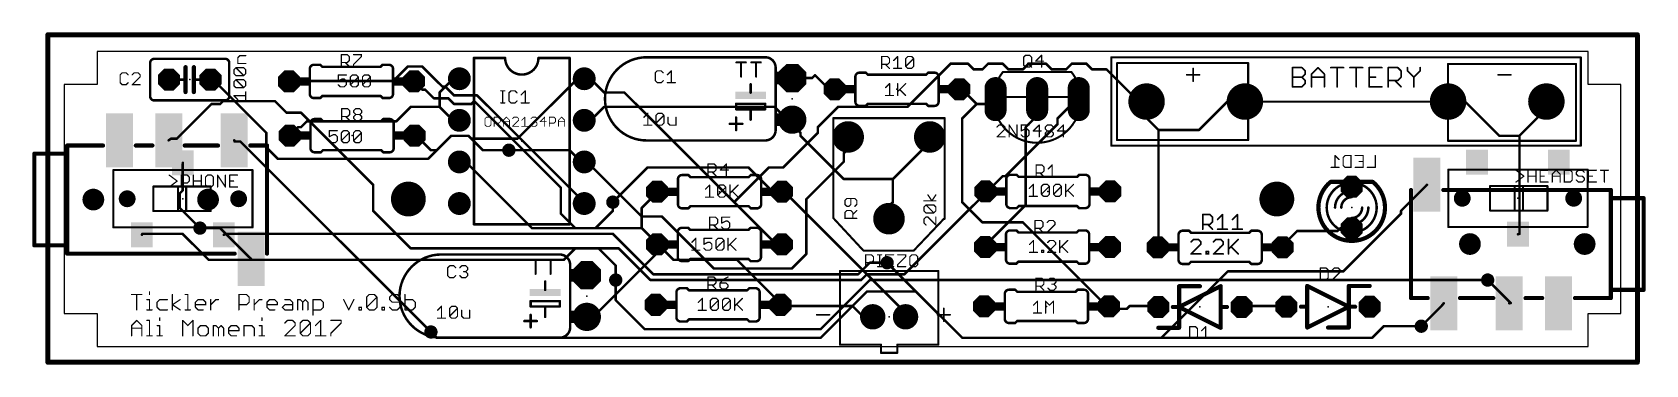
# Model space of a CAD drawing. Extents: x -2 to 96.5, y -1.1 to 19.2.
import ezdxf

# ---------------------------------------------------------------- set-up
doc = ezdxf.new("R2010")
doc.units = 0
for name, color, linetype in [('1', 14, 'CONTINUOUS'), ('16', 174, 'CONTINUOUS'), ('17', 94, 'CONTINUOUS'), ('18', 94, 'CONTINUOUS'), ('20', 178, 'CONTINUOUS'), ('21', 251, 'CONTINUOUS'), ('22', 251, 'CONTINUOUS'), ('23', 178, 'CONTINUOUS'), ('24', 178, 'CONTINUOUS'), ('25', 251, 'CONTINUOUS'), ('26', 251, 'CONTINUOUS'), ('27', 251, 'CONTINUOUS'), ('29', 251, 'CONTINUOUS'), ('30', 251, 'CONTINUOUS'), ('31', 251, 'CONTINUOUS'), ('32', 251, 'CONTINUOUS'), ('44', 251, 'CONTINUOUS'), ('51', 251, 'CONTINUOUS'), ('52', 251, 'CONTINUOUS')]:
    doc.layers.add(name, color=color, linetype=linetype)

# ---------------------------------------------------------------- blocks, each defined once
blk = doc.blocks.new('ROUNDP')
at = {"const_width": 0.5}
blk.add_lwpolyline([(0, -0.25, 1), (0, 0.25, 1), (0, -0.25)], format="xyb", dxfattribs=at)
blk = doc.blocks.new('RECT')
blk.add_solid([(-0.5, -0.5), (0.5, -0.5), (-0.5, 0.5), (0.5, 0.5)])
blk = doc.blocks.new('OCTAGONP')
at = {"const_width": 0.5}
blk.add_lwpolyline([(-0.25, -0.1036), (-0.25, 0.1036), (-0.1036, 0.25), (0.1036, 0.25), (0.25, 0.1036), (0.25, -0.1036), (0.1036, -0.25), (-0.1036, -0.25), (-0.25, -0.1036), (-0.25, 0.1036)], dxfattribs=at)
blk = doc.blocks.new('LONGP100')
at = {"const_width": 1}
blk.add_lwpolyline([(-0.5, 0), (0.5, 0)], dxfattribs=at)
at = {"const_width": 0.5}
for points in [[(-0.5, 0.25, 1), (-0.5, -0.25)], [(0.5, -0.25, 1), (0.5, 0.25)]]:
    blk.add_lwpolyline(points, format="xyb", dxfattribs=at)
blk = doc.blocks.new('ROUNDV')
at = {"const_width": 0.5}
blk.add_lwpolyline([(0, -0.25, 1), (0, 0.25, 1), (0, -0.25)], format="xyb", dxfattribs=at)

msp = doc.modelspace()

# ---------------------------------------------------------------- linework, layer by layer
at = {"layer": '1'}
for points, const_width in [([(-1, 19.032), (96, 19.032)], 0.3048), ([(-1, -0.968), (-1, 19.032)], 0.3048), ([(96, 19.032), (96, -0.968)], 0.3048), ([(20.9678, 17.0914), (20.0868, 16.2104)], 0.1524), ([(21.8488, 17.0914), (20.9678, 17.0914)], 0.1524), ([(23.0822, 15.858), (21.8488, 17.0914)], 0.1524), ([(13.7436, 16.0342), (13.715, 16.182)], 0.1524), ([(14.8008, 16.0342), (13.7436, 16.0342)], 0.1524), ([(14.977, 16.2104), (14.8008, 16.0342)], 0.1524), ([(20.0868, 16.2104), (14.977, 16.2104)], 0.1524), ([(21.4964, 16.0342), (21.335, 16.182)], 0.1524), ([(21.8488, 15.6818), (21.4964, 16.0342)], 0.1524), ([(22.025, 15.6818), (21.8488, 15.6818)], 0.1524), ([(22.5536, 15.1532), (22.025, 15.6818)], 0.1524), ([(23.2584, 15.858), (23.0822, 15.858)], 0.1524), ([(23.787, 15.3294), (23.2584, 15.858)], 0.1524), ([(44.5786, 16.3866), (44.429, 16.387)], 0.1524), ([(44.5786, 16.3866), (45.6358, 16.3866)], 0.1524), ([(45.6358, 16.3866), (45.812, 16.5628)], 0.1524), ([(45.812, 16.5628), (46.5168, 15.858)], 0.1524), ([(46.5168, 15.858), (46.8692, 15.858)], 0.1524), ([(46.8692, 15.858), (47.009, 15.701)], 0.1524), ([(54.7982, 15.6818), (54.629, 15.701)], 0.1524), ([(55.6792, 14.8008), (54.7982, 15.6818)], 0.1524), ([(8.9862, 14.8008), (6.8718, 12.6864)], 0.1524), ([(9.5148, 14.8008), (8.9862, 14.8008)], 0.1524), ([(9.691, 14.977), (9.5148, 14.8008)], 0.1524), ([(12.8626, 14.977), (9.691, 14.977)], 0.1524), ([(13.5674, 14.2722), (12.8626, 14.977)], 0.1524), ([(23.4346, 15.1532), (22.5536, 15.1532)], 0.1524), ([(23.787, 14.8008), (23.4346, 15.1532)], 0.1524), ([(25.1966, 15.3294), (23.787, 15.3294)], 0.1524), ([(24.8442, 14.8008), (23.787, 14.8008)], 0.1524), ([(25.0204, 14.977), (24.8442, 14.8008)], 0.1524), ([(30.3064, 9.691), (25.0204, 14.977)], 0.1524), ([(31.716, 8.81), (25.1966, 15.3294)], 0.1524), ([(54.7982, 13.9198), (55.6792, 14.8008)], 0.1524), ([(56.5602, 14.8008), (55.6792, 14.8008)], 0.1524), ([(56.7364, 14.977), (56.5602, 14.8008)], 0.1524), ([(56.7364, 14.977), (56.833, 15.101)], 0.1524), ([(61.4938, 14.6246), (61.8462, 14.977)], 0.1524), ([(61.8462, 14.977), (61.913, 15.101)], 0.1524), ([(66.075, 14.8008), (66.05, 14.952)], 0.1524), ([(66.075, 14.8008), (66.075, 13.9198)], 0.1524), ([(69.2466, 13.215), (71.0086, 14.977)], 0.1524), ([(71.0086, 14.977), (71.8896, 14.977)], 0.1524), ([(71.8896, 14.977), (72.05, 14.952)], 0.1524), ([(14.4484, 14.2722), (13.5674, 14.2722)], 0.1524), ([(18.8534, 9.8672), (14.4484, 14.2722)], 0.1524), ([(31.8922, 13.9198), (31.732, 13.805)], 0.1524), ([(32.2446, 13.9198), (31.8922, 13.9198)], 0.1524), ([(32.9494, 14.6246), (32.2446, 13.9198)], 0.1524), ([(43.3452, 14.6246), (32.9494, 14.6246)], 0.1524), ([(44.05, 13.9198), (43.3452, 14.6246)], 0.1524), ([(44.4024, 13.9198), (44.05, 13.9198)], 0.1524), ([(44.4024, 13.9198), (44.429, 13.847)], 0.1524), ([(44.5786, 13.7436), (44.429, 13.847)], 0.1524), ([(44.5786, 13.7436), (44.5786, 13.3912)], 0.1524), ([(54.7982, 8.81), (54.7982, 13.9198)], 0.1524), ([(60.6128, 13.9198), (61.3176, 14.6246)], 0.1524), ([(60.6128, 13.5674), (60.6128, 13.9198)], 0.1524), ([(61.3176, 14.6246), (61.4938, 14.6246)], 0.1524), ([(66.075, 13.9198), (66.7798, 13.215)], 0.1524), ([(21.4964, 12.8626), (21.377, 12.87)], 0.1524), ([(22.3774, 11.9816), (21.4964, 12.8626)], 0.1524), ([(23.6108, 12.8626), (22.7298, 11.9816)], 0.1524), ([(24.668, 12.8626), (23.6108, 12.8626)], 0.1524), ([(25.549, 11.9816), (24.668, 12.8626)], 0.1524), ([(44.5786, 13.3912), (44.931, 13.0388)], 0.1524), ([(44.931, 13.0388), (44.931, 12.8626)], 0.1524), ([(44.931, 12.8626), (47.574, 10.2196)], 0.1524), ([(52.6838, 12.6864), (52.82, 12.79)], 0.1524), ([(57.4412, 10.3958), (60.6128, 13.5674)], 0.1524), ([(66.7798, 13.215), (66.7798, 6.167)], 0.1524), ([(66.7798, 13.215), (69.2466, 13.215)], 0.1524), ([(6.5194, 12.6864), (6.375, 12.5865)], 0.1524), ([(6.8718, 12.6864), (6.5194, 12.6864)], 0.1524), ([(10.3958, 12.5102), (10.375, 12.5865)], 0.1524), ([(10.7482, 12.5102), (10.3958, 12.5102)], 0.1524), ([(22.3774, 0.881), (10.7482, 12.5102)], 0.1524), ([(22.7298, 11.9816), (22.3774, 11.9816)], 0.1524), ([(27.1348, 11.9816), (25.549, 11.9816)], 0.1524), ([(52.6838, 12.334), (50.5694, 10.2196)], 0.1524), ([(52.6838, 12.6864), (52.6838, 12.334)], 0.1524), ([(35.5924, 10.9244), (33.478, 8.81)], 0.1524), ([(41.7594, 10.9244), (35.5924, 10.9244)], 0.1524), ([(43.169, 9.5148), (41.7594, 10.9244)], 0.1524), ([(18.8534, 8.2814), (18.8534, 9.8672)], 0.1524), ([(47.574, 10.2196), (50.5694, 10.2196)], 0.1524), ([(50.5694, 10.2196), (50.5694, 8.81)], 0.1524), ([(56.384, 9.5148), (57.265, 10.3958)], 0.1524), ([(57.265, 10.3958), (57.4412, 10.3958)], 0.1524), ([(83.1664, 9.8672), (81.5806, 8.2814)], 0.1524), ([(83.1664, 9.8672), (83.1582, 9.8715)], 0.1524), ([(30.3064, 8.1052), (30.3064, 9.691)], 0.1524), ([(31.716, 8.81), (31.732, 8.725)], 0.1524), ([(35.24, 8.4576), (36.121, 9.3386)], 0.1524), ([(36.121, 9.3386), (36.18, 9.448)], 0.1524), ([(43.6976, 9.5148), (43.169, 9.5148)], 0.1524), ([(43.6976, 9.5148), (43.8, 9.448)], 0.1524), ([(43.8738, 9.3386), (43.8, 9.448)], 0.1524), ([(44.05, 9.3386), (43.8738, 9.3386)], 0.1524), ([(51.4504, 1.9382), (44.05, 9.3386)], 0.1524), ([(50.5694, 8.81), (50.3932, 8.6338)], 0.1524), ([(56.0316, 7.5766), (54.7982, 8.81)], 0.1524), ([(56.384, 9.5148), (56.219, 9.462)], 0.1524), ([(21.144, 5.9908), (18.8534, 8.2814)], 0.1524), ([(31.1874, 7.2242), (30.3064, 8.1052)], 0.1524), ([(35.24, 7.2242), (35.24, 8.4576)], 0.1524), ([(50.3932, 7.929), (50.33, 7.8)], 0.1524), ([(50.3932, 8.6338), (50.3932, 7.929)], 0.1524), ([(81.5806, 8.1052), (78.0566, 4.5812)], 0.1524), ([(81.5806, 8.2814), (81.5806, 8.1052)], 0.1524), ([(9.5148, 7.2242), (8.2814, 7.2242)], 0.1524), ([(11.2768, 5.4622), (9.5148, 7.2242)], 0.1524), ([(35.24, 7.2242), (31.1874, 7.2242)], 0.1524), ([(36.121, 6.3432), (35.24, 7.2242)], 0.1524), ([(58.4984, 7.5766), (56.0316, 7.5766)], 0.1524), ([(63.6082, 2.4668), (58.4984, 7.5766)], 0.1524), ([(75.2374, 7.048), (74.3564, 6.167)], 0.1524), ([(77.7042, 7.048), (75.2374, 7.048)], 0.1524), ([(77.8804, 7.2242), (77.7042, 7.048)], 0.1524), ([(78.409, 7.2242), (77.8804, 7.2242)], 0.1524), ([(78.409, 7.2242), (78.568, 7.206)], 0.1524), ([(32.597, 5.9908), (21.144, 5.9908)], 0.1524), ([(33.6542, 4.9336), (32.597, 5.9908)], 0.1524), ([(36.121, 6.3432), (36.17, 6.225)], 0.1524), ([(36.121, 6.167), (36.17, 6.225)], 0.1524), ([(36.121, 6.167), (36.121, 5.6384)], 0.1524), ([(36.2972, 6.167), (36.17, 6.225)], 0.1524), ([(36.2972, 6.167), (37.1782, 5.286)], 0.1524), ([(66.7798, 6.167), (66.73, 6.05)], 0.1524), ([(74.3564, 6.167), (74.35, 6.05)], 0.1524), ([(11.2768, 5.4622), (11.4018, 5.3475)], 0.1524), ([(36.121, 5.6384), (32.4208, 1.9382)], 0.1524), ([(33.6542, 4.0526), (33.6542, 4.9336)], 0.1524), ([(37.1782, 5.286), (41.0546, 5.286)], 0.1524), ([(41.0546, 5.286), (43.6976, 2.643)], 0.1524), ([(54.7982, 0.5286), (50.217, 5.1098)], 0.1524), ([(71.0086, 4.5812), (66.956, 0.5286)], 0.1524), ([(78.0566, 4.5812), (71.0086, 4.5812)], 0.1524), ([(88.2762, 2.643), (86.8666, 4.0526)], 0.1524), ([(31.8922, 1.9382), (31.89, 1.802)], 0.1524), ([(32.4208, 1.9382), (31.8922, 1.9382)], 0.1524), ([(43.6976, 2.643), (43.71, 2.538)], 0.1524), ([(43.8738, 2.4668), (43.71, 2.538)], 0.1524), ([(48.1026, 2.4668), (43.8738, 2.4668)], 0.1524), ([(48.6312, 1.9382), (48.1026, 2.4668)], 0.1524), ([(49.336, 1.9382), (48.6312, 1.9382)], 0.1524), ([(49.336, 1.9382), (49.34, 1.807)], 0.1524), ([(51.4504, 1.9382), (51.34, 1.807)], 0.1524), ([(63.6082, 2.4668), (63.749, 2.445)], 0.1524), ([(63.7844, 2.2906), (63.749, 2.445)], 0.1524), ([(64.8416, 2.2906), (63.7844, 2.2906)], 0.1524), ([(65.0178, 2.4668), (64.8416, 2.2906)], 0.1524), ([(66.6036, 2.4668), (65.0178, 2.4668)], 0.1524), ([(66.6036, 2.4668), (66.765, 2.407)], 0.1524), ([(71.8896, 2.4668), (71.845, 2.407)], 0.1524), ([(74.5326, 2.4668), (71.8896, 2.4668)], 0.1524), ([(74.5326, 2.4668), (74.585, 2.423)], 0.1524), ([(84.0474, 2.4668), (82.814, 1.2334)], 0.1524), ([(84.0474, 2.4668), (84.185, 2.6325)], 0.1524), ([(88.2762, 2.643), (88.185, 2.6325)], 0.1524), ([(66.956, 0.5286), (54.7982, 0.5286)], 0.1524), ([(96, -0.968), (-1, -0.968)], 0.3048)]:
    msp.add_lwpolyline(points, dxfattribs=dict(at, const_width=const_width))
for points, const_width in [([(-1, 19.1082, 1), (-1, 18.9558)], 0.1524), ([(-0.9238, 19.032, 1), (-1.0762, 19.032)], 0.1524), ([(96.0762, 19.032, 1), (95.9238, 19.032)], 0.1524), ([(96, 18.9558, 1), (96, 19.1082)], 0.1524), ([(20.9678, 17.1295, 1), (20.9678, 17.0533)], 0.0762), ([(20.9947, 17.0645, 1), (20.9409, 17.1183)], 0.0762), ([(21.8757, 17.1183, 1), (21.8219, 17.0645)], 0.0762), ([(21.8488, 17.0533, 1), (21.8488, 17.1295)], 0.0762), ([(13.7524, 16.1892, 1), (13.6776, 16.1748)], 0.0762), ([(13.7436, 16.0723, 1), (13.7436, 15.9961)], 0.0762), ([(13.7062, 16.027, 1), (13.781, 16.0414)], 0.0762), ([(14.7739, 16.0611, 1), (14.8277, 16.0073)], 0.0762), ([(14.8008, 15.9961, 1), (14.8008, 16.0723)], 0.0762), ([(14.977, 16.2485, 1), (14.977, 16.1723)], 0.0762), ([(15.0039, 16.1835, 1), (14.9501, 16.2373)], 0.0762), ([(20.0599, 16.2373, 1), (20.1137, 16.1835)], 0.0762), ([(20.0868, 16.1723, 1), (20.0868, 16.2485)], 0.0762), ([(21.3607, 16.2101, 1), (21.3093, 16.1539)], 0.0762), ([(21.5233, 16.0611, 1), (21.4695, 16.0073)], 0.0762), ([(21.4707, 16.0061, 1), (21.5221, 16.0623)], 0.0762), ([(21.8488, 15.7199, 1), (21.8488, 15.6437)], 0.0762), ([(22.0519, 15.7087, 1), (21.9981, 15.6549)], 0.0762), ([(22.025, 15.6437, 1), (22.025, 15.7199)], 0.0762), ([(23.0822, 15.8961, 1), (23.0822, 15.8199)], 0.0762), ([(23.0553, 15.8311, 1), (23.1091, 15.8849)], 0.0762), ([(23.2853, 15.8849, 1), (23.2315, 15.8311)], 0.0762), ([(23.2584, 15.8199, 1), (23.2584, 15.8961)], 0.0762), ([(44.4291, 16.4251, 1), (44.4289, 16.3489)], 0.0762), ([(44.5786, 16.4247, 1), (44.5786, 16.3485)], 0.0762), ([(44.5785, 16.3485, 1), (44.5787, 16.4247)], 0.0762), ([(45.6089, 16.4135, 1), (45.6627, 16.3597)], 0.0762), ([(45.6358, 16.3485, 1), (45.6358, 16.4247)], 0.0762), ([(45.8389, 16.5897, 1), (45.7851, 16.5359)], 0.0762), ([(45.8389, 16.5359, 1), (45.7851, 16.5897)], 0.0762), ([(46.5168, 15.8961, 1), (46.5168, 15.8199)], 0.0762), ([(46.4899, 15.8311, 1), (46.5437, 15.8849)], 0.0762), ([(46.8977, 15.8833, 1), (46.8407, 15.8327)], 0.0762), ([(46.8692, 15.8199, 1), (46.8692, 15.8961)], 0.0762), ([(46.9805, 15.6757, 1), (47.0375, 15.7263)], 0.0762), ([(54.6333, 15.7389, 1), (54.6247, 15.6631)], 0.0762), ([(54.8251, 15.7087, 1), (54.7713, 15.6549)], 0.0762), ([(54.7939, 15.6439, 1), (54.8025, 15.7197)], 0.0762), ([(8.9862, 14.8389, 1), (8.9862, 14.7627)], 0.0762), ([(9.0131, 14.7739, 1), (8.9593, 14.8277)], 0.0762), ([(9.4879, 14.8277, 1), (9.5417, 14.7739)], 0.0762), ([(9.5148, 14.7627, 1), (9.5148, 14.8389)], 0.0762), ([(9.691, 15.0151, 1), (9.691, 14.9389)], 0.0762), ([(9.7179, 14.9501, 1), (9.6641, 15.0039)], 0.0762), ([(12.8895, 15.0039, 1), (12.8357, 14.9501)], 0.0762), ([(12.8626, 14.9389, 1), (12.8626, 15.0151)], 0.0762), ([(21.8219, 15.6549, 1), (21.8757, 15.7087)], 0.0762), ([(22.5536, 15.1913, 1), (22.5536, 15.1151)], 0.0762), ([(22.5267, 15.1263, 1), (22.5805, 15.1801)], 0.0762), ([(23.4615, 15.1801, 1), (23.4077, 15.1263)], 0.0762), ([(23.4346, 15.1151, 1), (23.4346, 15.1913)], 0.0762), ([(23.787, 15.3675, 1), (23.787, 15.2913)], 0.0762), ([(23.787, 14.8389, 1), (23.787, 14.7627)], 0.0762), ([(23.7601, 15.3025, 1), (23.8139, 15.3563)], 0.0762), ([(23.7601, 14.7739, 1), (23.8139, 14.8277)], 0.0762), ([(24.8173, 14.8277, 1), (24.8711, 14.7739)], 0.0762), ([(24.8442, 14.7627, 1), (24.8442, 14.8389)], 0.0762), ([(25.0473, 15.0039, 1), (24.9935, 14.9501)], 0.0762), ([(25.0473, 14.9501, 1), (24.9935, 15.0039)], 0.0762), ([(25.2235, 15.3563, 1), (25.1697, 15.3025)], 0.0762), ([(25.1966, 15.2913, 1), (25.1966, 15.3675)], 0.0762), ([(55.6792, 14.8389, 1), (55.6792, 14.7627)], 0.0762), ([(55.7061, 14.7739, 1), (55.6523, 14.8277)], 0.0762), ([(55.6523, 14.7739, 1), (55.7061, 14.8277)], 0.0762), ([(56.5333, 14.8277, 1), (56.5871, 14.7739)], 0.0762), ([(56.5602, 14.7627, 1), (56.5602, 14.8389)], 0.0762), ([(56.7063, 15.0004, 1), (56.7665, 14.9536)], 0.0762), ([(56.7633, 14.9501, 1), (56.7095, 15.0039)], 0.0762), ([(56.8631, 15.0776, 1), (56.8029, 15.1244)], 0.0762), ([(61.8127, 14.9951, 1), (61.8797, 14.9589)], 0.0762), ([(61.8731, 14.9501, 1), (61.8193, 15.0039)], 0.0762), ([(61.9465, 15.0829, 1), (61.8795, 15.1191)], 0.0762), ([(66.0876, 14.9582, 1), (66.0124, 14.9458)], 0.0762), ([(66.1131, 14.8008, 1), (66.0369, 14.8008)], 0.0762), ([(66.0374, 14.7946, 1), (66.1126, 14.807)], 0.0762), ([(71.0086, 15.0151, 1), (71.0086, 14.9389)], 0.0762), ([(71.0355, 14.9501, 1), (70.9817, 15.0039)], 0.0762), ([(71.8955, 15.0146, 1), (71.8837, 14.9394)], 0.0762), ([(71.8896, 14.9389, 1), (71.8896, 15.0151)], 0.0762), ([(72.0441, 14.9144, 1), (72.0559, 14.9896)], 0.0762), ([(13.5674, 14.3103, 1), (13.5674, 14.2341)], 0.0762), ([(13.5405, 14.2453, 1), (13.5943, 14.2991)], 0.0762), ([(14.4753, 14.2991, 1), (14.4215, 14.2453)], 0.0762), ([(14.4484, 14.2341, 1), (14.4484, 14.3103)], 0.0762), ([(31.7098, 13.836, 1), (31.7542, 13.774)], 0.0762), ([(31.8922, 13.9579, 1), (31.8922, 13.8817)], 0.0762), ([(31.9144, 13.8888, 1), (31.87, 13.9508)], 0.0762), ([(32.2177, 13.9467, 1), (32.2715, 13.8929)], 0.0762), ([(32.2446, 13.8817, 1), (32.2446, 13.9579)], 0.0762), ([(32.9494, 14.6627, 1), (32.9494, 14.5865)], 0.0762), ([(32.9763, 14.5977, 1), (32.9225, 14.6515)], 0.0762), ([(43.3721, 14.6515, 1), (43.3183, 14.5977)], 0.0762), ([(43.3452, 14.5865, 1), (43.3452, 14.6627)], 0.0762), ([(44.05, 13.9579, 1), (44.05, 13.8817)], 0.0762), ([(44.0231, 13.8929, 1), (44.0769, 13.9467)], 0.0762), ([(44.4382, 13.9329, 1), (44.3666, 13.9067)], 0.0762), ([(44.4507, 13.8783, 1), (44.4073, 13.8157)], 0.0762), ([(44.3932, 13.8339, 1), (44.4648, 13.8601)], 0.0762), ([(44.4024, 13.8817, 1), (44.4024, 13.9579)], 0.0762), ([(44.6167, 13.7436, 1), (44.5405, 13.7436)], 0.0762), ([(44.5569, 13.7123, 1), (44.6003, 13.7749)], 0.0762), ([(54.8363, 13.9198, 1), (54.7601, 13.9198)], 0.0762), ([(54.7713, 13.9467, 1), (54.8251, 13.8929)], 0.0762), ([(60.6509, 13.9198, 1), (60.5747, 13.9198)], 0.0762), ([(60.5859, 13.9467, 1), (60.6397, 13.8929)], 0.0762), ([(61.3176, 14.6627, 1), (61.3176, 14.5865)], 0.0762), ([(61.3445, 14.5977, 1), (61.2907, 14.6515)], 0.0762), ([(61.4669, 14.6515, 1), (61.5207, 14.5977)], 0.0762), ([(61.4938, 14.5865, 1), (61.4938, 14.6627)], 0.0762), ([(66.0369, 13.9198, 1), (66.1131, 13.9198)], 0.0762), ([(66.1019, 13.9467, 1), (66.0481, 13.8929)], 0.0762), ([(21.3794, 12.908, 1), (21.3746, 12.832)], 0.0762), ([(21.5233, 12.8895, 1), (21.4695, 12.8357)], 0.0762), ([(21.494, 12.8246, 1), (21.4988, 12.9006)], 0.0762), ([(23.6108, 12.9007, 1), (23.6108, 12.8245)], 0.0762), ([(23.6377, 12.8357, 1), (23.5839, 12.8895)], 0.0762), ([(24.6949, 12.8895, 1), (24.6411, 12.8357)], 0.0762), ([(24.668, 12.8245, 1), (24.668, 12.9007)], 0.0762), ([(44.5405, 13.3912, 1), (44.6167, 13.3912)], 0.0762), ([(44.6055, 13.4181, 1), (44.5517, 13.3643)], 0.0762), ([(44.9691, 13.0388, 1), (44.8929, 13.0388)], 0.0762), ([(44.8929, 12.8626, 1), (44.9691, 12.8626)], 0.0762), ([(44.9579, 12.8895, 1), (44.9041, 12.8357)], 0.0762), ([(44.9041, 13.0119, 1), (44.9579, 13.0657)], 0.0762), ([(52.8431, 12.7597, 1), (52.7969, 12.8203)], 0.0762), ([(60.5747, 13.5674, 1), (60.6509, 13.5674)], 0.0762), ([(60.6397, 13.5405, 1), (60.5859, 13.5943)], 0.0762), ([(66.8179, 13.215, 1), (66.7417, 13.215)], 0.0762), ([(66.7798, 13.2531, 1), (66.7798, 13.1769)], 0.0762), ([(66.7529, 13.1881, 1), (66.8067, 13.2419)], 0.0762), ([(69.2197, 13.2419, 1), (69.2735, 13.1881)], 0.0762), ([(69.2466, 13.1769, 1), (69.2466, 13.2531)], 0.0762), ([(6.3533, 12.6178, 1), (6.3967, 12.5552)], 0.0762), ([(6.5194, 12.7245, 1), (6.5194, 12.6483)], 0.0762), ([(6.5411, 12.6551, 1), (6.4977, 12.7177)], 0.0762), ([(6.8449, 12.7133, 1), (6.8987, 12.6595)], 0.0762), ([(6.8718, 12.6483, 1), (6.8718, 12.7245)], 0.0762), ([(10.4118, 12.5965, 1), (10.3382, 12.5765)], 0.0762), ([(10.3958, 12.5483, 1), (10.3958, 12.4721)], 0.0762), ([(10.359, 12.5002, 1), (10.4326, 12.5202)], 0.0762), ([(10.7751, 12.5371, 1), (10.7213, 12.4833)], 0.0762), ([(10.7482, 12.4721, 1), (10.7482, 12.5483)], 0.0762), ([(22.3774, 12.0197, 1), (22.3774, 11.9435)], 0.0762), ([(22.3505, 11.9547, 1), (22.4043, 12.0085)], 0.0762), ([(22.7029, 12.0085, 1), (22.7567, 11.9547)], 0.0762), ([(22.7298, 11.9435, 1), (22.7298, 12.0197)], 0.0762), ([(25.549, 12.0197, 1), (25.549, 11.9435)], 0.0762), ([(25.5221, 11.9547, 1), (25.5759, 12.0085)], 0.0762), ([(27.1348, 11.9435, 1), (27.1348, 12.0197)], 0.0762), ([(52.7219, 12.6864, 1), (52.6457, 12.6864)], 0.0762), ([(52.6607, 12.7167, 1), (52.7069, 12.6561)], 0.0762), ([(52.6457, 12.334, 1), (52.7219, 12.334)], 0.0762), ([(52.7107, 12.3071, 1), (52.6569, 12.3609)], 0.0762), ([(35.5924, 10.9625, 1), (35.5924, 10.8863)], 0.0762), ([(35.6193, 10.8975, 1), (35.5655, 10.9513)], 0.0762), ([(41.7863, 10.9513, 1), (41.7325, 10.8975)], 0.0762), ([(41.7594, 10.8863, 1), (41.7594, 10.9625)], 0.0762), ([(18.8915, 9.8672, 1), (18.8153, 9.8672)], 0.0762), ([(18.8265, 9.8403, 1), (18.8803, 9.8941)], 0.0762), ([(47.574, 10.2577, 1), (47.574, 10.1815)], 0.0762), ([(47.5471, 10.1927, 1), (47.6009, 10.2465)], 0.0762), ([(50.6075, 10.2196, 1), (50.5313, 10.2196)], 0.0762), ([(50.5425, 10.2465, 1), (50.5963, 10.1927)], 0.0762), ([(50.5694, 10.1815, 1), (50.5694, 10.2577)], 0.0762), ([(57.265, 10.4339, 1), (57.265, 10.3577)], 0.0762), ([(57.2919, 10.3689, 1), (57.2381, 10.4227)], 0.0762), ([(57.4143, 10.4227, 1), (57.4681, 10.3689)], 0.0762), ([(57.4412, 10.3577, 1), (57.4412, 10.4339)], 0.0762), ([(83.1759, 9.9052, 1), (83.1405, 9.8378)], 0.0762), ([(83.1933, 9.8403, 1), (83.1395, 9.8941)], 0.0762), ([(83.1487, 9.8335, 1), (83.1841, 9.9009)], 0.0762), ([(30.3445, 9.691, 1), (30.2683, 9.691)], 0.0762), ([(30.2795, 9.6641, 1), (30.3333, 9.7179)], 0.0762), ([(31.7534, 8.817, 1), (31.6786, 8.803)], 0.0762), ([(31.6891, 8.7831, 1), (31.7429, 8.8369)], 0.0762), ([(33.4511, 8.8369, 1), (33.5049, 8.7831)], 0.0762), ([(36.0875, 9.3567, 1), (36.1545, 9.3205)], 0.0762), ([(36.1479, 9.3117, 1), (36.0941, 9.3655)], 0.0762), ([(36.2135, 9.4299, 1), (36.1465, 9.4661)], 0.0762), ([(43.169, 9.5529, 1), (43.169, 9.4767)], 0.0762), ([(43.1421, 9.4879, 1), (43.1959, 9.5417)], 0.0762), ([(43.7184, 9.5467, 1), (43.6768, 9.4829)], 0.0762), ([(43.6976, 9.4767, 1), (43.6976, 9.5529)], 0.0762), ([(43.8316, 9.4693, 1), (43.7684, 9.4267)], 0.0762), ([(43.7792, 9.4161, 1), (43.8208, 9.4799)], 0.0762), ([(43.8738, 9.3767, 1), (43.8738, 9.3005)], 0.0762), ([(43.8422, 9.3173, 1), (43.9054, 9.3599)], 0.0762), ([(44.0769, 9.3655, 1), (44.0231, 9.3117)], 0.0762), ([(44.05, 9.3005, 1), (44.05, 9.3767)], 0.0762), ([(50.5963, 8.7831, 1), (50.5425, 8.8369)], 0.0762), ([(54.8251, 8.8369, 1), (54.7713, 8.7831)], 0.0762), ([(56.2074, 9.4983, 1), (56.2306, 9.4257)], 0.0762), ([(56.3571, 9.5417, 1), (56.4109, 9.4879)], 0.0762), ([(56.3956, 9.4785, 1), (56.3724, 9.5511)], 0.0762), ([(18.8153, 8.2814, 1), (18.8915, 8.2814)], 0.0762), ([(18.8803, 8.3083, 1), (18.8265, 8.2545)], 0.0762), ([(30.2683, 8.1052, 1), (30.3445, 8.1052)], 0.0762), ([(30.3333, 8.1321, 1), (30.2795, 8.0783)], 0.0762), ([(31.6946, 8.718, 1), (31.7694, 8.732)], 0.0762), ([(35.2781, 8.4576, 1), (35.2019, 8.4576)], 0.0762), ([(35.2131, 8.4845, 1), (35.2669, 8.4307)], 0.0762), ([(50.4313, 8.6338, 1), (50.3551, 8.6338)], 0.0762), ([(50.3551, 7.929, 1), (50.4313, 7.929)], 0.0762), ([(50.3663, 8.6607, 1), (50.4201, 8.6069)], 0.0762), ([(50.4274, 7.9122, 1), (50.359, 7.9458)], 0.0762), ([(50.5313, 8.81, 1), (50.6075, 8.81)], 0.0762), ([(54.7601, 8.81, 1), (54.8363, 8.81)], 0.0762), ([(81.6187, 8.2814, 1), (81.5425, 8.2814)], 0.0762), ([(81.5425, 8.1052, 1), (81.6187, 8.1052)], 0.0762), ([(81.5537, 8.3083, 1), (81.6075, 8.2545)], 0.0762), ([(81.6075, 8.0783, 1), (81.5537, 8.1321)], 0.0762), ([(8.2814, 7.2623, 1), (8.2814, 7.1861)], 0.0762), ([(9.5417, 7.2511, 1), (9.4879, 7.1973)], 0.0762), ([(9.5148, 7.1861, 1), (9.5148, 7.2623)], 0.0762), ([(31.1874, 7.2623, 1), (31.1874, 7.1861)], 0.0762), ([(31.1605, 7.1973, 1), (31.2143, 7.2511)], 0.0762), ([(35.2019, 7.2242, 1), (35.2781, 7.2242)], 0.0762), ([(35.2669, 7.2511, 1), (35.2131, 7.1973)], 0.0762), ([(35.24, 7.1861, 1), (35.24, 7.2623)], 0.0762), ([(50.2958, 7.8168, 1), (50.3642, 7.7832)], 0.0762), ([(56.0316, 7.6147, 1), (56.0316, 7.5385)], 0.0762), ([(56.0047, 7.5497, 1), (56.0585, 7.6035)], 0.0762), ([(58.5253, 7.6035, 1), (58.4715, 7.5497)], 0.0762), ([(58.4984, 7.5385, 1), (58.4984, 7.6147)], 0.0762), ([(75.2374, 7.0861, 1), (75.2374, 7.0099)], 0.0762), ([(75.2643, 7.0211, 1), (75.2105, 7.0749)], 0.0762), ([(77.6773, 7.0749, 1), (77.7311, 7.0211)], 0.0762), ([(77.7042, 7.0099, 1), (77.7042, 7.0861)], 0.0762), ([(77.8804, 7.2623, 1), (77.8804, 7.1861)], 0.0762), ([(77.9073, 7.1973, 1), (77.8535, 7.2511)], 0.0762), ([(78.4133, 7.2621, 1), (78.4047, 7.1863)], 0.0762), ([(78.409, 7.1861, 1), (78.409, 7.2623)], 0.0762), ([(78.5637, 7.1681, 1), (78.5723, 7.2439)], 0.0762), ([(21.144, 6.0289, 1), (21.144, 5.9527)], 0.0762), ([(21.1171, 5.9639, 1), (21.1709, 6.0177)], 0.0762), ([(32.6239, 6.0177, 1), (32.5701, 5.9639)], 0.0762), ([(32.597, 5.9527, 1), (32.597, 6.0289)], 0.0762), ([(36.1562, 6.3578, 1), (36.0858, 6.3286)], 0.0762), ([(36.1591, 6.167, 1), (36.0829, 6.167)], 0.0762), ([(36.0919, 6.1916, 1), (36.1501, 6.1424)], 0.0762), ([(36.0941, 6.3163, 1), (36.1479, 6.3701)], 0.0762), ([(36.1858, 6.2597, 1), (36.1542, 6.1903)], 0.0762), ([(36.1348, 6.2104, 1), (36.2052, 6.2396)], 0.0762), ([(36.1991, 6.2004, 1), (36.1409, 6.2496)], 0.0762), ([(36.3241, 6.1939, 1), (36.2703, 6.1401)], 0.0762), ([(36.2814, 6.1323, 1), (36.313, 6.2017)], 0.0762), ([(66.6949, 6.0649, 1), (66.7651, 6.0351)], 0.0762), ([(66.7417, 6.167, 1), (66.8179, 6.167)], 0.0762), ([(66.8149, 6.1521, 1), (66.7447, 6.1819)], 0.0762), ([(74.312, 6.0521, 1), (74.388, 6.0479)], 0.0762), ([(74.3944, 6.1649, 1), (74.3184, 6.1691)], 0.0762), ([(74.3295, 6.1939, 1), (74.3833, 6.1401)], 0.0762), ([(11.3026, 5.4903, 1), (11.251, 5.4341)], 0.0762), ([(11.2499, 5.4353, 1), (11.3037, 5.4891)], 0.0762), ([(11.376, 5.3194, 1), (11.4276, 5.3756)], 0.0762), ([(33.6923, 4.9336, 1), (33.6161, 4.9336)], 0.0762), ([(33.6273, 4.9067, 1), (33.6811, 4.9605)], 0.0762), ([(36.0829, 5.6384, 1), (36.1591, 5.6384)], 0.0762), ([(36.1479, 5.6115, 1), (36.0941, 5.6653)], 0.0762), ([(37.1782, 5.3241, 1), (37.1782, 5.2479)], 0.0762), ([(37.1513, 5.2591, 1), (37.2051, 5.3129)], 0.0762), ([(41.0815, 5.3129, 1), (41.0277, 5.2591)], 0.0762), ([(41.0546, 5.2479, 1), (41.0546, 5.3241)], 0.0762), ([(50.2439, 5.1367, 1), (50.1901, 5.0829)], 0.0762), ([(33.6161, 4.0526, 1), (33.6923, 4.0526)], 0.0762), ([(71.0086, 4.6193, 1), (71.0086, 4.5431)], 0.0762), ([(71.0355, 4.5543, 1), (70.9817, 4.6081)], 0.0762), ([(78.0297, 4.6081, 1), (78.0835, 4.5543)], 0.0762), ([(78.0566, 4.5431, 1), (78.0566, 4.6193)], 0.0762), ([(86.8935, 4.0795, 1), (86.8397, 4.0257)], 0.0762), ([(31.8922, 1.9763, 1), (31.8922, 1.9001)], 0.0762), ([(31.9303, 1.9376, 1), (31.8541, 1.9388)], 0.0762), ([(32.3939, 1.9651, 1), (32.4477, 1.9113)], 0.0762), ([(32.4208, 1.9001, 1), (32.4208, 1.9763)], 0.0762), ([(43.7354, 2.6475, 1), (43.6598, 2.6385)], 0.0762), ([(43.6707, 2.6161, 1), (43.7245, 2.6699)], 0.0762), ([(43.7252, 2.5729, 1), (43.6948, 2.5031)], 0.0762), ([(43.6722, 2.5335, 1), (43.7478, 2.5425)], 0.0762), ([(43.8738, 2.5049, 1), (43.8738, 2.4287)], 0.0762), ([(43.8586, 2.4319, 1), (43.889, 2.5017)], 0.0762), ([(48.1295, 2.4937, 1), (48.0757, 2.4399)], 0.0762), ([(48.1026, 2.4287, 1), (48.1026, 2.5049)], 0.0762), ([(48.6312, 1.9763, 1), (48.6312, 1.9001)], 0.0762), ([(48.6043, 1.9113, 1), (48.6581, 1.9651)], 0.0762), ([(49.3741, 1.9394, 1), (49.2979, 1.937)], 0.0762), ([(49.336, 1.9001, 1), (49.336, 1.9763)], 0.0762), ([(51.4796, 1.9137, 1), (51.4212, 1.9627)], 0.0762), ([(51.4235, 1.9113, 1), (51.4773, 1.9651)], 0.0762), ([(63.614, 2.5045, 1), (63.6024, 2.4291)], 0.0762), ([(63.5813, 2.4399, 1), (63.6351, 2.4937)], 0.0762), ([(63.7861, 2.4535, 1), (63.7119, 2.4365)], 0.0762), ([(63.7432, 2.4073, 1), (63.7548, 2.4827)], 0.0762), ([(63.7844, 2.3287, 1), (63.7844, 2.2525)], 0.0762), ([(63.7473, 2.2821, 1), (63.8215, 2.2991)], 0.0762), ([(64.8147, 2.3175, 1), (64.8685, 2.2637)], 0.0762), ([(64.8416, 2.2525, 1), (64.8416, 2.3287)], 0.0762), ([(65.0178, 2.5049, 1), (65.0178, 2.4287)], 0.0762), ([(65.0447, 2.4399, 1), (64.9909, 2.4937)], 0.0762), ([(66.6168, 2.5025, 1), (66.5904, 2.4311)], 0.0762), ([(66.6036, 2.4287, 1), (66.6036, 2.5049)], 0.0762), ([(66.7518, 2.3713, 1), (66.7782, 2.4427)], 0.0762), ([(71.8145, 2.4298, 1), (71.8755, 2.3842)], 0.0762), ([(71.8896, 2.5049, 1), (71.8896, 2.4287)], 0.0762), ([(71.9201, 2.444, 1), (71.8591, 2.4896)], 0.0762), ([(74.557, 2.496, 1), (74.5082, 2.4376)], 0.0762), ([(74.5326, 2.4287, 1), (74.5326, 2.5049)], 0.0762), ([(74.5606, 2.3938, 1), (74.6094, 2.4522)], 0.0762), ([(84.0181, 2.4911, 1), (84.0767, 2.4425)], 0.0762), ([(84.0743, 2.4399, 1), (84.0205, 2.4937)], 0.0762), ([(84.2143, 2.6082, 1), (84.1557, 2.6568)], 0.0762), ([(88.1806, 2.6703, 1), (88.1894, 2.5947)], 0.0762), ([(88.2493, 2.6161, 1), (88.3031, 2.6699)], 0.0762), ([(88.2806, 2.6052, 1), (88.2718, 2.6808)], 0.0762), ([(31.8519, 1.8026, 1), (31.9281, 1.8014)], 0.0762), ([(49.3019, 1.8058, 1), (49.3781, 1.8082)], 0.0762), ([(51.3108, 1.8315, 1), (51.3692, 1.7825)], 0.0762), ([(82.7871, 1.2603, 1), (82.8409, 1.2065)], 0.0762), ([(22.3505, 0.8541, 1), (22.4043, 0.9079)], 0.0762), ([(54.7982, 0.5667, 1), (54.7982, 0.4905)], 0.0762), ([(54.7713, 0.5017, 1), (54.8251, 0.5555)], 0.0762), ([(66.9291, 0.5555, 1), (66.9829, 0.5017)], 0.0762), ([(66.956, 0.4905, 1), (66.956, 0.5667)], 0.0762), ([(-1, -0.8918, 1), (-1, -1.0442)], 0.1524), ([(-1.0762, -0.968, 1), (-0.9238, -0.968)], 0.1524), ([(95.9238, -0.968, 1), (96.0762, -0.968)], 0.1524), ([(96, -1.0442, 1), (96, -0.8918)], 0.1524)]:
    msp.add_lwpolyline(points, format="xyb", dxfattribs=dict(at, const_width=const_width))
at = {"layer": '16'}
for points, const_width in [([(-1, 19.032), (96, 19.032)], 0.3048), ([(-1, -0.968), (-1, 19.032)], 0.3048), ([(96, 19.032), (96, -0.968)], 0.3048), ([(51.4504, 14.6246), (54.0934, 17.2676)], 0.1524), ([(54.0934, 17.2676), (55.1506, 17.2676)], 0.1524), ([(55.1506, 17.2676), (55.503, 16.9152)], 0.1524), ([(55.503, 16.9152), (56.0316, 16.9152)], 0.1524), ([(56.0316, 16.9152), (56.384, 17.2676)], 0.1524), ([(56.384, 17.2676), (57.265, 17.2676)], 0.1524), ([(57.265, 17.2676), (57.6174, 16.9152)], 0.1524), ([(57.6174, 16.9152), (58.4984, 16.9152)], 0.1524), ([(58.4984, 16.9152), (58.8508, 17.2676)], 0.1524), ([(58.8508, 17.2676), (59.908, 17.2676)], 0.1524), ([(59.908, 17.2676), (60.2604, 16.9152)], 0.1524), ([(60.2604, 16.9152), (61.1414, 16.9152)], 0.1524), ([(61.1414, 16.9152), (61.4938, 17.2676)], 0.1524), ([(61.4938, 17.2676), (62.3748, 17.2676)], 0.1524), ([(62.3748, 17.2676), (62.7272, 16.9152)], 0.1524), ([(62.7272, 16.9152), (63.6082, 16.9152)], 0.1524), ([(63.6082, 16.9152), (65.5464, 14.977)], 0.1524), ([(8.9862, 16.2104), (8.926, 16.292)], 0.1524), ([(9.1624, 16.2104), (8.9862, 16.2104)], 0.1524), ([(12.334, 13.0388), (9.1624, 16.2104)], 0.1524), ([(22.906, 15.5056), (23.6108, 16.2104)], 0.1524), ([(23.6108, 16.2104), (23.9632, 16.2104)], 0.1524), ([(23.9632, 16.2104), (24.112, 16.345)], 0.1524), ([(31.1874, 16.2104), (27.6634, 12.6864)], 0.1524), ([(31.716, 16.2104), (31.1874, 16.2104)], 0.1524), ([(31.716, 16.2104), (31.732, 16.345)], 0.1524), ([(31.8922, 16.2104), (31.732, 16.345)], 0.1524), ([(31.8922, 16.2104), (32.2446, 16.2104)], 0.1524), ([(32.2446, 16.2104), (32.9494, 15.5056)], 0.1524), ([(22.906, 14.6246), (22.906, 15.5056)], 0.1524), ([(32.9494, 15.5056), (34.1828, 15.5056)], 0.1524), ([(34.1828, 15.5056), (40.8784, 8.81)], 0.1524), ([(59.2032, 14.977), (59.373, 15.101)], 0.1524), ([(59.2032, 14.977), (59.2032, 13.9198)], 0.1524), ([(65.5464, 14.977), (65.8988, 14.977)], 0.1524), ([(65.8988, 14.977), (66.05, 14.952)], 0.1524), ([(84.576, 14.977), (84.45, 14.952)], 0.1524), ([(85.457, 14.977), (84.576, 14.977)], 0.1524), ([(87.5714, 12.8626), (85.457, 14.977)], 0.1524), ([(90.3906, 14.8008), (90.45, 14.952)], 0.1524), ([(90.3906, 14.8008), (90.3906, 14.4484)], 0.1524), ([(14.8008, 13.7436), (14.4484, 13.3912)], 0.1524), ([(20.263, 13.7436), (14.8008, 13.7436)], 0.1524), ([(21.144, 14.6246), (20.263, 13.7436)], 0.1524), ([(22.906, 14.6246), (21.144, 14.6246)], 0.1524), ([(23.6108, 13.9198), (22.906, 14.6246)], 0.1524), ([(23.9632, 13.9198), (23.6108, 13.9198)], 0.1524), ([(23.9632, 13.9198), (24.112, 13.805)], 0.1524), ([(45.9882, 13.3912), (47.2216, 14.6246)], 0.1524), ([(47.2216, 14.6246), (51.4504, 14.6246)], 0.1524), ([(59.2032, 13.9198), (58.6746, 13.3912)], 0.1524), ([(90.3906, 14.4484), (88.8048, 12.8626)], 0.1524), ([(12.334, 12.1578), (12.334, 13.0388)], 0.1524), ([(13.9198, 13.0388), (13.757, 12.87)], 0.1524), ([(14.2722, 13.3912), (13.9198, 13.0388)], 0.1524), ([(14.4484, 13.3912), (14.2722, 13.3912)], 0.1524), ([(23.6108, 12.8626), (22.2012, 11.453)], 0.1524), ([(24.668, 12.8626), (23.6108, 12.8626)], 0.1524), ([(24.8442, 12.6864), (24.668, 12.8626)], 0.1524), ([(43.8738, 10.9244), (45.9882, 13.0388)], 0.1524), ([(45.9882, 13.0388), (45.9882, 13.3912)], 0.1524), ([(47.7502, 12.6864), (47.84, 12.79)], 0.1524), ([(58.6746, 13.3912), (58.6746, 8.6338)], 0.1524), ([(88.8048, 12.8626), (87.5714, 12.8626)], 0.1524), ([(88.8048, 12.8626), (88.8048, 6.8718)], 0.1524), ([(13.0388, 11.453), (12.334, 12.1578)], 0.1524), ([(27.6634, 12.6864), (24.8442, 12.6864)], 0.1524), ([(30.835, 11.9816), (27.1348, 11.9816)], 0.1524), ([(31.716, 11.1006), (30.835, 11.9816)], 0.1524), ([(47.574, 11.8054), (47.7502, 11.9816)], 0.1524), ([(47.574, 11.2768), (47.574, 11.8054)], 0.1524), ([(47.7502, 11.9816), (47.7502, 12.6864)], 0.1524), ([(7.2242, 11.1006), (7.24, 11.215)], 0.1524), ([(7.2242, 9.5148), (7.2242, 11.1006)], 0.1524), ([(22.2012, 11.453), (13.0388, 11.453)], 0.1524), ([(24.1394, 11.1006), (24.112, 11.265)], 0.1524), ([(24.668, 11.1006), (24.1394, 11.1006)], 0.1524), ([(28.5444, 7.2242), (24.668, 11.1006)], 0.1524), ([(31.716, 11.1006), (31.732, 11.265)], 0.1524), ([(31.8922, 11.2768), (31.732, 11.265)], 0.1524), ([(31.8922, 11.2768), (35.24, 7.929)], 0.1524), ([(40.8784, 8.81), (42.9928, 10.9244)], 0.1524), ([(42.9928, 10.9244), (43.8738, 10.9244)], 0.1524), ([(45.2834, 8.9862), (47.574, 11.2768)], 0.1524), ([(7.048, 9.3386), (7.2242, 9.5148)], 0.1524), ([(7.048, 8.4576), (7.048, 9.3386)], 0.1524), ([(33.478, 8.81), (33.478, 8.2814)], 0.1524), ([(40.8784, 8.81), (43.3452, 6.3432)], 0.1524), ([(45.2834, 5.6384), (45.2834, 8.9862)], 0.1524), ([(56.2078, 9.3386), (51.2742, 4.405)], 0.1524), ([(56.2078, 9.3386), (56.219, 9.462)], 0.1524), ([(8.2814, 7.2242), (7.048, 8.4576)], 0.1524), ([(33.478, 8.2814), (32.4208, 7.2242)], 0.1524), ([(35.24, 7.929), (36.4734, 7.929)], 0.1524), ([(36.4734, 7.929), (39.645, 4.7574)], 0.1524), ([(58.6746, 8.6338), (56.2078, 6.167)], 0.1524), ([(4.7574, 6.8718), (4.74, 6.815)], 0.1524), ([(7.2242, 6.8718), (4.7574, 6.8718)], 0.1524), ([(8.81, 5.286), (7.2242, 6.8718)], 0.1524), ([(9.8672, 6.8718), (9.74, 6.815)], 0.1524), ([(33.478, 6.8718), (9.8672, 6.8718)], 0.1524), ([(32.4208, 7.2242), (28.5444, 7.2242)], 0.1524), ([(35.9448, 4.405), (33.478, 6.8718)], 0.1524), ([(88.8048, 6.8718), (88.715, 6.845)], 0.1524), ([(31.1874, 5.9908), (30.4826, 5.286)], 0.1524), ([(33.8304, 5.9908), (31.1874, 5.9908)], 0.1524), ([(35.7686, 4.0526), (33.8304, 5.9908)], 0.1524), ([(43.3452, 6.3432), (43.6976, 6.3432)], 0.1524), ([(43.6976, 6.3432), (43.79, 6.225)], 0.1524), ([(56.2078, 6.167), (56.199, 6.067)], 0.1524), ([(30.4826, 5.286), (8.81, 5.286)], 0.1524), ([(44.4024, 4.7574), (45.2834, 5.6384)], 0.1524), ([(49.1598, 5.1098), (48.455, 4.405)], 0.1524), ([(50.217, 5.1098), (49.1598, 5.1098)], 0.1524), ([(33.6542, 2.8192), (33.6542, 4.0526)], 0.1524), ([(48.6312, 4.0526), (35.7686, 4.0526)], 0.1524), ([(48.455, 4.405), (35.9448, 4.405)], 0.1524), ([(39.645, 4.7574), (44.4024, 4.7574)], 0.1524), ([(49.1598, 4.0526), (46.1644, 1.0572)], 0.1524), ([(48.9836, 4.405), (48.6312, 4.0526)], 0.1524), ([(51.2742, 4.405), (48.9836, 4.405)], 0.1524), ([(86.8666, 4.0526), (49.1598, 4.0526)], 0.1524), ([(48.9836, 3.3478), (46.1644, 0.5286)], 0.1524), ([(51.979, 3.3478), (48.9836, 3.3478)], 0.1524), ([(54.7982, 0.5286), (51.979, 3.3478)], 0.1524), ([(35.4162, 1.0572), (33.6542, 2.8192)], 0.1524), ([(46.1644, 1.0572), (35.4162, 1.0572)], 0.1524), ([(80.5234, 1.2334), (79.8186, 0.5286)], 0.1524), ([(82.814, 1.2334), (80.5234, 1.2334)], 0.1524), ([(22.7298, 0.5286), (22.3774, 0.881)], 0.1524), ([(46.1644, 0.5286), (22.7298, 0.5286)], 0.1524), ([(79.8186, 0.5286), (54.7982, 0.5286)], 0.1524), ([(96, -0.968), (-1, -0.968)], 0.3048)]:
    msp.add_lwpolyline(points, dxfattribs=dict(at, const_width=const_width))
for points, const_width in [([(-1, 19.1082, 1), (-1, 18.9558)], 0.1524), ([(-0.9238, 19.032, 1), (-1.0762, 19.032)], 0.1524), ([(96.0762, 19.032, 1), (95.9238, 19.032)], 0.1524), ([(96, 18.9558, 1), (96, 19.1082)], 0.1524), ([(54.0934, 17.3057, 1), (54.0934, 17.2295)], 0.0762), ([(54.1203, 17.2407, 1), (54.0665, 17.2945)], 0.0762), ([(55.1775, 17.2945, 1), (55.1237, 17.2407)], 0.0762), ([(55.1506, 17.2295, 1), (55.1506, 17.3057)], 0.0762), ([(55.503, 16.9533, 1), (55.503, 16.8771)], 0.0762), ([(55.4761, 16.8883, 1), (55.5299, 16.9421)], 0.0762), ([(56.0047, 16.9421, 1), (56.0585, 16.8883)], 0.0762), ([(56.0316, 16.8771, 1), (56.0316, 16.9533)], 0.0762), ([(56.384, 17.3057, 1), (56.384, 17.2295)], 0.0762), ([(56.4109, 17.2407, 1), (56.3571, 17.2945)], 0.0762), ([(57.2919, 17.2945, 1), (57.2381, 17.2407)], 0.0762), ([(57.265, 17.2295, 1), (57.265, 17.3057)], 0.0762), ([(57.6174, 16.9533, 1), (57.6174, 16.8771)], 0.0762), ([(57.5905, 16.8883, 1), (57.6443, 16.9421)], 0.0762), ([(58.4715, 16.9421, 1), (58.5253, 16.8883)], 0.0762), ([(58.4984, 16.8771, 1), (58.4984, 16.9533)], 0.0762), ([(58.8508, 17.3057, 1), (58.8508, 17.2295)], 0.0762), ([(58.8777, 17.2407, 1), (58.8239, 17.2945)], 0.0762), ([(59.9349, 17.2945, 1), (59.8811, 17.2407)], 0.0762), ([(59.908, 17.2295, 1), (59.908, 17.3057)], 0.0762), ([(60.2604, 16.9533, 1), (60.2604, 16.8771)], 0.0762), ([(60.2335, 16.8883, 1), (60.2873, 16.9421)], 0.0762), ([(61.1145, 16.9421, 1), (61.1683, 16.8883)], 0.0762), ([(61.1414, 16.8771, 1), (61.1414, 16.9533)], 0.0762), ([(61.4938, 17.3057, 1), (61.4938, 17.2295)], 0.0762), ([(61.5207, 17.2407, 1), (61.4669, 17.2945)], 0.0762), ([(62.4017, 17.2945, 1), (62.3479, 17.2407)], 0.0762), ([(62.3748, 17.2295, 1), (62.3748, 17.3057)], 0.0762), ([(62.7272, 16.9533, 1), (62.7272, 16.8771)], 0.0762), ([(62.7003, 16.8883, 1), (62.7541, 16.9421)], 0.0762), ([(63.6351, 16.9421, 1), (63.5813, 16.8883)], 0.0762), ([(63.6082, 16.8771, 1), (63.6082, 16.9533)], 0.0762), ([(8.9567, 16.3146, 1), (8.8953, 16.2694)], 0.0762), ([(8.9862, 16.2485, 1), (8.9862, 16.1723)], 0.0762), ([(8.9555, 16.1878, 1), (9.0169, 16.233)], 0.0762), ([(9.1893, 16.2373, 1), (9.1355, 16.1835)], 0.0762), ([(9.1624, 16.1723, 1), (9.1624, 16.2485)], 0.0762), ([(23.6108, 16.2485, 1), (23.6108, 16.1723)], 0.0762), ([(23.6377, 16.1835, 1), (23.5839, 16.2373)], 0.0762), ([(23.9376, 16.2387, 1), (23.9888, 16.1821)], 0.0762), ([(23.9632, 16.1723, 1), (23.9632, 16.2485)], 0.0762), ([(24.1376, 16.3167, 1), (24.0864, 16.3733)], 0.0762), ([(31.1874, 16.2485, 1), (31.1874, 16.1723)], 0.0762), ([(31.2143, 16.1835, 1), (31.1605, 16.2373)], 0.0762), ([(31.6782, 16.2149, 1), (31.7538, 16.2059)], 0.0762), ([(31.7565, 16.3742, 1), (31.7075, 16.3158)], 0.0762), ([(31.7698, 16.3405, 1), (31.6942, 16.3495)], 0.0762), ([(31.716, 16.1723, 1), (31.716, 16.2485)], 0.0762), ([(31.8922, 16.2485, 1), (31.8922, 16.1723)], 0.0762), ([(31.8677, 16.1812, 1), (31.9167, 16.2396)], 0.0762), ([(32.2715, 16.2373, 1), (32.2177, 16.1835)], 0.0762), ([(32.2446, 16.1723, 1), (32.2446, 16.2485)], 0.0762), ([(22.9441, 15.5056, 1), (22.8679, 15.5056)], 0.0762), ([(22.8791, 15.5325, 1), (22.9329, 15.4787)], 0.0762), ([(32.9494, 15.5437, 1), (32.9494, 15.4675)], 0.0762), ([(32.9225, 15.4787, 1), (32.9763, 15.5325)], 0.0762), ([(34.2097, 15.5325, 1), (34.1559, 15.4787)], 0.0762), ([(34.1828, 15.4675, 1), (34.1828, 15.5437)], 0.0762), ([(59.2413, 14.977, 1), (59.1651, 14.977)], 0.0762), ([(59.1807, 15.0078, 1), (59.2257, 14.9462)], 0.0762), ([(59.3955, 15.0702, 1), (59.3505, 15.1318)], 0.0762), ([(65.5464, 15.0151, 1), (65.5464, 14.9389)], 0.0762), ([(65.5195, 14.9501, 1), (65.5733, 15.0039)], 0.0762), ([(65.905, 15.0146, 1), (65.8926, 14.9394)], 0.0762), ([(65.8988, 14.9389, 1), (65.8988, 15.0151)], 0.0762), ([(66.0438, 14.9144, 1), (66.0562, 14.9896)], 0.0762), ([(84.4426, 14.9894, 1), (84.4574, 14.9146)], 0.0762), ([(84.576, 15.0151, 1), (84.576, 14.9389)], 0.0762), ([(84.5834, 14.9396, 1), (84.5686, 15.0144)], 0.0762), ([(85.4839, 15.0039, 1), (85.4301, 14.9501)], 0.0762), ([(85.457, 14.9389, 1), (85.457, 15.0151)], 0.0762), ([(90.4287, 14.8008, 1), (90.3525, 14.8008)], 0.0762), ([(90.3551, 14.8147, 1), (90.4261, 14.7869)], 0.0762), ([(90.4855, 14.9381, 1), (90.4145, 14.9659)], 0.0762), ([(14.8008, 13.7817, 1), (14.8008, 13.7055)], 0.0762), ([(14.8277, 13.7167, 1), (14.7739, 13.7705)], 0.0762), ([(20.2361, 13.7705, 1), (20.2899, 13.7167)], 0.0762), ([(20.263, 13.7055, 1), (20.263, 13.7817)], 0.0762), ([(21.144, 14.6627, 1), (21.144, 14.5865)], 0.0762), ([(21.1709, 14.5977, 1), (21.1171, 14.6515)], 0.0762), ([(22.8679, 14.6246, 1), (22.9441, 14.6246)], 0.0762), ([(22.9329, 14.6515, 1), (22.8791, 14.5977)], 0.0762), ([(22.906, 14.5865, 1), (22.906, 14.6627)], 0.0762), ([(23.6108, 13.9579, 1), (23.6108, 13.8817)], 0.0762), ([(23.5839, 13.8929, 1), (23.6377, 13.9467)], 0.0762), ([(23.9865, 13.95, 1), (23.9399, 13.8896)], 0.0762), ([(23.9632, 13.8817, 1), (23.9632, 13.9579)], 0.0762), ([(24.0887, 13.7748, 1), (24.1353, 13.8352)], 0.0762), ([(47.2216, 14.6627, 1), (47.2216, 14.5865)], 0.0762), ([(47.2485, 14.5977, 1), (47.1947, 14.6515)], 0.0762), ([(51.4235, 14.6515, 1), (51.4773, 14.5977)], 0.0762), ([(51.4504, 14.5865, 1), (51.4504, 14.6627)], 0.0762), ([(59.1651, 13.9198, 1), (59.2413, 13.9198)], 0.0762), ([(59.2301, 13.8929, 1), (59.1763, 13.9467)], 0.0762), ([(90.3525, 14.4484, 1), (90.4287, 14.4484)], 0.0762), ([(90.4175, 14.4215, 1), (90.3637, 14.4753)], 0.0762), ([(12.3721, 13.0388, 1), (12.2959, 13.0388)], 0.0762), ([(12.3071, 13.0119, 1), (12.3609, 13.0657)], 0.0762), ([(13.7296, 12.8964, 1), (13.7844, 12.8436)], 0.0762), ([(13.8929, 13.0657, 1), (13.9467, 13.0119)], 0.0762), ([(13.9472, 13.0124, 1), (13.8924, 13.0652)], 0.0762), ([(14.2722, 13.4293, 1), (14.2722, 13.3531)], 0.0762), ([(14.2991, 13.3643, 1), (14.2453, 13.4181)], 0.0762), ([(14.4215, 13.4181, 1), (14.4753, 13.3643)], 0.0762), ([(14.4484, 13.3531, 1), (14.4484, 13.4293)], 0.0762), ([(23.6108, 12.9007, 1), (23.6108, 12.8245)], 0.0762), ([(23.6377, 12.8357, 1), (23.5839, 12.8895)], 0.0762), ([(24.6949, 12.8895, 1), (24.6411, 12.8357)], 0.0762), ([(24.668, 12.8245, 1), (24.668, 12.9007)], 0.0762), ([(46.0263, 13.3912, 1), (45.9501, 13.3912)], 0.0762), ([(45.9501, 13.0388, 1), (46.0263, 13.0388)], 0.0762), ([(45.9613, 13.4181, 1), (46.0151, 13.3643)], 0.0762), ([(46.0151, 13.0119, 1), (45.9613, 13.0657)], 0.0762), ([(47.8688, 12.765, 1), (47.8112, 12.815)], 0.0762), ([(58.7127, 13.3912, 1), (58.6365, 13.3912)], 0.0762), ([(58.6477, 13.4181, 1), (58.7015, 13.3643)], 0.0762), ([(87.5714, 12.9007, 1), (87.5714, 12.8245)], 0.0762), ([(87.5445, 12.8357, 1), (87.5983, 12.8895)], 0.0762), ([(88.8429, 12.8626, 1), (88.7667, 12.8626)], 0.0762), ([(88.7779, 12.8895, 1), (88.8317, 12.8357)], 0.0762), ([(88.8048, 12.8245, 1), (88.8048, 12.9007)], 0.0762), ([(12.2959, 12.1578, 1), (12.3721, 12.1578)], 0.0762), ([(12.3609, 12.1847, 1), (12.3071, 12.1309)], 0.0762), ([(24.8442, 12.7245, 1), (24.8442, 12.6483)], 0.0762), ([(24.8173, 12.6595, 1), (24.8711, 12.7133)], 0.0762), ([(27.1348, 12.0197, 1), (27.1348, 11.9435)], 0.0762), ([(27.6365, 12.7133, 1), (27.6903, 12.6595)], 0.0762), ([(27.6634, 12.6483, 1), (27.6634, 12.7245)], 0.0762), ([(30.8619, 12.0085, 1), (30.8081, 11.9547)], 0.0762), ([(30.835, 11.9435, 1), (30.835, 12.0197)], 0.0762), ([(47.6121, 11.8054, 1), (47.5359, 11.8054)], 0.0762), ([(47.5471, 11.8323, 1), (47.6009, 11.7785)], 0.0762), ([(47.7883, 12.6864, 1), (47.7121, 12.6864)], 0.0762), ([(47.7214, 12.7114, 1), (47.779, 12.6614)], 0.0762), ([(47.7121, 11.9816, 1), (47.7883, 11.9816)], 0.0762), ([(47.7771, 11.9547, 1), (47.7233, 12.0085)], 0.0762), ([(7.2623, 11.1006, 1), (7.1861, 11.1006)], 0.0762), ([(7.1865, 11.1058, 1), (7.2619, 11.0954)], 0.0762), ([(7.2777, 11.2098, 1), (7.2023, 11.2202)], 0.0762), ([(13.0388, 11.4911, 1), (13.0388, 11.4149)], 0.0762), ([(13.0119, 11.4261, 1), (13.0657, 11.4799)], 0.0762), ([(22.1743, 11.4799, 1), (22.2281, 11.4261)], 0.0762), ([(22.2012, 11.4149, 1), (22.2012, 11.4911)], 0.0762), ([(24.1496, 11.2713, 1), (24.0744, 11.2587)], 0.0762), ([(24.1394, 11.1387, 1), (24.1394, 11.0625)], 0.0762), ([(24.1018, 11.0943, 1), (24.177, 11.1069)], 0.0762), ([(24.6949, 11.1275, 1), (24.6411, 11.0737)], 0.0762), ([(24.668, 11.0625, 1), (24.668, 11.1387)], 0.0762), ([(31.6781, 11.1043, 1), (31.7539, 11.0969)], 0.0762), ([(31.6891, 11.0737, 1), (31.7429, 11.1275)], 0.0762), ([(31.7292, 11.303, 1), (31.7348, 11.227)], 0.0762), ([(31.7699, 11.2613, 1), (31.6941, 11.2687)], 0.0762), ([(31.9191, 11.3037, 1), (31.8653, 11.2499)], 0.0762), ([(31.895, 11.2388, 1), (31.8894, 11.3148)], 0.0762), ([(42.9928, 10.9625, 1), (42.9928, 10.8863)], 0.0762), ([(43.0197, 10.8975, 1), (42.9659, 10.9513)], 0.0762), ([(43.8469, 10.9513, 1), (43.9007, 10.8975)], 0.0762), ([(43.8738, 10.8863, 1), (43.8738, 10.9625)], 0.0762), ([(47.5359, 11.2768, 1), (47.6121, 11.2768)], 0.0762), ([(47.6009, 11.2499, 1), (47.5471, 11.3037)], 0.0762), ([(7.0861, 9.3386, 1), (7.0099, 9.3386)], 0.0762), ([(7.0211, 9.3655, 1), (7.0749, 9.3117)], 0.0762), ([(7.1861, 9.5148, 1), (7.2623, 9.5148)], 0.0762), ([(7.2511, 9.4879, 1), (7.1973, 9.5417)], 0.0762), ([(33.5161, 8.81, 1), (33.4399, 8.81)], 0.0762), ([(40.9053, 8.8369, 1), (40.8515, 8.7831)], 0.0762), ([(40.8515, 8.8369, 1), (40.9053, 8.7831)], 0.0762), ([(40.8515, 8.7831, 1), (40.9053, 8.8369)], 0.0762), ([(45.3215, 8.9862, 1), (45.2453, 8.9862)], 0.0762), ([(45.2565, 9.0131, 1), (45.3103, 8.9593)], 0.0762), ([(56.1699, 9.342, 1), (56.2457, 9.3352)], 0.0762), ([(56.2347, 9.3117, 1), (56.1809, 9.3655)], 0.0762), ([(56.2569, 9.4586, 1), (56.1811, 9.4654)], 0.0762), ([(7.0099, 8.4576, 1), (7.0861, 8.4576)], 0.0762), ([(7.0749, 8.4845, 1), (7.0211, 8.4307)], 0.0762), ([(33.4399, 8.2814, 1), (33.5161, 8.2814)], 0.0762), ([(33.5049, 8.2545, 1), (33.4511, 8.3083)], 0.0762), ([(35.24, 7.9671, 1), (35.24, 7.8909)], 0.0762), ([(35.2131, 7.9021, 1), (35.2669, 7.9559)], 0.0762), ([(36.5003, 7.9559, 1), (36.4465, 7.9021)], 0.0762), ([(36.4734, 7.8909, 1), (36.4734, 7.9671)], 0.0762), ([(58.6365, 8.6338, 1), (58.7127, 8.6338)], 0.0762), ([(58.7015, 8.6069, 1), (58.6477, 8.6607)], 0.0762), ([(4.7574, 6.9099, 1), (4.7574, 6.8337)], 0.0762), ([(4.7938, 6.8606, 1), (4.721, 6.883)], 0.0762), ([(7.2511, 6.8987, 1), (7.1973, 6.8449)], 0.0762), ([(7.2242, 6.8337, 1), (7.2242, 6.9099)], 0.0762), ([(8.2545, 7.1973, 1), (8.3083, 7.2511)], 0.0762), ([(9.8672, 6.9099, 1), (9.8672, 6.8337)], 0.0762), ([(9.8827, 6.837, 1), (9.8517, 6.9066)], 0.0762), ([(28.5444, 7.2623, 1), (28.5444, 7.1861)], 0.0762), ([(28.5175, 7.1973, 1), (28.5713, 7.2511)], 0.0762), ([(32.3939, 7.2511, 1), (32.4477, 7.1973)], 0.0762), ([(32.4208, 7.1861, 1), (32.4208, 7.2623)], 0.0762), ([(33.5049, 6.8987, 1), (33.4511, 6.8449)], 0.0762), ([(33.478, 6.8337, 1), (33.478, 6.9099)], 0.0762), ([(88.7041, 6.8815, 1), (88.7259, 6.8085)], 0.0762), ([(88.7667, 6.8718, 1), (88.8429, 6.8718)], 0.0762), ([(88.8157, 6.8353, 1), (88.7939, 6.9083)], 0.0762), ([(4.7036, 6.8262, 1), (4.7764, 6.8038)], 0.0762), ([(9.7245, 6.8498, 1), (9.7555, 6.7802)], 0.0762), ([(31.1874, 6.0289, 1), (31.1874, 5.9527)], 0.0762), ([(31.2143, 5.9639, 1), (31.1605, 6.0177)], 0.0762), ([(33.8573, 6.0177, 1), (33.8035, 5.9639)], 0.0762), ([(33.8304, 5.9527, 1), (33.8304, 6.0289)], 0.0762), ([(43.3452, 6.3813, 1), (43.3452, 6.3051)], 0.0762), ([(43.3183, 6.3163, 1), (43.3721, 6.3701)], 0.0762), ([(43.7276, 6.3667, 1), (43.6676, 6.3197)], 0.0762), ([(43.6976, 6.3051, 1), (43.6976, 6.3813)], 0.0762), ([(43.76, 6.2015, 1), (43.82, 6.2485)], 0.0762), ([(56.161, 6.0703, 1), (56.237, 6.0637)], 0.0762), ([(56.2458, 6.1637, 1), (56.1698, 6.1703)], 0.0762), ([(56.1809, 6.1939, 1), (56.2347, 6.1401)], 0.0762), ([(8.81, 5.3241, 1), (8.81, 5.2479)], 0.0762), ([(8.7831, 5.2591, 1), (8.8369, 5.3129)], 0.0762), ([(30.4557, 5.3129, 1), (30.5095, 5.2591)], 0.0762), ([(30.4826, 5.2479, 1), (30.4826, 5.3241)], 0.0762), ([(45.2453, 5.6384, 1), (45.3215, 5.6384)], 0.0762), ([(45.3103, 5.6115, 1), (45.2565, 5.6653)], 0.0762), ([(49.1598, 5.1479, 1), (49.1598, 5.0717)], 0.0762), ([(49.1867, 5.0829, 1), (49.1329, 5.1367)], 0.0762), ([(50.217, 5.0717, 1), (50.217, 5.1479)], 0.0762), ([(33.6923, 4.0526, 1), (33.6161, 4.0526)], 0.0762), ([(35.7686, 4.0907, 1), (35.7686, 4.0145)], 0.0762), ([(35.7417, 4.0257, 1), (35.7955, 4.0795)], 0.0762), ([(35.9448, 4.4431, 1), (35.9448, 4.3669)], 0.0762), ([(35.9179, 4.3781, 1), (35.9717, 4.4319)], 0.0762), ([(39.645, 4.7955, 1), (39.645, 4.7193)], 0.0762), ([(39.6181, 4.7305, 1), (39.6719, 4.7843)], 0.0762), ([(44.3755, 4.7843, 1), (44.4293, 4.7305)], 0.0762), ([(44.4024, 4.7193, 1), (44.4024, 4.7955)], 0.0762), ([(48.4281, 4.4319, 1), (48.4819, 4.3781)], 0.0762), ([(48.455, 4.3669, 1), (48.455, 4.4431)], 0.0762), ([(48.6043, 4.0795, 1), (48.6581, 4.0257)], 0.0762), ([(48.6312, 4.0145, 1), (48.6312, 4.0907)], 0.0762), ([(48.9836, 4.4431, 1), (48.9836, 4.3669)], 0.0762), ([(49.0105, 4.3781, 1), (48.9567, 4.4319)], 0.0762), ([(49.1598, 4.0907, 1), (49.1598, 4.0145)], 0.0762), ([(49.1867, 4.0257, 1), (49.1329, 4.0795)], 0.0762), ([(51.2473, 4.4319, 1), (51.3011, 4.3781)], 0.0762), ([(51.2742, 4.3669, 1), (51.2742, 4.4431)], 0.0762), ([(86.8666, 4.0145, 1), (86.8666, 4.0907)], 0.0762), ([(48.9836, 3.3859, 1), (48.9836, 3.3097)], 0.0762), ([(49.0105, 3.3209, 1), (48.9567, 3.3747)], 0.0762), ([(52.0059, 3.3747, 1), (51.9521, 3.3209)], 0.0762), ([(51.979, 3.3097, 1), (51.979, 3.3859)], 0.0762), ([(33.6161, 2.8192, 1), (33.6923, 2.8192)], 0.0762), ([(33.6811, 2.8461, 1), (33.6273, 2.7923)], 0.0762), ([(35.4162, 1.0953, 1), (35.4162, 1.0191)], 0.0762), ([(35.3893, 1.0303, 1), (35.4431, 1.0841)], 0.0762), ([(46.1375, 1.0841, 1), (46.1913, 1.0303)], 0.0762), ([(46.1644, 1.0191, 1), (46.1644, 1.0953)], 0.0762), ([(80.5234, 1.2715, 1), (80.5234, 1.1953)], 0.0762), ([(80.5503, 1.2065, 1), (80.4965, 1.2603)], 0.0762), ([(82.814, 1.1953, 1), (82.814, 1.2715)], 0.0762), ([(22.4043, 0.9079, 1), (22.3505, 0.8541)], 0.0762), ([(22.7298, 0.5667, 1), (22.7298, 0.4905)], 0.0762), ([(22.7029, 0.5017, 1), (22.7567, 0.5555)], 0.0762), ([(46.1375, 0.5555, 1), (46.1913, 0.5017)], 0.0762), ([(46.1644, 0.4905, 1), (46.1644, 0.5667)], 0.0762), ([(54.7982, 0.5667, 1), (54.7982, 0.4905)], 0.0762), ([(54.7713, 0.5017, 1), (54.8251, 0.5555)], 0.0762), ([(79.7917, 0.5555, 1), (79.8455, 0.5017)], 0.0762), ([(79.8186, 0.4905, 1), (79.8186, 0.5667)], 0.0762), ([(-1, -0.8918, 1), (-1, -1.0442)], 0.1524), ([(-1.0762, -0.968, 1), (-0.9238, -0.968)], 0.1524), ([(95.9238, -0.968, 1), (96.0762, -0.968)], 0.1524), ([(96, -1.0442, 1), (96, -0.8918)], 0.1524)]:
    msp.add_lwpolyline(points, format="xyb", dxfattribs=dict(at, const_width=const_width))
at = {"layer": '20'}
for p, q in [((93, 18), (2, 18)), ((2, 18), (2, 16)), ((93, 16), (93, 18)), ((0, 16), (0, 2)), ((2, 16), (0, 16)), ((95, 16), (93, 16)), ((95, 2), (95, 16)), ((0, 2), (2, 2)), ((2, 2), (2, 0)), ((93, 0), (93, 2)), ((93, 2), (95, 2)), ((2, 0), (93, 0))]:
    msp.add_line(p, q, dxfattribs=at)
for centre, radius in [((21, 9), 1), ((74, 9), 1), ((1.775, 8.967), 0.6), ((3.84, 9.015), 0.45), ((8.775, 8.967), 0.6), ((10.64, 9.015), 0.45), ((85.315, 9.045), 0.45), ((92.115, 9.045), 0.45), ((85.785, 6.252), 0.6), ((92.785, 6.252), 0.6)]:
    msp.add_circle(centre, radius, dxfattribs=at)
at = {"layer": '21'}
for points, const_width in [([(35.539, 17.657, 1), (35.539, 12.577)], 0.1524), ([(35.539, 17.6951, 1), (35.539, 17.6189)], 0.0762), ([(35.539, 17.6189, 1), (35.539, 17.6951)], 0.0762), ([(43.413, 17.022, 0.4142), (42.778, 17.657)], 0.1524), ([(42.778, 17.6951, 1), (42.778, 17.6189)], 0.0762), ([(42.778, 17.6189, 1), (42.778, 17.6951)], 0.0762), ([(5.497, 17.562, 0.4142), (5.243, 17.308)], 0.1524), ([(5.2811, 17.308, 1), (5.2049, 17.308)], 0.0762), ([(5.2049, 17.308, 1), (5.2811, 17.308)], 0.0762), ([(5.497, 17.6001, 1), (5.497, 17.5239)], 0.0762), ([(5.497, 17.5239, 1), (5.497, 17.6001)], 0.0762), ([(7.4655, 17.054, 1), (7.3385, 17.054)], 0.127), ([(7.9735, 17.054, 1), (7.8465, 17.054)], 0.127), ([(10.069, 17.308, 0.4142), (9.815, 17.562)], 0.1524), ([(9.815, 17.6001, 1), (9.815, 17.5239)], 0.0762), ([(9.815, 17.5239, 1), (9.815, 17.6001)], 0.0762), ([(10.1071, 17.308, 1), (10.0309, 17.308)], 0.0762), ([(10.0309, 17.308, 1), (10.1071, 17.308)], 0.0762), ([(15.239, 17.198, 0.4142), (14.985, 16.944)], 0.1524), ([(15.0231, 16.944, 1), (14.9469, 16.944)], 0.0762), ([(14.9469, 16.944, 1), (15.0231, 16.944)], 0.0762), ([(15.239, 17.2361, 1), (15.239, 17.1599)], 0.0762), ([(15.239, 17.1599, 1), (15.239, 17.2361)], 0.0762), ([(15.6469, 17.2249, 1), (15.5931, 17.1711)], 0.0762), ([(15.62, 17.1599, 1), (15.62, 17.2361)], 0.0762), ([(15.747, 17.1091, 1), (15.747, 17.0329)], 0.0762), ([(15.7201, 17.0441, 1), (15.7739, 17.0979)], 0.0762), ([(19.2761, 17.0979, 1), (19.3299, 17.0441)], 0.0762), ([(19.303, 17.0329, 1), (19.303, 17.1091)], 0.0762), ([(19.43, 17.2361, 1), (19.43, 17.1599)], 0.0762), ([(19.4569, 17.1711, 1), (19.4031, 17.2249)], 0.0762), ([(20.065, 16.944, 0.4142), (19.811, 17.198)], 0.1524), ([(19.811, 17.2361, 1), (19.811, 17.1599)], 0.0762), ([(19.811, 17.1599, 1), (19.811, 17.2361)], 0.0762), ([(20.1031, 16.944, 1), (20.0269, 16.944)], 0.0762), ([(20.0269, 16.944, 1), (20.1031, 16.944)], 0.0762), ([(25.0391, 17.615, 1), (24.9629, 17.615)], 0.0762), ([(25.001, 17.6531, 1), (25.001, 17.5769)], 0.0762), ([(26.906, 17.615, 1), (28.938, 17.615)], 0.1524), ([(26.9441, 17.615, 1), (26.8679, 17.615)], 0.0762), ([(26.906, 17.5769, 1), (26.906, 17.6531)], 0.0762), ([(28.938, 17.6531, 1), (28.938, 17.5769)], 0.0762), ([(28.9761, 17.615, 1), (28.8999, 17.615)], 0.0762), ([(30.8811, 17.615, 1), (30.8049, 17.615)], 0.0762), ([(30.843, 17.5769, 1), (30.843, 17.6531)], 0.0762), ([(41.0172, 17.372, 1), (41.0172, 17.3085)], 0.0635), ([(41.3371, 17.3402, 1), (41.2736, 17.3402)], 0.0635), ([(41.5935, 17.3085, 1), (41.5935, 17.372)], 0.0635), ([(41.9294, 17.372, 1), (41.9294, 17.3085)], 0.0635), ([(42.2492, 17.3402, 1), (42.1857, 17.3402)], 0.0635), ([(42.5056, 17.3085, 1), (42.5056, 17.372)], 0.0635), ([(43.4511, 17.022, 1), (43.3749, 17.022)], 0.0762), ([(43.3749, 17.022, 1), (43.4511, 17.022)], 0.0762), ([(48.533, 16.717, 0.4142), (48.279, 16.463)], 0.1524), ([(48.533, 16.7551, 1), (48.533, 16.6789)], 0.0762), ([(48.533, 16.6789, 1), (48.533, 16.7551)], 0.0762), ([(48.9409, 16.7439, 1), (48.8871, 16.6901)], 0.0762), ([(48.914, 16.6789, 1), (48.914, 16.7551)], 0.0762), ([(52.724, 16.7551, 1), (52.724, 16.6789)], 0.0762), ([(52.7509, 16.6901, 1), (52.6971, 16.7439)], 0.0762), ([(53.359, 16.463, 0.4142), (53.105, 16.717)], 0.1524), ([(53.105, 16.7551, 1), (53.105, 16.6789)], 0.0762), ([(53.105, 16.6789, 1), (53.105, 16.7551)], 0.0762), ([(57.2785, 16.752, 0.0595), (56.9488, 16.2128)], 0.127), ([(57.2785, 16.7838, 1), (57.2785, 16.7203)], 0.0635), ([(57.3034, 16.7323, 1), (57.2536, 16.7717)], 0.0635), ([(61.786, 16.2369, 0.057), (61.4675, 16.752)], 0.127), ([(61.4924, 16.7717, 1), (61.4426, 16.7323)], 0.0635), ([(61.4675, 16.7203, 1), (61.4675, 16.7838)], 0.0635), ([(63.9, 17.6837, 1), (63.9, 17.6203)], 0.0635), ([(63.9318, 17.652, 1), (63.8683, 17.652)], 0.0635), ([(64.2818, 17.302, 1), (64.2182, 17.302)], 0.0635), ([(64.25, 17.3337, 1), (64.25, 17.2703)], 0.0635), ([(68.916, 16.9773, 1), (68.8652, 16.9773)], 0.0508), ([(72.2818, 17.302, 1), (72.2182, 17.302)], 0.0635), ([(72.25, 17.2703, 1), (72.25, 17.3337)], 0.0635), ([(74.9762, 17.0222, 1), (74.9254, 17.0222)], 0.0508), ([(74.9508, 17.0476, 1), (74.9508, 16.9968)], 0.0508), ([(75.5535, 17.0402, 1), (75.5175, 17.0042)], 0.0508), ([(75.5355, 16.9968, 1), (75.5355, 17.0476)], 0.0508), ([(75.7558, 16.8273, 1), (75.705, 16.8273)], 0.0508), ([(75.7124, 16.8093, 1), (75.7484, 16.8453)], 0.0508), ([(76.528, 17.0402, 1), (76.492, 17.0042)], 0.0508), ([(76.528, 17.0042, 1), (76.492, 17.0402)], 0.0508), ([(77.2896, 17.0476, 1), (77.2896, 16.9968)], 0.0508), ([(77.7048, 17.0222, 1), (77.654, 17.0222)], 0.0508), ([(78.0692, 16.9968, 1), (78.0692, 17.0476)], 0.0508), ([(78.459, 17.0476, 1), (78.459, 16.9968)], 0.0508), ([(78.8742, 17.0222, 1), (78.8234, 17.0222)], 0.0508), ([(79.2386, 16.9968, 1), (79.2386, 17.0476)], 0.0508), ([(79.6284, 17.0476, 1), (79.6284, 16.9968)], 0.0508), ([(79.6538, 17.0222, 1), (79.603, 17.0222)], 0.0508), ([(80.408, 16.9968, 1), (80.408, 17.0476)], 0.0508), ([(80.8232, 17.0222, 1), (80.7724, 17.0222)], 0.0508), ([(80.7978, 17.0476, 1), (80.7978, 16.9968)], 0.0508), ([(81.4004, 17.0402, 1), (81.3645, 17.0042)], 0.0508), ([(81.3825, 16.9968, 1), (81.3825, 17.0476)], 0.0508), ([(81.6028, 16.8273, 1), (81.552, 16.8273)], 0.0508), ([(81.5594, 16.8093, 1), (81.5953, 16.8453)], 0.0508), ([(81.9851, 16.8453, 1), (81.9492, 16.8093)], 0.0508), ([(81.9926, 17.0222, 1), (81.9418, 17.0222)], 0.0508), ([(81.9418, 16.8273, 1), (81.9926, 16.8273)], 0.0508), ([(82.7722, 17.0222, 1), (82.7214, 17.0222)], 0.0508), ([(82.7214, 16.8273, 1), (82.7722, 16.8273)], 0.0508), ([(82.7647, 16.8093, 1), (82.7288, 16.8453)], 0.0508), ([(84.4818, 17.252, 1), (84.4183, 17.252)], 0.0635), ([(84.45, 17.2838, 1), (84.45, 17.2203)], 0.0635), ([(92.2818, 17.252, 1), (92.2182, 17.252)], 0.0635), ([(92.25, 17.2203, 1), (92.25, 17.2838)], 0.0635), ([(92.5818, 17.652, 1), (92.5183, 17.652)], 0.0635), ([(92.55, 17.6203, 1), (92.55, 17.6837)], 0.0635), ([(7.275, 16.3301, 1), (7.275, 16.2539)], 0.0762), ([(7.4655, 16.292, 1), (7.3385, 16.292)], 0.127), ([(7.3385, 16.292, 1), (7.4655, 16.292)], 0.127), ([(7.402, 16.2539, 1), (7.402, 16.3301)], 0.0762), ([(7.9735, 16.292, 1), (7.8465, 16.292)], 0.127), ([(7.8465, 16.292, 1), (7.9735, 16.292)], 0.127), ([(7.91, 16.3301, 1), (7.91, 16.2539)], 0.0762), ([(8.037, 16.2539, 1), (8.037, 16.3301)], 0.0762), ([(41.2736, 16.4759, 1), (41.3371, 16.4759)], 0.0635), ([(41.9271, 16.006, 1), (41.8509, 16.006)], 0.0762), ([(42.1857, 16.4759, 1), (42.2492, 16.4759)], 0.0635), ([(48.3171, 16.463, 1), (48.2409, 16.463)], 0.0762), ([(48.2409, 16.463, 1), (48.3171, 16.463)], 0.0762), ([(49.041, 16.6281, 1), (49.041, 16.5519)], 0.0762), ([(49.0141, 16.5631, 1), (49.0679, 16.6169)], 0.0762), ([(52.5701, 16.6169, 1), (52.6239, 16.5631)], 0.0762), ([(52.597, 16.5519, 1), (52.597, 16.6281)], 0.0762), ([(53.3971, 16.463, 1), (53.3209, 16.463)], 0.0762), ([(53.3209, 16.463, 1), (53.3971, 16.463)], 0.0762), ([(56.9199, 16.226, 1), (56.9777, 16.1996)], 0.0635), ([(61.7573, 16.2234, 1), (61.8147, 16.2504)], 0.0635), ([(68.5008, 16.6129, 1), (68.5008, 16.5621)], 0.0508), ([(68.8652, 16.1977, 1), (68.916, 16.1977)], 0.0508), ([(69.2804, 16.5621, 1), (69.2804, 16.6129)], 0.0508), ([(74.9508, 16.4629, 1), (74.9508, 16.4121)], 0.0508), ([(74.9508, 15.8782, 1), (74.9508, 15.8274)], 0.0508), ([(74.9254, 15.8528, 1), (74.9762, 15.8528)], 0.0508), ([(75.5535, 16.4555, 1), (75.5175, 16.4195)], 0.0508), ([(75.5175, 16.4555, 1), (75.5535, 16.4195)], 0.0508), ([(75.5175, 15.8708, 1), (75.5535, 15.8348)], 0.0508), ([(75.5355, 16.4121, 1), (75.5355, 16.4629)], 0.0508), ([(75.5355, 15.8274, 1), (75.5355, 15.8782)], 0.0508), ([(75.705, 16.6324, 1), (75.7558, 16.6324)], 0.0508), ([(75.7558, 16.2426, 1), (75.705, 16.2426)], 0.0508), ([(75.705, 16.0477, 1), (75.7558, 16.0477)], 0.0508), ([(75.7484, 16.6144, 1), (75.7124, 16.6504)], 0.0508), ([(75.7124, 16.2246, 1), (75.7484, 16.2606)], 0.0508), ([(75.7484, 16.0297, 1), (75.7124, 16.0657)], 0.0508), ([(76.1022, 16.6504, 1), (76.1382, 16.6144)], 0.0508), ([(76.1456, 16.6324, 1), (76.0948, 16.6324)], 0.0508), ([(76.1202, 16.4629, 1), (76.1202, 16.4121)], 0.0508), ([(76.0948, 15.8528, 1), (76.1456, 15.8528)], 0.0508), ([(76.9252, 16.6324, 1), (76.8744, 16.6324)], 0.0508), ([(76.8744, 15.8528, 1), (76.9252, 15.8528)], 0.0508), ([(76.8818, 16.6144, 1), (76.9178, 16.6504)], 0.0508), ([(76.8998, 16.4121, 1), (76.8998, 16.4629)], 0.0508), ([(77.654, 15.8528, 1), (77.7048, 15.8528)], 0.0508), ([(78.8234, 15.8528, 1), (78.8742, 15.8528)], 0.0508), ([(79.6284, 16.4629, 1), (79.6284, 16.4121)], 0.0508), ([(79.6284, 15.8782, 1), (79.6284, 15.8274)], 0.0508), ([(79.603, 15.8528, 1), (79.6538, 15.8528)], 0.0508), ([(80.0182, 16.4121, 1), (80.0182, 16.4629)], 0.0508), ([(80.408, 15.8274, 1), (80.408, 15.8782)], 0.0508), ([(80.7978, 16.268, 1), (80.7978, 16.2172)], 0.0508), ([(80.7724, 15.8528, 1), (80.8232, 15.8528)], 0.0508), ([(81.2055, 16.2606, 1), (81.1696, 16.2246)], 0.0508), ([(81.3645, 16.2606, 1), (81.4004, 16.2246)], 0.0508), ([(81.3825, 16.2172, 1), (81.3825, 16.268)], 0.0508), ([(81.552, 16.4375, 1), (81.6028, 16.4375)], 0.0508), ([(81.5953, 16.4195, 1), (81.5594, 16.4555)], 0.0508), ([(81.5594, 15.8348, 1), (81.5953, 15.8708)], 0.0508), ([(82.339, 16.4555, 1), (82.3749, 16.4195)], 0.0508), ([(82.3824, 16.4375, 1), (82.3316, 16.4375)], 0.0508), ([(82.3316, 15.8528, 1), (82.3824, 15.8528)], 0.0508), ([(82.339, 16.4195, 1), (82.3749, 16.4555)], 0.0508), ([(87.5008, 16.6129, 1), (87.5008, 16.5621)], 0.0508), ([(88.2804, 16.5621, 1), (88.2804, 16.6129)], 0.0508), ([(5.243, 15.276, 0.4142), (5.497, 15.022)], 0.1524), ([(5.2811, 15.276, 1), (5.2049, 15.276)], 0.0762), ([(5.2049, 15.276, 1), (5.2811, 15.276)], 0.0762), ([(5.497, 15.0601, 1), (5.497, 14.9839)], 0.0762), ([(5.497, 14.9839, 1), (5.497, 15.0601)], 0.0762), ([(7.3385, 15.53, 1), (7.4655, 15.53)], 0.127), ([(7.8465, 15.53, 1), (7.9735, 15.53)], 0.127), ([(9.815, 15.022, 0.4142), (10.069, 15.276)], 0.1524), ([(9.815, 15.0601, 1), (9.815, 14.9839)], 0.0762), ([(9.815, 14.9839, 1), (9.815, 15.0601)], 0.0762), ([(10.1071, 15.276, 1), (10.0309, 15.276)], 0.0762), ([(10.0309, 15.276, 1), (10.1071, 15.276)], 0.0762), ([(14.985, 15.42, 0.4142), (15.239, 15.166)], 0.1524), ([(15.0231, 15.42, 1), (14.9469, 15.42)], 0.0762), ([(14.9469, 15.42, 1), (15.0231, 15.42)], 0.0762), ([(15.239, 15.2041, 1), (15.239, 15.1279)], 0.0762), ([(15.239, 15.1279, 1), (15.239, 15.2041)], 0.0762), ([(15.5931, 15.1929, 1), (15.6469, 15.1391)], 0.0762), ([(15.62, 15.1279, 1), (15.62, 15.2041)], 0.0762), ([(15.747, 15.3311, 1), (15.747, 15.2549)], 0.0762), ([(15.7739, 15.2661, 1), (15.7201, 15.3199)], 0.0762), ([(19.3299, 15.3199, 1), (19.2761, 15.2661)], 0.0762), ([(19.303, 15.2549, 1), (19.303, 15.3311)], 0.0762), ([(19.43, 15.2041, 1), (19.43, 15.1279)], 0.0762), ([(19.4031, 15.1391, 1), (19.4569, 15.1929)], 0.0762), ([(19.811, 15.166, 0.4142), (20.065, 15.42)], 0.1524), ([(19.811, 15.2041, 1), (19.811, 15.1279)], 0.0762), ([(19.811, 15.1279, 1), (19.811, 15.2041)], 0.0762), ([(20.1031, 15.42, 1), (20.0269, 15.42)], 0.0762), ([(20.0269, 15.42, 1), (20.1031, 15.42)], 0.0762), ([(41, 14.8503, 1), (41, 14.7741)], 0.0762), ([(41.0381, 14.8122, 1), (40.9619, 14.8122)], 0.0762), ([(41.8509, 15.498, 1), (41.9271, 15.498)], 0.0762), ([(42.8161, 14.8122, 1), (42.7399, 14.8122)], 0.0762), ([(42.778, 14.7741, 1), (42.778, 14.8503)], 0.0762), ([(48.279, 14.939, 0.4142), (48.533, 14.685)], 0.1524), ([(48.3171, 14.939, 1), (48.2409, 14.939)], 0.0762), ([(48.2409, 14.939, 1), (48.3171, 14.939)], 0.0762), ([(49.041, 14.8501, 1), (49.041, 14.7739)], 0.0762), ([(49.0679, 14.7851, 1), (49.0141, 14.8389)], 0.0762), ([(52.6239, 14.8389, 1), (52.5701, 14.7851)], 0.0762), ([(52.597, 14.7739, 1), (52.597, 14.8501)], 0.0762), ([(53.105, 14.685, 0.4142), (53.359, 14.939)], 0.1524), ([(53.3971, 14.939, 1), (53.3209, 14.939)], 0.0762), ([(53.3209, 14.939, 1), (53.3971, 14.939)], 0.0762), ([(57.9689, 15.2598, 1), (57.9689, 15.1963)], 0.0635), ([(58.2371, 15.1963, 1), (58.2371, 15.2598)], 0.0635), ([(60.5089, 15.2598, 1), (60.5089, 15.1963)], 0.0635), ([(60.7771, 15.1963, 1), (60.7771, 15.2598)], 0.0635), ([(72.05, 14.9838, 1), (72.05, 14.9202)], 0.0635), ([(84.45, 14.9202, 1), (84.45, 14.9838)], 0.0635), ([(15.281, 13.886, 0.4142), (15.027, 13.632)], 0.1524), ([(15.281, 13.9241, 1), (15.281, 13.8479)], 0.0762), ([(15.281, 13.8479, 1), (15.281, 13.9241)], 0.0762), ([(15.6889, 13.9129, 1), (15.6351, 13.8591)], 0.0762), ([(15.662, 13.8479, 1), (15.662, 13.9241)], 0.0762), ([(15.789, 13.7971, 1), (15.789, 13.7209)], 0.0762), ([(15.7621, 13.7321, 1), (15.8159, 13.7859)], 0.0762), ([(19.3181, 13.7859, 1), (19.3719, 13.7321)], 0.0762), ([(19.345, 13.7209, 1), (19.345, 13.7971)], 0.0762), ([(19.472, 13.9241, 1), (19.472, 13.8479)], 0.0762), ([(19.4989, 13.8591, 1), (19.4451, 13.9129)], 0.0762), ([(20.107, 13.632, 0.4142), (19.853, 13.886)], 0.1524), ([(19.853, 13.9241, 1), (19.853, 13.8479)], 0.0762), ([(19.853, 13.8479, 1), (19.853, 13.9241)], 0.0762), ([(41, 14.5201, 1), (41, 14.4439)], 0.0762), ([(40.9619, 14.482, 1), (41.0381, 14.482)], 0.0762), ([(41.0381, 13.974, 1), (40.9619, 13.974)], 0.0762), ([(41.9271, 14.482, 1), (41.8509, 14.482)], 0.0762), ([(41.889, 14.5201, 1), (41.889, 14.4439)], 0.0762), ([(41.8509, 13.847, 1), (41.9271, 13.847)], 0.0762), ([(41.889, 14.4439, 1), (41.889, 14.5201)], 0.0762), ([(42.7399, 14.482, 1), (42.8161, 14.482)], 0.0762), ([(42.778, 14.4439, 1), (42.778, 14.5201)], 0.0762), ([(46.9618, 13.94, 1), (46.8982, 13.94)], 0.0635), ([(46.93, 13.9718, 1), (46.93, 13.9083)], 0.0635), ([(48.533, 14.7231, 1), (48.533, 14.6469)], 0.0762), ([(48.533, 14.6469, 1), (48.533, 14.7231)], 0.0762), ([(48.8871, 14.7119, 1), (48.9409, 14.6581)], 0.0762), ([(48.914, 14.6469, 1), (48.914, 14.7231)], 0.0762), ([(52.724, 14.7231, 1), (52.724, 14.6469)], 0.0762), ([(52.6971, 14.6581, 1), (52.7509, 14.7119)], 0.0762), ([(53.105, 14.7231, 1), (53.105, 14.6469)], 0.0762), ([(53.105, 14.6469, 1), (53.105, 14.7231)], 0.0762), ([(53.7618, 13.94, 1), (53.6983, 13.94)], 0.0635), ([(53.73, 13.9083, 1), (53.73, 13.9718)], 0.0635), ([(56.96, 13.9651, 0.6345), (61.786, 13.9651)], 0.127), ([(56.9887, 13.9786, 1), (56.9313, 13.9516)], 0.0635), ([(61.8147, 13.9516, 1), (61.7573, 13.9786)], 0.0635), ([(15.0651, 13.632, 1), (14.9889, 13.632)], 0.0762), ([(14.9889, 13.632, 1), (15.0651, 13.632)], 0.0762), ([(20.1451, 13.632, 1), (20.0689, 13.632)], 0.0762), ([(20.0689, 13.632, 1), (20.1451, 13.632)], 0.0762), ([(40.619, 13.6311, 1), (40.619, 13.5549)], 0.0762), ([(40.9619, 13.212, 1), (41.0381, 13.212)], 0.0762), ([(41.381, 13.5549, 1), (41.381, 13.6311)], 0.0762), ([(42.778, 12.577, 0.4142), (43.413, 13.212)], 0.1524), ([(43.4511, 13.212, 1), (43.3749, 13.212)], 0.0762), ([(43.3749, 13.212, 1), (43.4511, 13.212)], 0.0762), ([(0.675, 12.3305, 1), (0.675, 12.2035)], 0.127), ([(2.3658, 12.2035, 1), (2.3658, 12.3305)], 0.127), ([(4.366, 12.3305, 1), (4.366, 12.2035)], 0.127), ([(5.382, 12.2035, 1), (5.382, 12.3305)], 0.127), ([(7.3505, 12.3305, 1), (7.3505, 12.2035)], 0.127), ([(9.3825, 12.2035, 1), (9.3825, 12.3305)], 0.127), ([(11.351, 12.3305, 1), (11.351, 12.2035)], 0.127), ([(12.4385, 12.267, 1), (12.3115, 12.267)], 0.127), ([(12.375, 12.2035, 1), (12.375, 12.3305)], 0.127), ([(15.027, 12.108, 0.4142), (15.281, 11.854)], 0.1524), ([(15.0651, 12.108, 1), (14.9889, 12.108)], 0.0762), ([(14.9889, 12.108, 1), (15.0651, 12.108)], 0.0762), ([(15.281, 11.8921, 1), (15.281, 11.8159)], 0.0762), ([(15.281, 11.8159, 1), (15.281, 11.8921)], 0.0762), ([(15.6351, 11.8809, 1), (15.6889, 11.8271)], 0.0762), ([(15.662, 11.8159, 1), (15.662, 11.8921)], 0.0762), ([(15.789, 12.0191, 1), (15.789, 11.9429)], 0.0762), ([(15.8159, 11.9541, 1), (15.7621, 12.0079)], 0.0762), ([(19.3719, 12.0079, 1), (19.3181, 11.9541)], 0.0762), ([(19.345, 11.9429, 1), (19.345, 12.0191)], 0.0762), ([(19.472, 11.8921, 1), (19.472, 11.8159)], 0.0762), ([(19.4451, 11.8271, 1), (19.4989, 11.8809)], 0.0762), ([(19.853, 11.854, 0.4142), (20.107, 12.108)], 0.1524), ([(19.853, 11.8921, 1), (19.853, 11.8159)], 0.0762), ([(19.853, 11.8159, 1), (19.853, 11.8921)], 0.0762), ([(20.1451, 12.108, 1), (20.0689, 12.108)], 0.0762), ([(20.0689, 12.108, 1), (20.1451, 12.108)], 0.0762), ([(35.539, 12.6151, 1), (35.539, 12.5389)], 0.0762), ([(35.539, 12.5389, 1), (35.539, 12.6151)], 0.0762), ([(42.778, 12.6151, 1), (42.778, 12.5389)], 0.0762), ([(42.778, 12.5389, 1), (42.778, 12.6151)], 0.0762), ([(63.9, 12.2838, 1), (63.9, 12.2203)], 0.0635), ([(63.8683, 12.252, 1), (63.9318, 12.252)], 0.0635), ([(64.25, 12.6338, 1), (64.25, 12.5702)], 0.0635), ([(64.2182, 12.602, 1), (64.2818, 12.602)], 0.0635), ([(72.2182, 12.602, 1), (72.2818, 12.602)], 0.0635), ([(72.25, 12.5702, 1), (72.25, 12.6338)], 0.0635), ([(84.45, 12.5838, 1), (84.45, 12.5203)], 0.0635), ([(84.4183, 12.552, 1), (84.4818, 12.552)], 0.0635), ([(92.2182, 12.552, 1), (92.2818, 12.552)], 0.0635), ([(92.25, 12.5203, 1), (92.25, 12.5838)], 0.0635), ([(92.5183, 12.252, 1), (92.5818, 12.252)], 0.0635), ([(92.55, 12.2203, 1), (92.55, 12.2838)], 0.0635), ([(37.704, 10.464, 0.4142), (37.45, 10.21)], 0.1524), ([(37.4881, 10.21, 1), (37.4119, 10.21)], 0.0762), ([(37.4119, 10.21, 1), (37.4881, 10.21)], 0.0762), ([(37.704, 10.5021, 1), (37.704, 10.4259)], 0.0762), ([(37.704, 10.4259, 1), (37.704, 10.5021)], 0.0762), ([(38.1119, 10.4909, 1), (38.0581, 10.4371)], 0.0762), ([(38.085, 10.4259, 1), (38.085, 10.5021)], 0.0762), ([(38.212, 10.3751, 1), (38.212, 10.2989)], 0.0762), ([(38.1851, 10.3101, 1), (38.2389, 10.3639)], 0.0762), ([(41.7411, 10.3639, 1), (41.7949, 10.3101)], 0.0762), ([(41.768, 10.2989, 1), (41.768, 10.3751)], 0.0762), ([(41.895, 10.5021, 1), (41.895, 10.4259)], 0.0762), ([(41.9219, 10.4371, 1), (41.8681, 10.4909)], 0.0762), ([(42.53, 10.21, 0.4142), (42.276, 10.464)], 0.1524), ([(42.276, 10.5021, 1), (42.276, 10.4259)], 0.0762), ([(42.276, 10.4259, 1), (42.276, 10.5021)], 0.0762), ([(42.5681, 10.21, 1), (42.4919, 10.21)], 0.0762), ([(42.4919, 10.21, 1), (42.5681, 10.21)], 0.0762), ([(57.743, 10.478, 0.4142), (57.489, 10.224)], 0.1524), ([(57.5271, 10.224, 1), (57.4509, 10.224)], 0.0762), ([(57.4509, 10.224, 1), (57.5271, 10.224)], 0.0762), ([(57.743, 10.5161, 1), (57.743, 10.4399)], 0.0762), ([(57.743, 10.4399, 1), (57.743, 10.5161)], 0.0762), ([(58.1509, 10.5049, 1), (58.0971, 10.4511)], 0.0762), ([(58.124, 10.4399, 1), (58.124, 10.5161)], 0.0762), ([(58.251, 10.3891, 1), (58.251, 10.3129)], 0.0762), ([(58.2241, 10.3241, 1), (58.2779, 10.3779)], 0.0762), ([(61.7801, 10.3779, 1), (61.8339, 10.3241)], 0.0762), ([(61.807, 10.3129, 1), (61.807, 10.3891)], 0.0762), ([(61.934, 10.5161, 1), (61.934, 10.4399)], 0.0762), ([(61.9609, 10.4511, 1), (61.9071, 10.5049)], 0.0762), ([(62.569, 10.224, 0.4142), (62.315, 10.478)], 0.1524), ([(62.315, 10.5161, 1), (62.315, 10.4399)], 0.0762), ([(62.315, 10.4399, 1), (62.315, 10.5161)], 0.0762), ([(62.6071, 10.224, 1), (62.5309, 10.224)], 0.0762), ([(62.5309, 10.224, 1), (62.6071, 10.224)], 0.0762), ([(47.6615, 8.9137, 1), (47.6234, 8.9137)], 0.0381), ([(47.629, 8.9272, 1), (47.656, 8.9002)], 0.0381), ([(47.7632, 9.0535, 1), (47.7632, 9.0154)], 0.0381), ([(47.7767, 9.0209, 1), (47.7497, 9.0479)], 0.0381), ([(48.0237, 9.0344, 1), (47.9856, 9.0344)], 0.0381), ([(48.2596, 9.0479, 1), (48.2327, 9.0209)], 0.0381), ([(48.2462, 9.0154, 1), (48.2462, 9.0535)], 0.0381), ([(48.386, 8.9137, 1), (48.3479, 8.9137)], 0.0381), ([(48.3534, 8.9002, 1), (48.3804, 8.9272)], 0.0381), ([(52.4645, 8.9083, 1), (52.4645, 8.8702)], 0.0381), ([(52.7218, 9.262, 1), (52.6901, 9.2409)], 0.0381), ([(52.9316, 8.8998, 1), (52.9633, 8.8787)], 0.0381), ([(52.9316, 8.8787, 1), (52.9633, 8.8998)], 0.0381), ([(53.2048, 9.2409, 1), (53.173, 9.262)], 0.0381), ([(53.1889, 8.8702, 1), (53.1889, 8.9083)], 0.0381), ([(82.2485, 9.552, 1), (82.1215, 9.552)], 0.127), ([(84.1615, 9.6155, 1), (84.1615, 9.4885)], 0.127), ([(93.885, 9.4885, 1), (93.885, 9.6155)], 0.127), ([(37.45, 8.686, 0.4142), (37.704, 8.432)], 0.1524), ([(37.4881, 8.686, 1), (37.4119, 8.686)], 0.0762), ([(37.4119, 8.686, 1), (37.4881, 8.686)], 0.0762), ([(37.704, 8.4701, 1), (37.704, 8.3939)], 0.0762), ([(37.704, 8.3939, 1), (37.704, 8.4701)], 0.0762), ([(38.0581, 8.4589, 1), (38.1119, 8.4051)], 0.0762), ([(38.085, 8.3939, 1), (38.085, 8.4701)], 0.0762), ([(38.212, 8.5971, 1), (38.212, 8.5209)], 0.0762), ([(38.2389, 8.5321, 1), (38.1851, 8.5859)], 0.0762), ([(41.7949, 8.5859, 1), (41.7411, 8.5321)], 0.0762), ([(41.768, 8.5209, 1), (41.768, 8.5971)], 0.0762), ([(41.895, 8.4701, 1), (41.895, 8.3939)], 0.0762), ([(41.8681, 8.4051, 1), (41.9219, 8.4589)], 0.0762), ([(42.276, 8.432, 0.4142), (42.53, 8.686)], 0.1524), ([(42.276, 8.4701, 1), (42.276, 8.3939)], 0.0762), ([(42.276, 8.3939, 1), (42.276, 8.4701)], 0.0762), ([(42.5681, 8.686, 1), (42.4919, 8.686)], 0.0762), ([(42.4919, 8.686, 1), (42.5681, 8.686)], 0.0762), ([(46.9533, 7.8616, 1), (46.9067, 7.8184)], 0.0635), ([(47.6234, 8.6722, 1), (47.6615, 8.6722)], 0.0381), ([(47.6615, 8.1771, 1), (47.6234, 8.1771)], 0.0381), ([(47.656, 8.6857, 1), (47.629, 8.6587)], 0.0381), ([(47.629, 8.1905, 1), (47.656, 8.1636)], 0.0381), ([(47.7632, 8.5705, 1), (47.7632, 8.5324)], 0.0381), ([(47.7632, 8.3168, 1), (47.7632, 8.2787)], 0.0381), ([(47.7497, 8.538, 1), (47.7767, 8.5649)], 0.0381), ([(47.7767, 8.2843, 1), (47.7497, 8.3113)], 0.0381), ([(47.8705, 8.5649, 1), (47.8974, 8.538)], 0.0381), ([(47.884, 8.5324, 1), (47.884, 8.5705)], 0.0381), ([(47.9856, 8.6722, 1), (48.0237, 8.6722)], 0.0381), ([(48.0182, 8.3113, 1), (47.9912, 8.2843)], 0.0381), ([(48.0182, 8.6587, 1), (47.9912, 8.6857)], 0.0381), ([(48.0047, 8.2787, 1), (48.0047, 8.3168)], 0.0381), ([(48.112, 8.0698, 1), (48.1389, 8.0428)], 0.0381), ([(48.1445, 8.1771, 1), (48.1064, 8.1771)], 0.0381), ([(48.112, 8.1636, 1), (48.1389, 8.1905)], 0.0381), ([(48.2327, 8.5649, 1), (48.2596, 8.538)], 0.0381), ([(48.3479, 8.6722, 1), (48.386, 8.6722)], 0.0381), ([(48.3804, 8.6587, 1), (48.3534, 8.6857)], 0.0381), ([(48.3804, 8.2843, 1), (48.3534, 8.3113)], 0.0381), ([(52.4835, 8.5148, 1), (52.4454, 8.5148)], 0.0381), ([(52.4454, 8.2733, 1), (52.4835, 8.2733)], 0.0381), ([(52.451, 8.5283, 1), (52.478, 8.5014)], 0.0381), ([(52.478, 8.2868, 1), (52.451, 8.2599)], 0.0381), ([(52.5852, 8.6546, 1), (52.5852, 8.6165)], 0.0381), ([(52.5987, 8.649, 1), (52.5717, 8.6221)], 0.0381), ([(52.5852, 8.1717, 1), (52.5852, 8.1336)], 0.0381), ([(52.5852, 7.918, 1), (52.5852, 7.8799)], 0.0381), ([(52.5987, 8.6221, 1), (52.5717, 8.649)], 0.0381), ([(52.5717, 8.1391, 1), (52.5987, 8.1661)], 0.0381), ([(52.5987, 7.8855, 1), (52.5717, 7.9124)], 0.0381), ([(52.7194, 7.9124, 1), (52.6925, 7.8855)], 0.0381), ([(52.706, 7.8799, 1), (52.706, 7.918)], 0.0381), ([(53.0547, 8.1661, 1), (53.0816, 8.1391)], 0.0381), ([(53.0816, 8.649, 1), (53.0547, 8.6221)], 0.0381), ([(53.0547, 8.1391, 1), (53.0816, 8.1661)], 0.0381), ([(53.0682, 8.6165, 1), (53.0682, 8.6546)], 0.0381), ([(53.0682, 8.1336, 1), (53.0682, 8.1717)], 0.0381), ([(53.208, 8.5148, 1), (53.1699, 8.5148)], 0.0381), ([(53.1699, 8.2733, 1), (53.208, 8.2733)], 0.0381), ([(53.208, 7.8989, 1), (53.1699, 7.8989)], 0.0381), ([(53.1754, 8.5014, 1), (53.2024, 8.5283)], 0.0381), ([(53.2024, 8.2599, 1), (53.1754, 8.2868)], 0.0381), ([(57.489, 8.7, 0.4142), (57.743, 8.446)], 0.1524), ([(57.5271, 8.7, 1), (57.4509, 8.7)], 0.0762), ([(57.4509, 8.7, 1), (57.5271, 8.7)], 0.0762), ([(57.743, 8.4841, 1), (57.743, 8.4079)], 0.0762), ([(57.743, 8.4079, 1), (57.743, 8.4841)], 0.0762), ([(58.0971, 8.4729, 1), (58.1509, 8.4191)], 0.0762), ([(58.124, 8.4079, 1), (58.124, 8.4841)], 0.0762), ([(58.251, 8.6111, 1), (58.251, 8.5349)], 0.0762), ([(58.2779, 8.5461, 1), (58.2241, 8.5999)], 0.0762), ([(61.8339, 8.5999, 1), (61.7801, 8.5461)], 0.0762), ([(61.807, 8.5349, 1), (61.807, 8.6111)], 0.0762), ([(61.934, 8.4841, 1), (61.934, 8.4079)], 0.0762), ([(61.9071, 8.4191, 1), (61.9609, 8.4729)], 0.0762), ([(62.315, 8.446, 0.4142), (62.569, 8.7)], 0.1524), ([(62.315, 8.4841, 1), (62.315, 8.4079)], 0.0762), ([(62.315, 8.4079, 1), (62.315, 8.4841)], 0.0762), ([(62.6071, 8.7, 1), (62.5309, 8.7)], 0.0762), ([(62.5309, 8.7, 1), (62.6071, 8.7)], 0.0762), ([(25.001, 7.4931, 1), (25.001, 7.4169)], 0.0762), ([(24.9629, 7.455, 1), (25.0391, 7.455)], 0.0762), ([(30.8049, 7.455, 1), (30.8811, 7.455)], 0.0762), ([(30.843, 7.4169, 1), (30.843, 7.4931)], 0.0762), ([(37.694, 7.241, 0.4142), (37.44, 6.987)], 0.1524), ([(37.4781, 6.987, 1), (37.4019, 6.987)], 0.0762), ([(37.4019, 6.987, 1), (37.4781, 6.987)], 0.0762), ([(37.694, 7.2791, 1), (37.694, 7.2029)], 0.0762), ([(37.694, 7.2029, 1), (37.694, 7.2791)], 0.0762), ([(38.1019, 7.2679, 1), (38.0481, 7.2141)], 0.0762), ([(38.075, 7.2029, 1), (38.075, 7.2791)], 0.0762), ([(38.202, 7.1521, 1), (38.202, 7.0759)], 0.0762), ([(38.1751, 7.0871, 1), (38.2289, 7.1409)], 0.0762), ([(41.7311, 7.1409, 1), (41.7849, 7.0871)], 0.0762), ([(41.758, 7.0759, 1), (41.758, 7.1521)], 0.0762), ([(41.885, 7.2791, 1), (41.885, 7.2029)], 0.0762), ([(41.9119, 7.2141, 1), (41.8581, 7.2679)], 0.0762), ([(42.52, 6.987, 0.4142), (42.266, 7.241)], 0.1524), ([(42.266, 7.2791, 1), (42.266, 7.2029)], 0.0762), ([(42.266, 7.2029, 1), (42.266, 7.2791)], 0.0762), ([(42.5581, 6.987, 1), (42.4819, 6.987)], 0.0762), ([(42.4819, 6.987, 1), (42.5581, 6.987)], 0.0762), ([(46.8982, 7.84, 1), (46.9618, 7.84)], 0.0635), ([(47.6234, 7.8148, 1), (47.6615, 7.8148)], 0.0381), ([(47.6425, 7.8339, 1), (47.6425, 7.7958)], 0.0381), ([(48.1064, 7.8148, 1), (48.1445, 7.8148)], 0.0381), ([(48.3669, 7.7958, 1), (48.3669, 7.8339)], 0.0381), ([(52.4835, 7.7782, 1), (52.4454, 7.7782)], 0.0381), ([(52.4454, 7.5367, 1), (52.4835, 7.5367)], 0.0381), ([(52.451, 7.7917, 1), (52.478, 7.7647)], 0.0381), ([(52.478, 7.5502, 1), (52.451, 7.5232)], 0.0381), ([(52.5717, 7.4025, 1), (52.5987, 7.4295)], 0.0381), ([(53.1699, 7.416, 1), (53.208, 7.416)], 0.0381), ([(53.1754, 7.4025, 1), (53.2024, 7.4295)], 0.0381), ([(53.703, 7.7681, 1), (53.657, 7.8119)], 0.0635), ([(53.6983, 7.79, 1), (53.7618, 7.79)], 0.0635), ([(57.723, 7.083, 0.4142), (57.469, 6.829)], 0.1524), ([(57.5071, 6.829, 1), (57.4309, 6.829)], 0.0762), ([(57.723, 7.1211, 1), (57.723, 7.0449)], 0.0762), ([(57.723, 7.0449, 1), (57.723, 7.1211)], 0.0762), ([(58.1309, 7.1099, 1), (58.0771, 7.0561)], 0.0762), ([(58.104, 7.0449, 1), (58.104, 7.1211)], 0.0762), ([(58.231, 6.9941, 1), (58.231, 6.9179)], 0.0762), ([(58.2041, 6.9291, 1), (58.2579, 6.9829)], 0.0762), ([(61.7601, 6.9829, 1), (61.8139, 6.9291)], 0.0762), ([(61.787, 6.9179, 1), (61.787, 6.9941)], 0.0762), ([(61.914, 7.1211, 1), (61.914, 7.0449)], 0.0762), ([(61.9409, 7.0561, 1), (61.8871, 7.1099)], 0.0762), ([(62.549, 6.829, 0.4142), (62.295, 7.083)], 0.1524), ([(62.295, 7.1211, 1), (62.295, 7.0449)], 0.0762), ([(62.295, 7.0449, 1), (62.295, 7.1211)], 0.0762), ([(62.5871, 6.829, 1), (62.5109, 6.829)], 0.0762), ([(68.254, 7.066, 0.4142), (68, 6.812)], 0.1524), ([(68.254, 7.1041, 1), (68.254, 7.0279)], 0.0762), ([(68.254, 7.0279, 1), (68.254, 7.1041)], 0.0762), ([(68.6619, 7.0929, 1), (68.6081, 7.0391)], 0.0762), ([(68.635, 7.0279, 1), (68.635, 7.1041)], 0.0762), ([(68.762, 6.9771, 1), (68.762, 6.9009)], 0.0762), ([(68.7351, 6.9121, 1), (68.7889, 6.9659)], 0.0762), ([(72.2911, 6.9659, 1), (72.3449, 6.9121)], 0.0762), ([(72.318, 6.9009, 1), (72.318, 6.9771)], 0.0762), ([(72.445, 7.1041, 1), (72.445, 7.0279)], 0.0762), ([(72.4719, 7.0391, 1), (72.4181, 7.0929)], 0.0762), ([(73.08, 6.812, 0.4142), (72.826, 7.066)], 0.1524), ([(72.826, 7.1041, 1), (72.826, 7.0279)], 0.0762), ([(72.826, 7.0279, 1), (72.826, 7.1041)], 0.0762), ([(57.4309, 6.829, 1), (57.5071, 6.829)], 0.0762), ([(62.5109, 6.829, 1), (62.5871, 6.829)], 0.0762), ([(68.0381, 6.812, 1), (67.9619, 6.812)], 0.0762), ([(67.9619, 6.812, 1), (68.0381, 6.812)], 0.0762), ([(73.1181, 6.812, 1), (73.0419, 6.812)], 0.0762), ([(73.0419, 6.812, 1), (73.1181, 6.812)], 0.0762), ([(0.675, 5.7305, 1), (0.675, 5.6035)], 0.127), ([(10.3985, 5.6035, 1), (10.3985, 5.7305)], 0.127), ([(12.3115, 5.667, 1), (12.4385, 5.667)], 0.127), ([(23, 5.612, 1), (23, 0.532)], 0.1524), ([(23, 5.6501, 1), (23, 5.5739)], 0.0762), ([(23, 5.5739, 1), (23, 5.6501)], 0.0762), ([(28.4782, 5.327, 1), (28.4782, 5.2635)], 0.0635), ([(28.7981, 5.2952, 1), (28.7346, 5.2952)], 0.0635), ([(29.0545, 5.2635, 1), (29.0545, 5.327)], 0.0635), ([(29.3904, 5.327, 1), (29.3904, 5.2635)], 0.0635), ([(29.7102, 5.2952, 1), (29.6467, 5.2952)], 0.0635), ([(29.9666, 5.2635, 1), (29.9666, 5.327)], 0.0635), ([(30.874, 4.977, 0.4142), (30.239, 5.612)], 0.1524), ([(30.239, 5.6501, 1), (30.239, 5.5739)], 0.0762), ([(30.239, 5.5739, 1), (30.239, 5.6501)], 0.0762), ([(30.9121, 4.977, 1), (30.8359, 4.977)], 0.0762), ([(30.8359, 4.977, 1), (30.9121, 4.977)], 0.0762), ([(37.44, 5.463, 0.4142), (37.694, 5.209)], 0.1524), ([(37.4781, 5.463, 1), (37.4019, 5.463)], 0.0762), ([(37.4019, 5.463, 1), (37.4781, 5.463)], 0.0762), ([(37.694, 5.2471, 1), (37.694, 5.1709)], 0.0762), ([(37.694, 5.1709, 1), (37.694, 5.2471)], 0.0762), ([(38.0481, 5.2359, 1), (38.1019, 5.1821)], 0.0762), ([(38.075, 5.1709, 1), (38.075, 5.2471)], 0.0762), ([(38.202, 5.3741, 1), (38.202, 5.2979)], 0.0762), ([(38.2289, 5.3091, 1), (38.1751, 5.3629)], 0.0762), ([(41.7849, 5.3629, 1), (41.7311, 5.3091)], 0.0762), ([(41.758, 5.2979, 1), (41.758, 5.3741)], 0.0762), ([(41.885, 5.2471, 1), (41.885, 5.1709)], 0.0762), ([(41.8581, 5.1821, 1), (41.9119, 5.2359)], 0.0762), ([(42.266, 5.209, 0.4142), (42.52, 5.463)], 0.1524), ([(42.266, 5.2471, 1), (42.266, 5.1709)], 0.0762), ([(42.266, 5.1709, 1), (42.266, 5.2471)], 0.0762), ([(42.5581, 5.463, 1), (42.4819, 5.463)], 0.0762), ([(42.4819, 5.463, 1), (42.5581, 5.463)], 0.0762), ([(48.78, 5.8717, 1), (48.78, 5.8083)], 0.0635), ([(48.7567, 5.8184, 1), (48.8033, 5.8616)], 0.0635), ([(51.807, 5.8619, 1), (51.853, 5.8181)], 0.0635), ([(51.83, 5.8083, 1), (51.83, 5.8717)], 0.0635), ([(57.469, 5.305, 0.4142), (57.723, 5.051)], 0.1524), ([(57.5071, 5.305, 1), (57.4309, 5.305)], 0.0762), ([(57.4309, 5.305, 1), (57.5071, 5.305)], 0.0762), ([(57.723, 5.0891, 1), (57.723, 5.0129)], 0.0762), ([(57.723, 5.0129, 1), (57.723, 5.0891)], 0.0762), ([(58.0771, 5.0779, 1), (58.1309, 5.0241)], 0.0762), ([(58.104, 5.0129, 1), (58.104, 5.0891)], 0.0762), ([(58.231, 5.2161, 1), (58.231, 5.1399)], 0.0762), ([(58.2579, 5.1511, 1), (58.2041, 5.2049)], 0.0762), ([(61.8139, 5.2049, 1), (61.7601, 5.1511)], 0.0762), ([(61.787, 5.1399, 1), (61.787, 5.2161)], 0.0762), ([(61.914, 5.0891, 1), (61.914, 5.0129)], 0.0762), ([(61.8871, 5.0241, 1), (61.9409, 5.0779)], 0.0762), ([(62.295, 5.051, 0.4142), (62.549, 5.305)], 0.1524), ([(62.295, 5.0891, 1), (62.295, 5.0129)], 0.0762), ([(62.295, 5.0129, 1), (62.295, 5.0891)], 0.0762), ([(62.5871, 5.305, 1), (62.5109, 5.305)], 0.0762), ([(62.5109, 5.305, 1), (62.5871, 5.305)], 0.0762), ([(68, 5.288, 0.4142), (68.254, 5.034)], 0.1524), ([(68.0381, 5.288, 1), (67.9619, 5.288)], 0.0762), ([(67.9619, 5.288, 1), (68.0381, 5.288)], 0.0762), ([(68.254, 5.0721, 1), (68.254, 4.9959)], 0.0762), ([(68.254, 4.9959, 1), (68.254, 5.0721)], 0.0762), ([(68.6081, 5.0609, 1), (68.6619, 5.0071)], 0.0762), ([(68.635, 4.9959, 1), (68.635, 5.0721)], 0.0762), ([(68.762, 5.1991, 1), (68.762, 5.1229)], 0.0762), ([(68.7889, 5.1341, 1), (68.7351, 5.1879)], 0.0762), ([(72.3449, 5.1879, 1), (72.2911, 5.1341)], 0.0762), ([(72.318, 5.1229, 1), (72.318, 5.1991)], 0.0762), ([(72.445, 5.0721, 1), (72.445, 4.9959)], 0.0762), ([(72.4181, 5.0071, 1), (72.4719, 5.0609)], 0.0762), ([(72.826, 5.034, 0.4142), (73.08, 5.288)], 0.1524), ([(72.826, 5.0721, 1), (72.826, 4.9959)], 0.0762), ([(72.826, 4.9959, 1), (72.826, 5.0721)], 0.0762), ([(73.1181, 5.288, 1), (73.0419, 5.288)], 0.0762), ([(73.0419, 5.288, 1), (73.1181, 5.288)], 0.0762), ([(28.7346, 4.4309, 1), (28.7981, 4.4309)], 0.0635), ([(29.3881, 3.961, 1), (29.3119, 3.961)], 0.0762), ([(29.6467, 4.4309, 1), (29.7102, 4.4309)], 0.0635), ([(47.3718, 4.607, 1), (47.3083, 4.607)], 0.0635), ([(47.34, 4.6387, 1), (47.34, 4.5753)], 0.0635), ([(53.3718, 4.607, 1), (53.3083, 4.607)], 0.0635), ([(53.34, 4.5753, 1), (53.34, 4.6387)], 0.0635), ([(29.3119, 3.453, 1), (29.3881, 3.453)], 0.0762), ([(37.614, 3.554, 0.4142), (37.36, 3.3)], 0.1524), ([(37.3981, 3.3, 1), (37.3219, 3.3)], 0.0762), ([(37.3219, 3.3, 1), (37.3981, 3.3)], 0.0762), ([(37.614, 3.5921, 1), (37.614, 3.5159)], 0.0762), ([(37.614, 3.5159, 1), (37.614, 3.5921)], 0.0762), ([(38.0219, 3.5809, 1), (37.9681, 3.5271)], 0.0762), ([(37.995, 3.5159, 1), (37.995, 3.5921)], 0.0762), ([(38.122, 3.4651, 1), (38.122, 3.3889)], 0.0762), ([(38.0951, 3.4001, 1), (38.1489, 3.4539)], 0.0762), ([(41.6511, 3.4539, 1), (41.7049, 3.4001)], 0.0762), ([(41.678, 3.3889, 1), (41.678, 3.4651)], 0.0762), ([(41.805, 3.5921, 1), (41.805, 3.5159)], 0.0762), ([(41.8319, 3.5271, 1), (41.7781, 3.5809)], 0.0762), ([(42.44, 3.3, 0.4142), (42.186, 3.554)], 0.1524), ([(42.186, 3.5921, 1), (42.186, 3.5159)], 0.0762), ([(42.186, 3.5159, 1), (42.186, 3.5921)], 0.0762), ([(42.4781, 3.3, 1), (42.4019, 3.3)], 0.0762), ([(42.4019, 3.3, 1), (42.4781, 3.3)], 0.0762), ([(57.653, 3.461, 0.4142), (57.399, 3.207)], 0.1524), ([(57.4371, 3.207, 1), (57.3609, 3.207)], 0.0762), ([(57.3609, 3.207, 1), (57.4371, 3.207)], 0.0762), ([(57.653, 3.4991, 1), (57.653, 3.4229)], 0.0762), ([(57.653, 3.4229, 1), (57.653, 3.4991)], 0.0762), ([(58.0609, 3.4879, 1), (58.0071, 3.4341)], 0.0762), ([(58.034, 3.4229, 1), (58.034, 3.4991)], 0.0762), ([(58.161, 3.3721, 1), (58.161, 3.2959)], 0.0762), ([(58.1341, 3.3071, 1), (58.1879, 3.3609)], 0.0762), ([(61.6901, 3.3609, 1), (61.7439, 3.3071)], 0.0762), ([(61.717, 3.2959, 1), (61.717, 3.3721)], 0.0762), ([(61.844, 3.4991, 1), (61.844, 3.4229)], 0.0762), ([(61.8709, 3.4341, 1), (61.8171, 3.4879)], 0.0762), ([(62.479, 3.207, 0.4142), (62.225, 3.461)], 0.1524), ([(62.225, 3.4991, 1), (62.225, 3.4229)], 0.0762), ([(62.225, 3.4229, 1), (62.225, 3.4991)], 0.0762), ([(62.5171, 3.207, 1), (62.4409, 3.207)], 0.0762), ([(62.4409, 3.207, 1), (62.5171, 3.207)], 0.0762), ([(68.035, 3.7405, 1), (68.035, 3.6135)], 0.127), ([(68.0985, 3.677, 1), (67.9715, 3.677)], 0.127), ([(69.305, 3.6135, 1), (69.305, 3.7405)], 0.127), ([(70.6385, 3.677, 1), (70.5115, 3.677)], 0.127), ([(70.6034, 3.6202, 1), (70.5466, 3.7338)], 0.127), ([(75.8834, 3.7498, 1), (75.8266, 3.6362)], 0.127), ([(75.9185, 3.693, 1), (75.7915, 3.693)], 0.127), ([(78.4585, 3.693, 1), (78.3315, 3.693)], 0.127), ([(78.395, 3.7565, 1), (78.395, 3.6295)], 0.127), ([(79.665, 3.6295, 1), (79.665, 3.7565)], 0.127), ([(82.185, 3.0155, 1), (82.185, 2.8885)], 0.127), ([(82.1215, 2.952, 1), (82.2485, 2.952)], 0.127), ([(83.209, 2.8885, 1), (83.209, 3.0155)], 0.127), ([(85.1775, 3.0155, 1), (85.1775, 2.8885)], 0.127), ([(87.2095, 2.8885, 1), (87.2095, 3.0155)], 0.127), ([(89.178, 3.0155, 1), (89.178, 2.8885)], 0.127), ([(90.194, 2.8885, 1), (90.194, 3.0155)], 0.127), ([(92.1943, 3.0155, 1), (92.1943, 2.8885)], 0.127), ([(93.885, 2.8885, 1), (93.885, 3.0155)], 0.127), ([(28.461, 2.8053, 1), (28.461, 2.7291)], 0.0762), ([(28.4991, 2.7672, 1), (28.4229, 2.7672)], 0.0762), ([(28.461, 2.4751, 1), (28.461, 2.3989)], 0.0762), ([(28.4229, 2.437, 1), (28.4991, 2.437)], 0.0762), ([(28.4991, 1.929, 1), (28.4229, 1.929)], 0.0762), ([(29.3881, 2.437, 1), (29.3119, 2.437)], 0.0762), ([(29.35, 2.4751, 1), (29.35, 2.3989)], 0.0762), ([(29.35, 2.3989, 1), (29.35, 2.4751)], 0.0762), ([(30.2771, 2.7672, 1), (30.2009, 2.7672)], 0.0762), ([(30.2009, 2.437, 1), (30.2771, 2.437)], 0.0762), ([(30.239, 2.7291, 1), (30.239, 2.8053)], 0.0762), ([(30.239, 2.3989, 1), (30.239, 2.4751)], 0.0762), ([(45.9194, 1.9599, 1), (45.9194, 1.9091)], 0.0508), ([(46.699, 1.9091, 1), (46.699, 1.9599)], 0.0508), ([(53.2854, 1.9599, 1), (53.2854, 1.9091)], 0.0508), ([(53.7006, 2.3243, 1), (53.6498, 2.3243)], 0.0508), ([(54.065, 1.9091, 1), (54.065, 1.9599)], 0.0508), ([(67.654, 2.4705, 1), (67.654, 2.3435)], 0.127), ([(68.0634, 2.4638, 1), (68.0066, 2.3502)], 0.127), ([(68.0985, 2.407, 1), (67.9715, 2.407)], 0.127), ([(68.0066, 2.4638, 1), (68.0634, 2.3502)], 0.127), ([(67.9715, 2.407, 1), (68.0985, 2.407)], 0.127), ([(68.035, 2.3435, 1), (68.035, 2.4705)], 0.127), ([(70.575, 2.4705, 1), (70.575, 2.3435)], 0.127), ([(70.6385, 2.407, 1), (70.5115, 2.407)], 0.127), ([(70.5115, 2.407, 1), (70.6385, 2.407)], 0.127), ([(70.956, 2.3435, 1), (70.956, 2.4705)], 0.127), ([(75.474, 2.4865, 1), (75.474, 2.3595)], 0.127), ([(75.9185, 2.423, 1), (75.7915, 2.423)], 0.127), ([(75.7915, 2.423, 1), (75.9185, 2.423)], 0.127), ([(75.855, 2.3595, 1), (75.855, 2.4865)], 0.127), ([(78.4585, 2.423, 1), (78.3315, 2.423)], 0.127), ([(78.395, 2.4865, 1), (78.395, 2.3595)], 0.127), ([(78.3315, 2.423, 1), (78.4585, 2.423)], 0.127), ([(78.4234, 2.3662, 1), (78.3666, 2.4798)], 0.127), ([(78.3666, 2.3662, 1), (78.4234, 2.4798)], 0.127), ([(78.776, 2.3595, 1), (78.776, 2.4865)], 0.127), ([(28.08, 1.5861, 1), (28.08, 1.5099)], 0.0762), ([(28.4229, 1.167, 1), (28.4991, 1.167)], 0.0762), ([(28.842, 1.5099, 1), (28.842, 1.5861)], 0.0762), ([(29.3119, 1.802, 1), (29.3881, 1.802)], 0.0762), ([(30.239, 0.532, 0.4142), (30.874, 1.167)], 0.1524), ([(30.9121, 1.167, 1), (30.8359, 1.167)], 0.0762), ([(30.8359, 1.167, 1), (30.9121, 1.167)], 0.0762), ([(37.36, 1.776, 0.4142), (37.614, 1.522)], 0.1524), ([(37.3981, 1.776, 1), (37.3219, 1.776)], 0.0762), ([(37.3219, 1.776, 1), (37.3981, 1.776)], 0.0762), ([(37.614, 1.5601, 1), (37.614, 1.4839)], 0.0762), ([(37.614, 1.4839, 1), (37.614, 1.5601)], 0.0762), ([(37.9681, 1.5489, 1), (38.0219, 1.4951)], 0.0762), ([(37.995, 1.4839, 1), (37.995, 1.5601)], 0.0762), ([(38.122, 1.6871, 1), (38.122, 1.6109)], 0.0762), ([(38.1489, 1.6221, 1), (38.0951, 1.6759)], 0.0762), ([(41.7049, 1.6759, 1), (41.6511, 1.6221)], 0.0762), ([(41.678, 1.6109, 1), (41.678, 1.6871)], 0.0762), ([(41.805, 1.5601, 1), (41.805, 1.4839)], 0.0762), ([(41.7781, 1.4951, 1), (41.8319, 1.5489)], 0.0762), ([(42.186, 1.522, 0.4142), (42.44, 1.776)], 0.1524), ([(42.186, 1.5601, 1), (42.186, 1.4839)], 0.0762), ([(42.186, 1.4839, 1), (42.186, 1.5601)], 0.0762), ([(42.4781, 1.776, 1), (42.4019, 1.776)], 0.0762), ([(42.4019, 1.776, 1), (42.4781, 1.776)], 0.0762), ([(53.6498, 1.5447, 1), (53.7006, 1.5447)], 0.0508), ([(57.399, 1.683, 0.4142), (57.653, 1.429)], 0.1524), ([(57.4371, 1.683, 1), (57.3609, 1.683)], 0.0762), ([(57.3609, 1.683, 1), (57.4371, 1.683)], 0.0762), ([(57.653, 1.4671, 1), (57.653, 1.3909)], 0.0762), ([(57.653, 1.3909, 1), (57.653, 1.4671)], 0.0762), ([(58.0071, 1.4559, 1), (58.0609, 1.4021)], 0.0762), ([(58.034, 1.3909, 1), (58.034, 1.4671)], 0.0762), ([(58.161, 1.5941, 1), (58.161, 1.5179)], 0.0762), ([(58.1879, 1.5291, 1), (58.1341, 1.5829)], 0.0762), ([(61.7439, 1.5829, 1), (61.6901, 1.5291)], 0.0762), ([(61.717, 1.5179, 1), (61.717, 1.5941)], 0.0762), ([(61.844, 1.4671, 1), (61.844, 1.3909)], 0.0762), ([(61.8171, 1.4021, 1), (61.8709, 1.4559)], 0.0762), ([(62.225, 1.429, 0.4142), (62.479, 1.683)], 0.1524), ([(62.225, 1.4671, 1), (62.225, 1.3909)], 0.0762), ([(62.225, 1.3909, 1), (62.225, 1.4671)], 0.0762), ([(62.5171, 1.683, 1), (62.4409, 1.683)], 0.0762), ([(62.4409, 1.683, 1), (62.5171, 1.683)], 0.0762), ([(66.765, 1.2005, 1), (66.765, 1.0735)], 0.127), ([(67.9715, 1.137, 1), (68.0985, 1.137)], 0.127), ([(68.035, 1.0735, 1), (68.035, 1.2005)], 0.127), ([(70.5115, 1.137, 1), (70.6385, 1.137)], 0.127), ([(70.5466, 1.0802, 1), (70.6034, 1.1938)], 0.127), ([(75.8266, 1.2098, 1), (75.8834, 1.0962)], 0.127), ([(75.7915, 1.153, 1), (75.9185, 1.153)], 0.127), ([(77.125, 1.2165, 1), (77.125, 1.0895)], 0.127), ([(78.3315, 1.153, 1), (78.4585, 1.153)], 0.127), ([(78.395, 1.0895, 1), (78.395, 1.2165)], 0.127), ([(23, 0.5701, 1), (23, 0.4939)], 0.0762), ([(23, 0.4939, 1), (23, 0.5701)], 0.0762), ([(30.239, 0.5701, 1), (30.239, 0.4939)], 0.0762), ([(30.239, 0.4939, 1), (30.239, 0.5701)], 0.0762), ([(47.34, 0.1388, 1), (47.34, 0.0753)], 0.0635), ([(47.3083, 0.107, 1), (47.3718, 0.107)], 0.0635), ([(49.8718, 0.107, 1), (49.8083, 0.107)], 0.0635), ([(49.84, 0.0753, 1), (49.84, 0.1388)], 0.0635), ([(50.84, 0.1388, 1), (50.84, 0.0753)], 0.0635), ([(50.8718, 0.107, 1), (50.8083, 0.107)], 0.0635), ([(53.3083, 0.107, 1), (53.3718, 0.107)], 0.0635), ([(53.34, 0.0753, 1), (53.34, 0.1388)], 0.0635), ([(49.84, -0.3613, 1), (49.84, -0.4248)], 0.0635), ([(49.8083, -0.393, 1), (49.8718, -0.393)], 0.0635), ([(50.8083, -0.393, 1), (50.8718, -0.393)], 0.0635), ([(50.84, -0.4248, 1), (50.84, -0.3613)], 0.0635)]:
    msp.add_lwpolyline(points, format="xyb", dxfattribs=dict(at, const_width=const_width))
for points, const_width in [([(35.539, 17.657), (42.778, 17.657)], 0.1524), ([(5.243, 17.308), (5.243, 15.276)], 0.1524), ([(5.497, 17.562), (9.815, 17.562)], 0.1524), ([(7.402, 17.054), (7.402, 16.292)], 0.254), ([(7.91, 16.292), (7.91, 17.054)], 0.254), ([(10.069, 17.308), (10.069, 15.276)], 0.1524), ([(14.985, 15.42), (14.985, 16.944)], 0.1524), ([(15.239, 17.198), (15.62, 17.198)], 0.1524), ([(15.747, 17.071), (15.62, 17.198)], 0.1524), ([(19.303, 17.071), (15.747, 17.071)], 0.1524), ([(19.303, 17.071), (19.43, 17.198)], 0.1524), ([(19.811, 17.198), (19.43, 17.198)], 0.1524), ([(20.065, 15.42), (20.065, 16.944)], 0.1524), ([(25.001, 17.615), (25.001, 7.455)], 0.1524), ([(25.001, 17.615), (26.906, 17.615)], 0.1524), ([(30.843, 17.615), (28.938, 17.615)], 0.1524), ([(30.843, 7.455), (30.843, 17.615)], 0.1524), ([(41.0172, 17.3402), (41.5935, 17.3402)], 0.127), ([(41.3054, 16.4759), (41.3054, 17.3402)], 0.127), ([(41.9294, 17.3402), (42.5056, 17.3402)], 0.127), ([(42.2175, 16.4759), (42.2175, 17.3402)], 0.127), ([(43.413, 13.212), (43.413, 17.022)], 0.1524), ([(48.533, 16.717), (48.914, 16.717)], 0.1524), ([(49.041, 16.59), (48.914, 16.717)], 0.1524), ([(52.597, 16.59), (52.724, 16.717)], 0.1524), ([(53.105, 16.717), (52.724, 16.717)], 0.1524), ([(61.4675, 16.752), (57.2785, 16.752)], 0.127), ([(92.55, 17.652), (63.9, 17.652)], 0.127), ([(63.9, 17.652), (63.9, 12.252)], 0.127), ([(72.25, 17.302), (64.25, 17.302)], 0.127), ([(64.25, 17.302), (64.25, 12.602)], 0.127), ([(68.8906, 16.9773), (68.8906, 16.1977)], 0.1016), ([(72.25, 12.602), (72.25, 17.302)], 0.127), ([(74.9508, 15.8528), (74.9508, 17.0222)], 0.1016), ([(74.9508, 17.0222), (75.5355, 17.0222)], 0.1016), ([(75.5355, 17.0222), (75.7304, 16.8273)], 0.1016), ([(75.7304, 16.8273), (75.7304, 16.6324)], 0.1016), ([(76.1202, 16.6324), (76.51, 17.0222)], 0.1016), ([(76.51, 17.0222), (76.8998, 16.6324)], 0.1016), ([(77.2896, 17.0222), (78.0692, 17.0222)], 0.1016), ([(77.6794, 15.8528), (77.6794, 17.0222)], 0.1016), ([(78.459, 17.0222), (79.2386, 17.0222)], 0.1016), ([(78.8488, 15.8528), (78.8488, 17.0222)], 0.1016), ([(80.408, 17.0222), (79.6284, 17.0222)], 0.1016), ([(79.6284, 17.0222), (79.6284, 15.8528)], 0.1016), ([(80.7978, 15.8528), (80.7978, 17.0222)], 0.1016), ([(80.7978, 17.0222), (81.3825, 17.0222)], 0.1016), ([(81.3825, 17.0222), (81.5774, 16.8273)], 0.1016), ([(81.5774, 16.8273), (81.5774, 16.4375)], 0.1016), ([(81.9672, 17.0222), (81.9672, 16.8273)], 0.1016), ([(81.9672, 16.8273), (82.357, 16.4375)], 0.1016), ([(82.357, 16.4375), (82.7468, 16.8273)], 0.1016), ([(82.7468, 16.8273), (82.7468, 17.0222)], 0.1016), ([(84.45, 17.252), (84.45, 12.552)], 0.127), ([(84.45, 17.252), (92.25, 17.252)], 0.127), ([(92.25, 12.552), (92.25, 17.252)], 0.127), ([(92.55, 12.252), (92.55, 17.652)], 0.127), ([(7.402, 16.292), (7.275, 16.292)], 0.1524), ([(7.402, 16.292), (7.402, 15.53)], 0.254), ([(7.91, 16.292), (7.91, 15.53)], 0.254), ([(8.037, 16.292), (7.91, 16.292)], 0.1524), ([(41.889, 15.498), (41.889, 16.006)], 0.1524), ([(48.279, 16.463), (48.279, 14.939)], 0.1524), ([(49.041, 16.59), (52.597, 16.59)], 0.1524), ([(53.359, 16.463), (53.359, 14.939)], 0.1524), ([(68.5008, 16.5875), (69.2804, 16.5875)], 0.1016), ([(74.9508, 16.4375), (75.5355, 16.4375)], 0.1016), ([(75.5355, 15.8528), (74.9508, 15.8528)], 0.1016), ([(75.7304, 16.6324), (75.5355, 16.4375)], 0.1016), ([(75.5355, 16.4375), (75.7304, 16.2426)], 0.1016), ([(75.7304, 16.0477), (75.5355, 15.8528)], 0.1016), ([(75.7304, 16.2426), (75.7304, 16.0477)], 0.1016), ([(76.1202, 15.8528), (76.1202, 16.6324)], 0.1016), ([(76.1202, 16.4375), (76.8998, 16.4375)], 0.1016), ([(76.8998, 16.6324), (76.8998, 15.8528)], 0.1016), ([(79.6284, 16.4375), (80.0182, 16.4375)], 0.1016), ([(79.6284, 15.8528), (80.408, 15.8528)], 0.1016), ([(81.3825, 16.2426), (80.7978, 16.2426)], 0.1016), ([(81.1876, 16.2426), (81.5774, 15.8528)], 0.1016), ([(81.5774, 16.4375), (81.3825, 16.2426)], 0.1016), ([(82.357, 16.4375), (82.357, 15.8528)], 0.1016), ([(87.5008, 16.5875), (88.2804, 16.5875)], 0.1016), ([(9.815, 15.022), (5.497, 15.022)], 0.1524), ([(15.239, 15.166), (15.62, 15.166)], 0.1524), ([(15.747, 15.293), (15.62, 15.166)], 0.1524), ([(19.303, 15.293), (15.747, 15.293)], 0.1524), ([(19.303, 15.293), (19.43, 15.166)], 0.1524), ([(19.811, 15.166), (19.43, 15.166)], 0.1524), ([(42.778, 14.8122), (41, 14.8122)], 0.1524), ([(41, 14.8122), (41, 14.482)], 0.1524), ([(42.778, 14.482), (42.778, 14.8122)], 0.1524), ([(49.041, 14.812), (48.914, 14.685)], 0.1524), ([(49.041, 14.812), (52.597, 14.812)], 0.1524), ([(52.597, 14.812), (52.724, 14.685)], 0.1524), ([(57.9689, 15.228), (58.2371, 15.228)], 0.127), ([(60.5089, 15.228), (60.7771, 15.228)], 0.127), ([(84.45, 14.952), (72.05, 14.952)], 0.127), ([(15.281, 13.886), (15.662, 13.886)], 0.1524), ([(15.789, 13.759), (15.662, 13.886)], 0.1524), ([(19.345, 13.759), (15.789, 13.759)], 0.1524), ([(19.345, 13.759), (19.472, 13.886)], 0.1524), ([(19.853, 13.886), (19.472, 13.886)], 0.1524), ([(41, 14.482), (41.889, 14.482)], 0.1524), ([(41, 13.212), (41, 13.974)], 0.1524), ([(41.889, 13.847), (41.889, 14.482)], 0.1524), ([(41.889, 14.482), (42.778, 14.482)], 0.1524), ([(46.93, 7.84), (46.93, 13.94)], 0.127), ([(46.93, 13.94), (53.73, 13.94)], 0.127), ([(48.533, 14.685), (48.914, 14.685)], 0.1524), ([(53.105, 14.685), (52.724, 14.685)], 0.1524), ([(53.73, 13.94), (53.73, 7.79)], 0.127), ([(15.027, 12.108), (15.027, 13.632)], 0.1524), ([(20.107, 12.108), (20.107, 13.632)], 0.1524), ([(40.619, 13.593), (41.381, 13.593)], 0.1524), ([(0.675, 12.267), (2.3658, 12.267)], 0.254), ([(4.366, 12.267), (5.382, 12.267)], 0.254), ([(7.3505, 12.267), (9.3825, 12.267)], 0.254), ([(12.375, 12.267), (11.351, 12.267)], 0.254), ([(12.375, 12.267), (12.375, 5.667)], 0.254), ([(15.281, 11.854), (15.662, 11.854)], 0.1524), ([(15.789, 11.981), (15.662, 11.854)], 0.1524), ([(19.345, 11.981), (15.789, 11.981)], 0.1524), ([(19.345, 11.981), (19.472, 11.854)], 0.1524), ([(19.853, 11.854), (19.472, 11.854)], 0.1524), ([(35.539, 12.577), (42.778, 12.577)], 0.1524), ([(63.9, 12.252), (92.55, 12.252)], 0.127), ([(72.25, 12.602), (64.25, 12.602)], 0.127), ([(84.45, 12.552), (92.25, 12.552)], 0.127), ([(37.45, 10.21), (37.45, 8.686)], 0.1524), ([(37.704, 10.464), (38.085, 10.464)], 0.1524), ([(38.212, 10.337), (38.085, 10.464)], 0.1524), ([(38.212, 10.337), (41.768, 10.337)], 0.1524), ([(41.768, 10.337), (41.895, 10.464)], 0.1524), ([(42.276, 10.464), (41.895, 10.464)], 0.1524), ([(42.53, 10.21), (42.53, 8.686)], 0.1524), ([(57.489, 10.224), (57.489, 8.7)], 0.1524), ([(57.743, 10.478), (58.124, 10.478)], 0.1524), ([(58.251, 10.351), (58.124, 10.478)], 0.1524), ([(58.251, 10.351), (61.807, 10.351)], 0.1524), ([(61.807, 10.351), (61.934, 10.478)], 0.1524), ([(62.315, 10.478), (61.934, 10.478)], 0.1524), ([(62.569, 10.224), (62.569, 8.7)], 0.1524), ([(47.7632, 9.0344), (47.6425, 8.9137)], 0.0762), ([(47.6425, 8.9137), (47.6425, 8.6722)], 0.0762), ([(48.2462, 9.0344), (47.7632, 9.0344)], 0.0762), ([(48.0047, 8.6722), (48.0047, 9.0344)], 0.0762), ([(48.3669, 8.9137), (48.2462, 9.0344)], 0.0762), ([(48.3669, 8.6722), (48.3669, 8.9137)], 0.0762), ([(53.1889, 8.8892), (52.4645, 8.8892)], 0.0762), ([(52.9474, 8.8892), (52.706, 9.2515)], 0.0762), ([(53.1889, 9.2515), (52.9474, 8.8892)], 0.0762), ([(82.185, 2.952), (82.185, 9.552)], 0.254), ([(93.885, 9.552), (84.1615, 9.552)], 0.254), ([(37.704, 8.432), (38.085, 8.432)], 0.1524), ([(38.212, 8.559), (38.085, 8.432)], 0.1524), ([(38.212, 8.559), (41.768, 8.559)], 0.1524), ([(41.768, 8.559), (41.895, 8.432)], 0.1524), ([(42.276, 8.432), (41.895, 8.432)], 0.1524), ([(48.78, 5.84), (46.93, 7.84)], 0.127), ([(47.6425, 8.6722), (47.7632, 8.5515)], 0.0762), ([(47.6425, 8.1771), (47.7632, 8.2978)], 0.0762), ([(47.6425, 7.8148), (47.6425, 8.1771)], 0.0762), ([(47.7632, 8.5515), (47.884, 8.5515)], 0.0762), ([(47.7632, 8.2978), (48.0047, 8.2978)], 0.0762), ([(47.884, 8.5515), (48.0047, 8.6722)], 0.0762), ([(48.0047, 8.2978), (48.1254, 8.1771)], 0.0762), ([(48.1254, 8.0563), (48.3669, 8.2978)], 0.0762), ([(48.1254, 8.1771), (48.1254, 7.8148)], 0.0762), ([(48.2462, 8.5515), (48.3669, 8.6722)], 0.0762), ([(52.4645, 8.5148), (52.5852, 8.6356)], 0.0762), ([(52.4645, 8.2733), (52.4645, 8.5148)], 0.0762), ([(52.5852, 8.1526), (52.4645, 8.2733)], 0.0762), ([(52.5852, 7.8989), (52.4645, 7.7782)], 0.0762), ([(52.5852, 8.6356), (53.0682, 8.6356)], 0.0762), ([(53.0682, 8.1526), (52.5852, 8.6356)], 0.0762), ([(53.0682, 8.1526), (52.5852, 8.1526)], 0.0762), ([(52.706, 7.8989), (52.5852, 7.8989)], 0.0762), ([(53.1889, 7.416), (52.706, 7.8989)], 0.0762), ([(53.0682, 8.6356), (53.1889, 8.5148)], 0.0762), ([(53.1889, 8.2733), (53.0682, 8.1526)], 0.0762), ([(53.1889, 8.5148), (53.1889, 8.2733)], 0.0762), ([(53.1889, 7.8989), (53.1889, 7.416)], 0.0762), ([(57.743, 8.446), (58.124, 8.446)], 0.1524), ([(58.251, 8.573), (58.124, 8.446)], 0.1524), ([(58.251, 8.573), (61.807, 8.573)], 0.1524), ([(61.807, 8.573), (61.934, 8.446)], 0.1524), ([(62.315, 8.446), (61.934, 8.446)], 0.1524), ([(30.843, 7.455), (25.001, 7.455)], 0.1524), ([(37.44, 5.463), (37.44, 6.987)], 0.1524), ([(37.694, 7.241), (38.075, 7.241)], 0.1524), ([(38.202, 7.114), (38.075, 7.241)], 0.1524), ([(41.758, 7.114), (38.202, 7.114)], 0.1524), ([(41.758, 7.114), (41.885, 7.241)], 0.1524), ([(42.266, 7.241), (41.885, 7.241)], 0.1524), ([(42.52, 5.463), (42.52, 6.987)], 0.1524), ([(48.3669, 7.8148), (47.6425, 7.8148)], 0.0762), ([(53.68, 7.79), (51.83, 5.84)], 0.127), ([(52.4645, 7.7782), (52.4645, 7.5367)], 0.0762), ([(52.4645, 7.5367), (52.5852, 7.416)], 0.0762), ([(57.469, 6.829), (57.469, 5.305)], 0.1524), ([(57.723, 7.083), (58.104, 7.083)], 0.1524), ([(58.231, 6.956), (58.104, 7.083)], 0.1524), ([(58.231, 6.956), (61.787, 6.956)], 0.1524), ([(61.787, 6.956), (61.914, 7.083)], 0.1524), ([(62.295, 7.083), (61.914, 7.083)], 0.1524), ([(62.549, 6.829), (62.549, 5.305)], 0.1524), ([(68.254, 7.066), (68.635, 7.066)], 0.1524), ([(68.762, 6.939), (68.635, 7.066)], 0.1524), ([(68.762, 6.939), (72.318, 6.939)], 0.1524), ([(72.318, 6.939), (72.445, 7.066)], 0.1524), ([(72.826, 7.066), (72.445, 7.066)], 0.1524), ([(68, 6.812), (68, 5.288)], 0.1524), ([(73.08, 6.812), (73.08, 5.288)], 0.1524), ([(0.675, 5.667), (10.3985, 5.667)], 0.254), ([(23, 5.612), (30.239, 5.612)], 0.1524), ([(28.4782, 5.2952), (29.0545, 5.2952)], 0.127), ([(28.7664, 4.4309), (28.7664, 5.2952)], 0.127), ([(29.3904, 5.2952), (29.9666, 5.2952)], 0.127), ([(29.6785, 4.4309), (29.6785, 5.2952)], 0.127), ([(30.874, 1.167), (30.874, 4.977)], 0.1524), ([(37.694, 5.209), (38.075, 5.209)], 0.1524), ([(38.202, 5.336), (38.075, 5.209)], 0.1524), ([(41.758, 5.336), (38.202, 5.336)], 0.1524), ([(41.758, 5.336), (41.885, 5.209)], 0.1524), ([(42.266, 5.209), (41.885, 5.209)], 0.1524), ([(51.83, 5.84), (48.78, 5.84)], 0.127), ([(57.723, 5.051), (58.104, 5.051)], 0.1524), ([(58.231, 5.178), (58.104, 5.051)], 0.1524), ([(58.231, 5.178), (61.787, 5.178)], 0.1524), ([(61.787, 5.178), (61.914, 5.051)], 0.1524), ([(62.295, 5.051), (61.914, 5.051)], 0.1524), ([(68.254, 5.034), (68.635, 5.034)], 0.1524), ([(68.762, 5.161), (68.635, 5.034)], 0.1524), ([(68.762, 5.161), (72.318, 5.161)], 0.1524), ([(72.318, 5.161), (72.445, 5.034)], 0.1524), ([(72.826, 5.034), (72.445, 5.034)], 0.1524), ([(29.35, 3.453), (29.35, 3.961)], 0.1524), ([(47.34, 0.107), (47.34, 4.607)], 0.127), ([(47.34, 4.607), (53.34, 4.607)], 0.127), ([(53.34, 4.607), (53.34, 0.107)], 0.127), ([(37.36, 1.776), (37.36, 3.3)], 0.1524), ([(37.614, 3.554), (37.995, 3.554)], 0.1524), ([(38.122, 3.427), (37.995, 3.554)], 0.1524), ([(41.678, 3.427), (38.122, 3.427)], 0.1524), ([(41.678, 3.427), (41.805, 3.554)], 0.1524), ([(42.186, 3.554), (41.805, 3.554)], 0.1524), ([(42.44, 1.776), (42.44, 3.3)], 0.1524), ([(57.399, 1.683), (57.399, 3.207)], 0.1524), ([(57.653, 3.461), (58.034, 3.461)], 0.1524), ([(58.161, 3.334), (58.034, 3.461)], 0.1524), ([(61.717, 3.334), (58.161, 3.334)], 0.1524), ([(61.717, 3.334), (61.844, 3.461)], 0.1524), ([(62.225, 3.461), (61.844, 3.461)], 0.1524), ([(62.479, 1.683), (62.479, 3.207)], 0.1524), ([(69.305, 3.677), (68.035, 3.677)], 0.254), ([(68.035, 2.407), (70.575, 3.677)], 0.254), ([(68.035, 3.677), (68.035, 2.407)], 0.254), ([(70.575, 3.677), (70.575, 2.407)], 0.254), ([(75.855, 3.693), (78.395, 2.423)], 0.254), ([(75.855, 2.423), (75.855, 3.693)], 0.254), ([(78.395, 2.423), (78.395, 3.693)], 0.254), ([(78.395, 3.693), (79.665, 3.693)], 0.254), ([(82.185, 2.952), (83.209, 2.952)], 0.254), ([(87.2095, 2.952), (85.1775, 2.952)], 0.254), ([(90.194, 2.952), (89.178, 2.952)], 0.254), ([(93.885, 2.952), (92.1943, 2.952)], 0.254), ([(30.239, 2.7672), (28.461, 2.7672)], 0.1524), ([(28.461, 2.7672), (28.461, 2.437)], 0.1524), ([(28.461, 2.437), (29.35, 2.437)], 0.1524), ([(28.461, 1.167), (28.461, 1.929)], 0.1524), ([(29.35, 1.802), (29.35, 2.437)], 0.1524), ([(29.35, 2.437), (30.239, 2.437)], 0.1524), ([(30.239, 2.437), (30.239, 2.7672)], 0.1524), ([(45.9194, 1.9345), (46.699, 1.9345)], 0.1016), ([(53.2854, 1.9345), (54.065, 1.9345)], 0.1016), ([(53.6752, 2.3243), (53.6752, 1.5447)], 0.1016), ([(67.654, 2.407), (68.035, 2.407)], 0.254), ([(70.575, 1.137), (68.035, 2.407)], 0.254), ([(68.035, 2.407), (68.035, 1.137)], 0.254), ([(70.575, 2.407), (70.956, 2.407)], 0.254), ([(70.575, 2.407), (70.575, 1.137)], 0.254), ([(75.855, 2.423), (75.474, 2.423)], 0.254), ([(78.395, 2.423), (75.855, 1.153)], 0.254), ([(75.855, 1.153), (75.855, 2.423)], 0.254), ([(78.395, 1.153), (78.395, 2.423)], 0.254), ([(78.776, 2.423), (78.395, 2.423)], 0.254), ([(28.08, 1.548), (28.842, 1.548)], 0.1524), ([(37.614, 1.522), (37.995, 1.522)], 0.1524), ([(38.122, 1.649), (37.995, 1.522)], 0.1524), ([(41.678, 1.649), (38.122, 1.649)], 0.1524), ([(41.678, 1.649), (41.805, 1.522)], 0.1524), ([(42.186, 1.522), (41.805, 1.522)], 0.1524), ([(57.653, 1.429), (58.034, 1.429)], 0.1524), ([(58.161, 1.556), (58.034, 1.429)], 0.1524), ([(61.717, 1.556), (58.161, 1.556)], 0.1524), ([(61.717, 1.556), (61.844, 1.429)], 0.1524), ([(62.225, 1.429), (61.844, 1.429)], 0.1524), ([(68.035, 1.137), (66.765, 1.137)], 0.254), ([(77.125, 1.153), (78.395, 1.153)], 0.254), ([(23, 0.532), (30.239, 0.532)], 0.1524), ([(49.84, 0.107), (47.34, 0.107)], 0.127), ([(49.84, -0.393), (49.84, 0.107)], 0.127), ([(53.34, 0.107), (50.84, 0.107)], 0.127), ([(50.84, 0.107), (50.84, -0.393)], 0.127), ([(50.84, -0.393), (49.84, -0.393)], 0.127)]:
    msp.add_lwpolyline(points, dxfattribs=dict(at, const_width=const_width))
at = {"layer": '22'}
for points, const_width in [([(84.465, 10.8268, 1), (84.465, 10.7632)], 0.0635), ([(84.4968, 10.795, 1), (84.4333, 10.795)], 0.0635), ([(92.9968, 10.795, 1), (92.9333, 10.795)], 0.0635), ([(92.965, 10.7632, 1), (92.965, 10.8268)], 0.0635), ([(2.99, 10.7968, 1), (2.99, 10.7332)], 0.0635), ([(3.0218, 10.765, 1), (2.9583, 10.765)], 0.0635), ([(11.5218, 10.765, 1), (11.4582, 10.765)], 0.0635), ([(11.49, 10.7332, 1), (11.49, 10.7968)], 0.0635), ([(77.2554, 10.0272, 0.2206), (76.536, 8.476)], 0.254), ([(77.2964, 9.9787, 1), (77.2144, 10.0757)], 0.127), ([(80.6, 8.476, 0.2226), (79.8689, 10.037)], 0.254), ([(79.9096, 10.0858, 1), (79.8282, 9.9882)], 0.127), ([(87.015, 9.8268, 1), (87.015, 9.7632)], 0.0635), ([(87.0468, 9.795, 1), (86.9832, 9.795)], 0.0635), ([(88.5468, 9.795, 1), (88.4832, 9.795)], 0.0635), ([(88.515, 9.8268, 1), (88.515, 9.7632)], 0.0635), ([(88.515, 9.7632, 1), (88.515, 9.8268)], 0.0635), ([(89.015, 9.8268, 1), (89.015, 9.7632)], 0.0635), ([(89.0468, 9.795, 1), (88.9832, 9.795)], 0.0635), ([(89.015, 9.7632, 1), (89.015, 9.8268)], 0.0635), ([(90.5468, 9.795, 1), (90.4832, 9.795)], 0.0635), ([(90.515, 9.7632, 1), (90.515, 9.8268)], 0.0635), ([(5.44, 9.7968, 1), (5.44, 9.7332)], 0.0635), ([(5.4718, 9.765, 1), (5.4083, 9.765)], 0.0635), ([(6.94, 9.7968, 1), (6.94, 9.7332)], 0.0635), ([(6.9718, 9.765, 1), (6.9083, 9.765)], 0.0635), ([(6.94, 9.7332, 1), (6.94, 9.7968)], 0.0635), ([(7.4718, 9.765, 1), (7.4083, 9.765)], 0.0635), ([(8.9718, 9.765, 1), (8.9083, 9.765)], 0.0635), ([(8.94, 9.7332, 1), (8.94, 9.7968)], 0.0635), ([(77.6324, 9.679, 0.2315), (77.044, 8.476)], 0.1524), ([(77.6558, 9.6489, 1), (77.609, 9.7091)], 0.0762), ([(80.092, 8.476, 0.2422), (79.4538, 9.7161)], 0.1524), ([(79.4759, 9.7471, 1), (79.4317, 9.6851)], 0.0762), ([(5.44, 8.2968, 1), (5.44, 8.2332)], 0.0635), ([(5.4083, 8.265, 1), (5.4718, 8.265)], 0.0635), ([(6.94, 8.2968, 1), (6.94, 8.2332)], 0.0635), ([(6.9083, 8.265, 1), (6.9718, 8.265)], 0.0635), ([(6.94, 8.2332, 1), (6.94, 8.2968)], 0.0635), ([(7.44, 8.2968, 1), (7.44, 8.2332)], 0.0635), ([(7.4083, 8.265, 1), (7.4718, 8.265)], 0.0635), ([(7.44, 8.2332, 1), (7.44, 8.2968)], 0.0635), ([(8.9083, 8.265, 1), (8.9718, 8.265)], 0.0635), ([(8.94, 8.2332, 1), (8.94, 8.2968)], 0.0635), ([(76.536, 8.476, 0.2691), (77.5598, 6.7117)], 0.254), ([(76.5995, 8.476, 1), (76.4725, 8.476)], 0.127), ([(76.4725, 8.476, 1), (76.5995, 8.476)], 0.127), ([(77.044, 8.476, 0.2315), (77.6324, 7.273)], 0.1524), ([(77.0821, 8.476, 1), (77.0059, 8.476)], 0.0762), ([(77.0059, 8.476, 1), (77.0821, 8.476)], 0.0762), ([(79.5242, 6.6831, 0.277), (80.6, 8.476)], 0.254), ([(79.4824, 7.2568, 0.2361), (80.092, 8.476)], 0.1524), ([(80.1301, 8.476, 1), (80.0539, 8.476)], 0.0762), ([(80.0539, 8.476, 1), (80.1301, 8.476)], 0.0762), ([(80.6635, 8.476, 1), (80.5365, 8.476)], 0.127), ([(80.5365, 8.476, 1), (80.6635, 8.476)], 0.127), ([(87.015, 8.3268, 1), (87.015, 8.2632)], 0.0635), ([(86.9832, 8.295, 1), (87.0468, 8.295)], 0.0635), ([(88.4832, 8.295, 1), (88.5468, 8.295)], 0.0635), ([(89.015, 8.3268, 1), (89.015, 8.2632)], 0.0635), ([(88.9832, 8.295, 1), (89.0468, 8.295)], 0.0635), ([(89.015, 8.2632, 1), (89.015, 8.3268)], 0.0635), ([(90.4832, 8.295, 1), (90.5468, 8.295)], 0.0635), ([(90.515, 8.2632, 1), (90.515, 8.3268)], 0.0635), ([(2.99, 7.2968, 1), (2.99, 7.2333)], 0.0635), ([(2.9583, 7.265, 1), (3.0218, 7.265)], 0.0635), ([(11.4582, 7.265, 1), (11.5218, 7.265)], 0.0635), ([(11.49, 7.2333, 1), (11.49, 7.2968)], 0.0635), ([(77.609, 7.2429, 1), (77.6558, 7.3031)], 0.0762), ([(79.4595, 7.2873, 1), (79.5053, 7.2263)], 0.0762), ([(84.465, 7.3267, 1), (84.465, 7.2633)], 0.0635), ([(84.4333, 7.295, 1), (84.4968, 7.295)], 0.0635), ([(92.9333, 7.295, 1), (92.9968, 7.295)], 0.0635), ([(92.965, 7.2633, 1), (92.965, 7.3267)], 0.0635), ([(77.5283, 6.6566, 1), (77.5913, 6.7668)], 0.127), ([(79.4943, 6.7391, 1), (79.5541, 6.6271)], 0.127)]:
    msp.add_lwpolyline(points, format="xyb", dxfattribs=dict(at, const_width=const_width))
at = {"layer": '22', "const_width": 0.127}
for points in [[(92.965, 10.795), (84.465, 10.795)], [(84.465, 10.795), (84.465, 7.295)], [(92.965, 7.295), (92.965, 10.795)], [(2.99, 10.765), (2.99, 7.265)], [(11.49, 10.765), (2.99, 10.765)], [(11.49, 7.265), (11.49, 10.765)], [(88.515, 9.795), (87.015, 9.795)], [(87.015, 9.795), (87.015, 8.295)], [(88.515, 8.295), (88.515, 9.795)], [(89.015, 9.795), (88.515, 9.795)], [(90.515, 9.795), (89.015, 9.795)], [(89.015, 9.795), (89.015, 8.295)], [(90.515, 8.295), (90.515, 9.795)], [(6.94, 9.765), (5.44, 9.765)], [(5.44, 9.765), (5.44, 8.265)], [(6.94, 8.265), (6.94, 9.765)], [(6.94, 9.765), (8.94, 9.765)], [(7.44, 9.765), (7.44, 8.265)], [(8.94, 8.265), (8.94, 9.765)], [(5.44, 8.265), (6.94, 8.265)], [(6.94, 8.265), (7.44, 8.265)], [(7.44, 8.265), (8.94, 8.265)], [(89.015, 8.295), (87.015, 8.295)], [(89.015, 8.295), (90.515, 8.295)], [(2.99, 7.265), (11.49, 7.265)], [(84.465, 7.295), (92.965, 7.295)]]:
    msp.add_lwpolyline(points, dxfattribs=at)
at = {"layer": '23'}
for p in [(7.656, 16.292), (17.525, 16.182), (44.429, 15.117), (50.819, 15.701), (59.373, 15.101), (84.45, 14.952), (17.567, 12.87), (27.922, 12.535), (52.83, 12.79), (0.175, 8.967), (39.99, 9.448), (60.029, 9.462), (39.98, 6.225), (60.009, 6.067), (70.54, 6.05), (94.385, 6.252), (31.89, 3.072), (39.9, 2.538), (59.939, 2.445), (69.305, 2.407), (77.125, 2.423), (50.34, 1.807)]:
    msp.add_point(p, dxfattribs=at)
at = {"layer": '24'}
for p in [(7.24, 9.015), (88.715, 9.045), (78.568, 8.476)]:
    msp.add_point(p, dxfattribs=at)
at = {"layer": '25'}
for points, const_width in [([(10.594, 17.6362), (10.7147, 17.7569)], 0.0762), ([(10.7147, 17.7569), (11.0769, 17.7569)], 0.0762), ([(16.9134, 17.0951), (16.9134, 17.8195)], 0.0762), ([(16.9134, 17.8195), (17.2757, 17.8195)], 0.0762), ([(17.2757, 17.8195), (17.3964, 17.6988)], 0.0762), ([(17.3964, 17.6988), (17.3964, 17.4573)], 0.0762), ([(17.6501, 17.8195), (18.133, 17.8195)], 0.0762), ([(18.133, 17.6988), (17.6501, 17.2158)], 0.0762), ([(18.133, 17.8195), (18.133, 17.6988)], 0.0762), ([(49.8785, 16.9775), (49.8785, 17.7019)], 0.0762), ([(49.8785, 17.7019), (50.2407, 17.7019)], 0.0762), ([(50.2407, 17.7019), (50.3614, 17.5812)], 0.0762), ([(50.6151, 17.4604), (50.8566, 17.7019)], 0.0762), ([(50.8566, 17.7019), (50.8566, 16.9775)], 0.0762), ([(51.3518, 17.5812), (51.4725, 17.7019)], 0.0762), ([(51.4725, 17.7019), (51.714, 17.7019)], 0.0762), ([(51.714, 17.7019), (51.8347, 17.5812)], 0.0762), ([(58.5478, 17.6598), (58.6686, 17.7805)], 0.0762), ([(58.6686, 17.7805), (58.9101, 17.7805)], 0.0762), ([(58.9101, 17.7805), (59.0308, 17.6598)], 0.0762), ([(59.6467, 17.7805), (59.2845, 17.4183)], 0.0762), ([(59.6467, 17.0561), (59.6467, 17.7805)], 0.0762), ([(3.5346, 16.7045), (3.4138, 16.5838)], 0.0762), ([(3.7761, 16.7045), (3.5346, 16.7045)], 0.0762), ([(3.8968, 16.5838), (3.7761, 16.7045)], 0.0762), ([(4.2712, 16.7045), (4.1505, 16.5838)], 0.0762), ([(4.5127, 16.7045), (4.2712, 16.7045)], 0.0762), ([(4.6334, 16.5838), (4.5127, 16.7045)], 0.0762), ([(10.3525, 16.8996), (10.4732, 17.0203)], 0.0762), ([(10.3525, 16.6581), (10.3525, 16.8996)], 0.0762), ([(10.4732, 17.0203), (10.9562, 17.0203)], 0.0762), ([(10.9562, 16.5374), (10.4732, 17.0203)], 0.0762), ([(10.594, 17.274), (10.594, 17.6362)], 0.0762), ([(11.0769, 17.274), (10.594, 17.274)], 0.0762), ([(10.9562, 17.0203), (11.0769, 16.8996)], 0.0762), ([(11.0769, 16.8996), (11.0769, 16.6581)], 0.0762), ([(17.2757, 17.3366), (16.9134, 17.3366)], 0.0762), ([(17.1549, 17.3366), (17.3964, 17.0951)], 0.0762), ([(17.3964, 17.4573), (17.2757, 17.3366)], 0.0762), ([(17.6501, 17.2158), (17.6501, 17.0951)], 0.0762), ([(36.1916, 16.8295), (36.0708, 16.7088)], 0.0762), ([(36.0708, 16.7088), (36.0708, 16.2258)], 0.0762), ([(36.4331, 16.8295), (36.1916, 16.8295)], 0.0762), ([(36.5538, 16.7088), (36.4331, 16.8295)], 0.0762), ([(36.8075, 16.588), (37.0489, 16.8295)], 0.0762), ([(37.0489, 16.8295), (37.0489, 16.1051)], 0.0762), ([(50.2407, 17.219), (49.8785, 17.219)], 0.0762), ([(50.12, 17.219), (50.3614, 16.9775)], 0.0762), ([(50.3614, 17.3397), (50.2407, 17.219)], 0.0762), ([(50.3614, 17.5812), (50.3614, 17.3397)], 0.0762), ([(50.6151, 16.9775), (51.0981, 16.9775)], 0.0762), ([(51.3518, 17.0982), (51.3518, 17.5812)], 0.0762), ([(51.3518, 17.0982), (51.8347, 17.5812)], 0.0762), ([(51.4725, 16.9775), (51.3518, 17.0982)], 0.0762), ([(51.714, 16.9775), (51.4725, 16.9775)], 0.0762), ([(51.8347, 17.0982), (51.714, 16.9775)], 0.0762), ([(51.8347, 17.5812), (51.8347, 17.0982)], 0.0762), ([(58.5478, 17.1768), (58.5478, 17.6598)], 0.0762), ([(58.6686, 17.0561), (58.5478, 17.1768)], 0.0762), ([(58.9101, 17.0561), (58.6686, 17.0561)], 0.0762), ([(58.7893, 17.2976), (59.0308, 17.0561)], 0.0762), ([(59.0308, 17.1768), (58.9101, 17.0561)], 0.0762), ([(59.0308, 17.6598), (59.0308, 17.1768)], 0.0762), ([(59.2845, 17.4183), (59.7674, 17.4183)], 0.0762), ([(3.4138, 16.5838), (3.4138, 16.1008)], 0.0762), ([(3.4138, 16.1008), (3.5346, 15.9801)], 0.0762), ([(3.5346, 15.9801), (3.7761, 15.9801)], 0.0762), ([(3.7761, 15.9801), (3.8968, 16.1008)], 0.0762), ([(4.1505, 15.9801), (4.6334, 16.463)], 0.0762), ([(4.6334, 15.9801), (4.1505, 15.9801)], 0.0762), ([(4.6334, 16.463), (4.6334, 16.5838)], 0.0762), ([(10.4732, 16.5374), (10.3525, 16.6581)], 0.0762), ([(10.3525, 16.1629), (10.4732, 16.2837)], 0.0762), ([(10.3525, 15.9215), (10.3525, 16.1629)], 0.0762), ([(10.4732, 15.8007), (10.3525, 15.9215)], 0.0762), ([(10.9562, 16.5374), (10.4732, 16.5374)], 0.0762), ([(10.4732, 16.2837), (10.9562, 16.2837)], 0.0762), ([(10.9562, 15.8007), (10.4732, 16.2837)], 0.0762), ([(10.9562, 15.8007), (10.4732, 15.8007)], 0.0762), ([(11.0769, 16.6581), (10.9562, 16.5374)], 0.0762), ([(10.9562, 16.2837), (11.0769, 16.1629)], 0.0762), ([(11.0769, 15.9215), (10.9562, 15.8007)], 0.0762), ([(11.0769, 16.1629), (11.0769, 15.9215)], 0.0762), ([(17.2096, 16.5759), (16.7267, 16.5759)], 0.0762), ([(16.7267, 16.5759), (16.7267, 16.2137)], 0.0762), ([(16.7267, 16.2137), (16.9682, 16.3344)], 0.0762), ([(16.8474, 15.8515), (16.7267, 15.9722)], 0.0762), ([(17.0889, 15.8515), (16.8474, 15.8515)], 0.0762), ([(16.9682, 16.3344), (17.0889, 16.3344)], 0.0762), ([(17.0889, 16.3344), (17.2096, 16.2137)], 0.0762), ([(17.2096, 15.9722), (17.0889, 15.8515)], 0.0762), ([(17.2096, 16.2137), (17.2096, 15.9722)], 0.0762), ([(17.4633, 16.4552), (17.5841, 16.5759)], 0.0762), ([(17.4633, 15.9722), (17.4633, 16.4552)], 0.0762), ([(17.4633, 15.9722), (17.9463, 16.4552)], 0.0762), ([(17.5841, 15.8515), (17.4633, 15.9722)], 0.0762), ([(17.5841, 16.5759), (17.8255, 16.5759)], 0.0762), ([(17.8255, 15.8515), (17.5841, 15.8515)], 0.0762), ([(17.8255, 16.5759), (17.9463, 16.4552)], 0.0762), ([(17.9463, 15.9722), (17.8255, 15.8515)], 0.0762), ([(17.9463, 16.4552), (17.9463, 15.9722)], 0.0762), ([(18.2, 16.4552), (18.3207, 16.5759)], 0.0762), ([(18.2, 15.9722), (18.2, 16.4552)], 0.0762), ([(18.2, 15.9722), (18.6829, 16.4552)], 0.0762), ([(18.3207, 15.8515), (18.2, 15.9722)], 0.0762), ([(18.3207, 16.5759), (18.5622, 16.5759)], 0.0762), ([(18.5622, 15.8515), (18.3207, 15.8515)], 0.0762), ([(18.5622, 16.5759), (18.6829, 16.4552)], 0.0762), ([(18.6829, 15.9722), (18.5622, 15.8515)], 0.0762), ([(18.6829, 16.4552), (18.6829, 15.9722)], 0.0762), ([(36.0708, 16.2258), (36.1916, 16.1051)], 0.0762), ([(36.1916, 16.1051), (36.4331, 16.1051)], 0.0762), ([(36.4331, 16.1051), (36.5538, 16.2258)], 0.0762), ([(36.8075, 16.1051), (37.2904, 16.1051)], 0.0762), ([(50.1252, 15.8056), (50.3667, 16.0471)], 0.0762), ([(50.3667, 16.0471), (50.3667, 15.3227)], 0.0762), ([(50.8619, 16.0471), (50.8619, 15.3227)], 0.0762), ([(50.8619, 15.5642), (51.3448, 16.0471)], 0.0762), ([(10.594, 15.0641), (10.3525, 15.3056)], 0.0762), ([(10.3525, 15.3056), (11.0769, 15.3056)], 0.0762), ([(11.0769, 15.0641), (11.0769, 15.547)], 0.0762), ([(26.6383, 15.6055), (26.8841, 15.6055)], 0.0762), ([(26.6383, 14.8683), (26.8841, 14.8683)], 0.0762), ([(26.7612, 14.8683), (26.7612, 15.6055)], 0.0762), ([(27.2601, 15.6055), (27.1373, 15.4827)], 0.0762), ([(27.1373, 15.4827), (27.1373, 14.9912)], 0.0762), ([(27.1373, 14.9912), (27.2601, 14.8683)], 0.0762), ([(27.5059, 15.6055), (27.2601, 15.6055)], 0.0762), ([(27.2601, 14.8683), (27.5059, 14.8683)], 0.0762), ([(27.6288, 15.4827), (27.5059, 15.6055)], 0.0762), ([(27.5059, 14.8683), (27.6288, 14.9912)], 0.0762), ([(27.8857, 15.3598), (28.1314, 15.6055)], 0.0762), ([(27.8857, 14.8683), (28.3772, 14.8683)], 0.0762), ([(28.1314, 15.6055), (28.1314, 14.8683)], 0.0762), ([(50.1252, 15.3227), (50.6082, 15.3227)], 0.0762), ([(50.9826, 15.6849), (51.3448, 15.3227)], 0.0762), ([(16.9322, 13.7971), (16.9322, 14.5215)], 0.0762), ([(16.9322, 14.5215), (17.2945, 14.5215)], 0.0762), ([(17.2945, 14.0386), (16.9322, 14.0386)], 0.0762), ([(17.1737, 14.0386), (17.4152, 13.7971)], 0.0762), ([(17.2945, 14.5215), (17.4152, 14.4008)], 0.0762), ([(17.4152, 14.1593), (17.2945, 14.0386)], 0.0762), ([(17.4152, 14.4008), (17.4152, 14.1593)], 0.0762), ([(17.6689, 14.4008), (17.7896, 14.5215)], 0.0762), ([(17.6689, 14.28), (17.6689, 14.4008)], 0.0762), ([(17.7896, 14.1593), (17.6689, 14.28)], 0.0762), ([(17.6689, 14.0386), (17.7896, 14.1593)], 0.0762), ([(17.6689, 13.9178), (17.6689, 14.0386)], 0.0762), ([(17.7896, 13.7971), (17.6689, 13.9178)], 0.0762), ([(17.7896, 14.5215), (18.0311, 14.5215)], 0.0762), ([(17.7896, 14.1593), (18.0311, 14.1593)], 0.0762), ([(18.0311, 13.7971), (17.7896, 13.7971)], 0.0762), ([(18.0311, 14.5215), (18.1518, 14.4008)], 0.0762), ([(18.1518, 14.28), (18.0311, 14.1593)], 0.0762), ([(18.0311, 14.1593), (18.1518, 14.0386)], 0.0762), ([(18.1518, 13.9178), (18.0311, 13.7971)], 0.0762), ([(18.1518, 14.4008), (18.1518, 14.28)], 0.0762), ([(18.1518, 14.0386), (18.1518, 13.9178)], 0.0762), ([(25.7676, 14.0017), (25.6744, 13.9085)], 0.0508), ([(25.6744, 13.9085), (25.6744, 13.5356)], 0.0508), ([(25.954, 14.0017), (25.7676, 14.0017)], 0.0508), ([(26.0473, 13.9085), (25.954, 14.0017)], 0.0508), ([(26.0473, 13.5356), (26.0473, 13.9085)], 0.0508), ([(26.2357, 13.4424), (26.2357, 14.0017)], 0.0508), ([(26.2357, 14.0017), (26.5153, 14.0017)], 0.0508), ([(26.5153, 14.0017), (26.6086, 13.9085)], 0.0508), ([(26.6086, 13.9085), (26.6086, 13.722)], 0.0508), ([(26.797, 13.8153), (26.9834, 14.0017)], 0.0508), ([(26.797, 13.4424), (26.797, 13.8153)], 0.0508), ([(26.9834, 14.0017), (27.1699, 13.8153)], 0.0508), ([(27.1699, 13.8153), (27.1699, 13.4424)], 0.0508), ([(27.4515, 14.0017), (27.3583, 13.9085)], 0.0508), ([(27.3583, 13.4424), (27.7312, 13.8153)], 0.0508), ([(27.638, 14.0017), (27.4515, 14.0017)], 0.0508), ([(27.7312, 13.9085), (27.638, 14.0017)], 0.0508), ([(27.7312, 13.8153), (27.7312, 13.9085)], 0.0508), ([(27.9196, 13.8153), (28.1061, 14.0017)], 0.0508), ([(28.1061, 14.0017), (28.1061, 13.4424)], 0.0508), ([(28.4809, 13.9085), (28.5742, 14.0017)], 0.0508), ([(28.5742, 14.0017), (28.7606, 14.0017)], 0.0508), ([(28.7606, 14.0017), (28.8538, 13.9085)], 0.0508), ([(28.8538, 13.8153), (28.7606, 13.722)], 0.0508), ([(28.8538, 13.9085), (28.8538, 13.8153)], 0.0508), ([(29.3219, 14.0017), (29.0423, 13.722)], 0.0508), ([(29.3219, 13.4424), (29.3219, 14.0017)], 0.0508), ([(29.6036, 13.4424), (29.6036, 14.0017)], 0.0508), ([(29.6036, 14.0017), (29.8832, 14.0017)], 0.0508), ([(29.8832, 14.0017), (29.9764, 13.9085)], 0.0508), ([(29.9764, 13.9085), (29.9764, 13.722)], 0.0508), ([(30.1649, 13.8153), (30.3513, 14.0017)], 0.0508), ([(30.1649, 13.4424), (30.1649, 13.8153)], 0.0508), ([(30.3513, 14.0017), (30.5377, 13.8153)], 0.0508), ([(30.5377, 13.8153), (30.5377, 13.4424)], 0.0508), ([(35.3742, 13.991), (35.6157, 14.2325)], 0.0762), ([(35.6157, 14.2325), (35.6157, 13.5081)], 0.0762), ([(36.1108, 14.1118), (36.2316, 14.2325)], 0.0762), ([(36.1108, 13.6288), (36.1108, 14.1118)], 0.0762), ([(36.1108, 13.6288), (36.5938, 14.1118)], 0.0762), ([(36.2316, 14.2325), (36.4731, 14.2325)], 0.0762), ([(36.4731, 14.2325), (36.5938, 14.1118)], 0.0762), ([(36.5938, 14.1118), (36.5938, 13.6288)], 0.0762), ([(36.8475, 13.991), (36.8475, 13.6288)], 0.0762), ([(37.3304, 13.5081), (37.3304, 13.991)], 0.0762), ([(16.6618, 13.1689), (16.1788, 13.1689)], 0.0762), ([(16.1788, 13.1689), (16.1788, 12.8067)], 0.0762), ([(16.1788, 12.8067), (16.4203, 12.9274)], 0.0762), ([(16.4203, 12.9274), (16.541, 12.9274)], 0.0762), ([(16.541, 12.9274), (16.6618, 12.8067)], 0.0762), ([(16.6618, 12.8067), (16.6618, 12.5652)], 0.0762), ([(16.9154, 13.0482), (17.0362, 13.1689)], 0.0762), ([(16.9154, 12.5652), (16.9154, 13.0482)], 0.0762), ([(16.9154, 12.5652), (17.3984, 13.0482)], 0.0762), ([(17.0362, 13.1689), (17.2777, 13.1689)], 0.0762), ([(17.2777, 13.1689), (17.3984, 13.0482)], 0.0762), ([(17.3984, 13.0482), (17.3984, 12.5652)], 0.0762), ([(17.6521, 13.0482), (17.7728, 13.1689)], 0.0762), ([(17.6521, 12.5652), (17.6521, 13.0482)], 0.0762), ([(17.6521, 12.5652), (18.135, 13.0482)], 0.0762), ([(17.7728, 13.1689), (18.0143, 13.1689)], 0.0762), ([(18.0143, 13.1689), (18.135, 13.0482)], 0.0762), ([(18.135, 13.0482), (18.135, 12.5652)], 0.0762), ([(25.6744, 13.5356), (25.7676, 13.4424)], 0.0508), ([(25.7676, 13.4424), (25.954, 13.4424)], 0.0508), ([(25.954, 13.4424), (26.0473, 13.5356)], 0.0508), ([(26.5153, 13.6288), (26.2357, 13.6288)], 0.0508), ([(26.6086, 13.722), (26.5153, 13.6288)], 0.0508), ([(26.797, 13.722), (27.1699, 13.722)], 0.0508), ([(27.7312, 13.4424), (27.3583, 13.4424)], 0.0508), ([(27.9196, 13.4424), (28.2925, 13.4424)], 0.0508), ([(28.5742, 13.4424), (28.4809, 13.5356)], 0.0508), ([(28.7606, 13.4424), (28.5742, 13.4424)], 0.0508), ([(28.7606, 13.722), (28.6674, 13.722)], 0.0508), ([(28.7606, 13.722), (28.8538, 13.6288)], 0.0508), ([(28.8538, 13.5356), (28.7606, 13.4424)], 0.0508), ([(28.8538, 13.6288), (28.8538, 13.5356)], 0.0508), ([(29.0423, 13.722), (29.4151, 13.722)], 0.0508), ([(29.8832, 13.6288), (29.6036, 13.6288)], 0.0508), ([(29.9764, 13.722), (29.8832, 13.6288)], 0.0508), ([(30.1649, 13.722), (30.5377, 13.722)], 0.0508), ([(35.3742, 13.5081), (35.8572, 13.5081)], 0.0762), ([(36.2316, 13.5081), (36.1108, 13.6288)], 0.0762), ([(36.4731, 13.5081), (36.2316, 13.5081)], 0.0762), ([(36.5938, 13.6288), (36.4731, 13.5081)], 0.0762), ([(36.8475, 13.6288), (36.9682, 13.5081)], 0.0762), ([(36.9682, 13.5081), (37.3304, 13.5081)], 0.0762), ([(57.0471, 13.5205), (56.9263, 13.3998)], 0.0762), ([(56.9263, 12.7961), (57.4093, 13.279)], 0.0762), ([(57.4093, 12.7961), (56.9263, 12.7961)], 0.0762), ([(57.2885, 13.5205), (57.0471, 13.5205)], 0.0762), ([(57.4093, 13.3998), (57.2885, 13.5205)], 0.0762), ([(57.4093, 13.279), (57.4093, 13.3998)], 0.0762), ([(57.663, 12.7961), (57.663, 13.5205)], 0.0762), ([(57.663, 13.5205), (58.1459, 12.7961)], 0.0762), ([(58.1459, 12.7961), (58.1459, 13.5205)], 0.0762), ([(58.8825, 13.5205), (58.3996, 13.5205)], 0.0762), ([(58.3996, 13.5205), (58.3996, 13.1583)], 0.0762), ([(58.3996, 13.1583), (58.6411, 13.279)], 0.0762), ([(58.5203, 12.7961), (58.3996, 12.9168)], 0.0762), ([(58.7618, 12.7961), (58.5203, 12.7961)], 0.0762), ([(58.6411, 13.279), (58.7618, 13.279)], 0.0762), ([(58.7618, 13.279), (58.8825, 13.1583)], 0.0762), ([(58.8825, 12.9168), (58.7618, 12.7961)], 0.0762), ([(58.8825, 13.1583), (58.8825, 12.9168)], 0.0762), ([(59.4984, 13.5205), (59.1362, 13.1583)], 0.0762), ([(59.1362, 13.1583), (59.6192, 13.1583)], 0.0762), ([(59.4984, 12.7961), (59.4984, 13.5205)], 0.0762), ([(59.8728, 13.3998), (59.9936, 13.5205)], 0.0762), ([(59.8728, 13.279), (59.8728, 13.3998)], 0.0762), ([(59.9936, 13.1583), (59.8728, 13.279)], 0.0762), ([(59.8728, 13.0376), (59.9936, 13.1583)], 0.0762), ([(59.8728, 12.9168), (59.8728, 13.0376)], 0.0762), ([(59.9936, 12.7961), (59.8728, 12.9168)], 0.0762), ([(59.9936, 13.5205), (60.235, 13.5205)], 0.0762), ([(59.9936, 13.1583), (60.235, 13.1583)], 0.0762), ([(60.235, 12.7961), (59.9936, 12.7961)], 0.0762), ([(60.235, 13.5205), (60.3558, 13.3998)], 0.0762), ([(60.3558, 13.279), (60.235, 13.1583)], 0.0762), ([(60.235, 13.1583), (60.3558, 13.0376)], 0.0762), ([(60.3558, 12.9168), (60.235, 12.7961)], 0.0762), ([(60.3558, 13.3998), (60.3558, 13.279)], 0.0762), ([(60.3558, 13.0376), (60.3558, 12.9168)], 0.0762), ([(60.9717, 13.5205), (60.6095, 13.1583)], 0.0762), ([(60.6095, 13.1583), (61.0924, 13.1583)], 0.0762), ([(60.9717, 12.7961), (60.9717, 13.5205)], 0.0762), ([(16.2995, 12.4445), (16.1788, 12.5652)], 0.0762), ([(16.541, 12.4445), (16.2995, 12.4445)], 0.0762), ([(16.6618, 12.5652), (16.541, 12.4445)], 0.0762), ([(17.0362, 12.4445), (16.9154, 12.5652)], 0.0762), ([(17.2777, 12.4445), (17.0362, 12.4445)], 0.0762), ([(17.3984, 12.5652), (17.2777, 12.4445)], 0.0762), ([(17.7728, 12.4445), (17.6521, 12.5652)], 0.0762), ([(18.0143, 12.4445), (17.7728, 12.4445)], 0.0762), ([(18.135, 12.5652), (18.0143, 12.4445)], 0.0762), ([(39.2877, 10.4083), (39.2877, 11.1455)], 0.0762), ([(39.2877, 11.1455), (39.6563, 11.1455)], 0.0762), ([(39.6563, 11.1455), (39.7792, 11.0227)], 0.0762), ([(39.7792, 11.0227), (39.7792, 10.7769)], 0.0762), ([(40.4047, 11.1455), (40.0361, 10.7769)], 0.0762), ([(40.4047, 10.4083), (40.4047, 11.1455)], 0.0762), ([(59.3102, 10.3551), (59.3102, 11.0795)], 0.0762), ([(59.3102, 11.0795), (59.6725, 11.0795)], 0.0762), ([(59.6725, 11.0795), (59.7932, 10.9588)], 0.0762), ([(59.7932, 10.9588), (59.7932, 10.7173)], 0.0762), ([(60.0469, 10.838), (60.2883, 11.0795)], 0.0762), ([(60.2883, 11.0795), (60.2883, 10.3551)], 0.0762), ([(6.4081, 10.4595), (6.891, 10.0973)], 0.0762), ([(6.891, 10.0973), (6.4081, 9.7351)], 0.0762), ([(7.1447, 9.7351), (7.1447, 10.4595)], 0.0762), ([(7.1447, 10.4595), (7.5069, 10.4595)], 0.0762), ([(7.5069, 9.9766), (7.1447, 9.9766)], 0.0762), ([(7.5069, 10.4595), (7.6277, 10.3388)], 0.0762), ([(7.6277, 10.0973), (7.5069, 9.9766)], 0.0762), ([(7.6277, 10.3388), (7.6277, 10.0973)], 0.0762), ([(7.8814, 9.7351), (7.8814, 10.4595)], 0.0762), ([(7.8814, 10.0973), (8.3643, 10.0973)], 0.0762), ([(8.3643, 10.4595), (8.3643, 9.7351)], 0.0762), ([(8.7387, 10.4595), (8.618, 10.3388)], 0.0762), ([(8.618, 10.3388), (8.618, 9.8558)], 0.0762), ([(8.618, 9.8558), (8.7387, 9.7351)], 0.0762), ([(8.9802, 10.4595), (8.7387, 10.4595)], 0.0762), ([(9.1009, 10.3388), (8.9802, 10.4595)], 0.0762), ([(8.9802, 9.7351), (9.1009, 9.8558)], 0.0762), ([(9.1009, 9.8558), (9.1009, 10.3388)], 0.0762), ([(9.3546, 9.7351), (9.3546, 10.4595)], 0.0762), ([(9.3546, 10.4595), (9.8376, 9.7351)], 0.0762), ([(9.8376, 9.7351), (9.8376, 10.4595)], 0.0762), ([(10.5742, 10.4595), (10.0912, 10.4595)], 0.0762), ([(10.0912, 10.4595), (10.0912, 9.7351)], 0.0762), ([(10.0912, 10.0973), (10.3327, 10.0973)], 0.0762), ([(39.1345, 9.6062), (39.3802, 9.8519)], 0.0762), ([(39.6563, 10.654), (39.2877, 10.654)], 0.0762), ([(39.3802, 9.8519), (39.3802, 9.1147)], 0.0762), ([(39.5334, 10.654), (39.7792, 10.4083)], 0.0762), ([(39.7792, 10.7769), (39.6563, 10.654)], 0.0762), ([(39.8829, 9.7291), (40.0058, 9.8519)], 0.0762), ([(40.0058, 9.8519), (40.2515, 9.8519)], 0.0762), ([(40.0361, 10.7769), (40.5276, 10.7769)], 0.0762), ([(40.2515, 9.8519), (40.3744, 9.7291)], 0.0762), ([(40.6313, 9.8519), (40.6313, 9.1147)], 0.0762), ([(40.6313, 9.3604), (41.1228, 9.8519)], 0.0762), ([(58.8985, 9.6516), (59.14, 9.8931)], 0.0762), ([(59.14, 9.8931), (59.14, 9.1687)], 0.0762), ([(59.6725, 10.5966), (59.3102, 10.5966)], 0.0762), ([(59.5517, 10.5966), (59.7932, 10.3551)], 0.0762), ([(59.6351, 9.7724), (59.7559, 9.8931)], 0.0762), ([(59.7932, 10.7173), (59.6725, 10.5966)], 0.0762), ([(59.7559, 9.8931), (59.9973, 9.8931)], 0.0762), ([(59.9973, 9.8931), (60.1181, 9.7724)], 0.0762), ([(60.0469, 10.3551), (60.5298, 10.3551)], 0.0762), ([(60.3718, 9.7724), (60.4925, 9.8931)], 0.0762), ([(60.4925, 9.8931), (60.734, 9.8931)], 0.0762), ([(60.734, 9.8931), (60.8547, 9.7724)], 0.0762), ([(61.1084, 9.8931), (61.1084, 9.1687)], 0.0762), ([(61.1084, 9.4102), (61.5913, 9.8931)], 0.0762), ([(88.5951, 10.7595), (89.078, 10.3973)], 0.0762), ([(89.078, 10.3973), (88.5951, 10.0351)], 0.0762), ([(89.3317, 10.0351), (89.3317, 10.7595)], 0.0762), ([(89.3317, 10.3973), (89.8146, 10.3973)], 0.0762), ([(89.8146, 10.7595), (89.8146, 10.0351)], 0.0762), ([(90.5513, 10.7595), (90.0683, 10.7595)], 0.0762), ([(90.0683, 10.7595), (90.0683, 10.0351)], 0.0762), ([(90.0683, 10.3973), (90.3098, 10.3973)], 0.0762), ([(90.0683, 10.0351), (90.5513, 10.0351)], 0.0762), ([(90.805, 10.518), (91.0464, 10.7595)], 0.0762), ([(90.805, 10.0351), (90.805, 10.518)], 0.0762), ([(90.805, 10.3973), (91.2879, 10.3973)], 0.0762), ([(91.0464, 10.7595), (91.2879, 10.518)], 0.0762), ([(91.2879, 10.518), (91.2879, 10.0351)], 0.0762), ([(91.5416, 10.7595), (91.5416, 10.0351)], 0.0762), ([(91.9038, 10.7595), (91.5416, 10.7595)], 0.0762), ([(91.5416, 10.0351), (91.9038, 10.0351)], 0.0762), ([(92.0245, 10.6388), (91.9038, 10.7595)], 0.0762), ([(91.9038, 10.0351), (92.0245, 10.1558)], 0.0762), ([(92.0245, 10.1558), (92.0245, 10.6388)], 0.0762), ([(92.3989, 10.7595), (92.2782, 10.6388)], 0.0762), ([(92.2782, 10.6388), (92.2782, 10.518)], 0.0762), ([(92.2782, 10.518), (92.3989, 10.3973)], 0.0762), ([(92.3989, 10.0351), (92.2782, 10.1558)], 0.0762), ([(92.6404, 10.7595), (92.3989, 10.7595)], 0.0762), ([(92.3989, 10.3973), (92.6404, 10.3973)], 0.0762), ([(92.6404, 10.0351), (92.3989, 10.0351)], 0.0762), ([(92.7612, 10.6388), (92.6404, 10.7595)], 0.0762), ([(92.6404, 10.3973), (92.7612, 10.2766)], 0.0762), ([(92.7612, 10.1558), (92.6404, 10.0351)], 0.0762), ([(92.7612, 10.2766), (92.7612, 10.1558)], 0.0762), ([(93.4978, 10.7595), (93.0148, 10.7595)], 0.0762), ([(93.0148, 10.7595), (93.0148, 10.0351)], 0.0762), ([(93.0148, 10.3973), (93.2563, 10.3973)], 0.0762), ([(93.0148, 10.0351), (93.4978, 10.0351)], 0.0762), ([(93.7515, 10.7595), (94.2344, 10.7595)], 0.0762), ([(93.9929, 10.0351), (93.9929, 10.7595)], 0.0762), ([(8.7387, 9.7351), (8.9802, 9.7351)], 0.0762), ([(10.0912, 9.7351), (10.5742, 9.7351)], 0.0762), ([(39.1345, 9.1147), (39.626, 9.1147)], 0.0762), ([(39.8829, 9.2376), (39.8829, 9.7291)], 0.0762), ([(39.8829, 9.2376), (40.3744, 9.7291)], 0.0762), ([(40.0058, 9.1147), (39.8829, 9.2376)], 0.0762), ([(40.2515, 9.1147), (40.0058, 9.1147)], 0.0762), ([(40.3744, 9.2376), (40.2515, 9.1147)], 0.0762), ([(40.3744, 9.7291), (40.3744, 9.2376)], 0.0762), ([(40.7542, 9.4833), (41.1228, 9.1147)], 0.0762), ([(58.8985, 9.1687), (59.3814, 9.1687)], 0.0762), ([(59.6351, 9.2894), (59.6351, 9.7724)], 0.0762), ([(59.6351, 9.2894), (60.1181, 9.7724)], 0.0762), ([(59.7559, 9.1687), (59.6351, 9.2894)], 0.0762), ([(59.9973, 9.1687), (59.7559, 9.1687)], 0.0762), ([(60.1181, 9.2894), (59.9973, 9.1687)], 0.0762), ([(60.1181, 9.7724), (60.1181, 9.2894)], 0.0762), ([(60.3718, 9.2894), (60.3718, 9.7724)], 0.0762), ([(60.3718, 9.2894), (60.8547, 9.7724)], 0.0762), ([(60.4925, 9.1687), (60.3718, 9.2894)], 0.0762), ([(60.734, 9.1687), (60.4925, 9.1687)], 0.0762), ([(60.8547, 9.2894), (60.734, 9.1687)], 0.0762), ([(60.8547, 9.7724), (60.8547, 9.2894)], 0.0762), ([(61.2291, 9.5309), (61.5913, 9.1687)], 0.0762), ([(39.3867, 7.1681), (39.3867, 7.8925)], 0.0762), ([(39.3867, 7.8925), (39.7489, 7.8925)], 0.0762), ([(39.7489, 7.8925), (39.8696, 7.7718)], 0.0762), ([(40.6063, 7.8925), (40.1233, 7.8925)], 0.0762), ([(40.1233, 7.8925), (40.1233, 7.5303)], 0.0762), ([(69.475, 7.1568), (69.475, 8.0466)], 0.1016), ([(69.475, 8.0466), (69.9199, 8.0466)], 0.1016), ([(69.9199, 8.0466), (70.0682, 7.8983)], 0.1016), ([(70.0682, 7.8983), (70.0682, 7.6017)], 0.1016), ([(70.3871, 7.75), (70.6837, 8.0466)], 0.1016), ([(70.6837, 8.0466), (70.6837, 7.1568)], 0.1016), ([(71.2993, 7.75), (71.5959, 8.0466)], 0.1016), ([(71.5959, 8.0466), (71.5959, 7.1568)], 0.1016), ([(39.7489, 7.4096), (39.3867, 7.4096)], 0.0762), ([(39.6282, 7.4096), (39.8696, 7.1681)], 0.0762), ([(39.8696, 7.5303), (39.7489, 7.4096)], 0.0762), ([(39.8696, 7.7718), (39.8696, 7.5303)], 0.0762), ([(40.1233, 7.5303), (40.3648, 7.651)], 0.0762), ([(40.2441, 7.1681), (40.1233, 7.2888)], 0.0762), ([(40.4855, 7.1681), (40.2441, 7.1681)], 0.0762), ([(40.3648, 7.651), (40.4855, 7.651)], 0.0762), ([(40.4855, 7.651), (40.6063, 7.5303)], 0.0762), ([(40.6063, 7.2888), (40.4855, 7.1681)], 0.0762), ([(40.6063, 7.5303), (40.6063, 7.2888)], 0.0762), ([(59.2474, 6.9651), (59.2474, 7.6895)], 0.0762), ([(59.2474, 7.6895), (59.6097, 7.6895)], 0.0762), ([(59.6097, 7.2066), (59.2474, 7.2066)], 0.0762), ([(59.4889, 7.2066), (59.7304, 6.9651)], 0.0762), ([(59.6097, 7.6895), (59.7304, 7.5688)], 0.0762), ([(59.7304, 7.3273), (59.6097, 7.2066)], 0.0762), ([(59.7304, 7.5688), (59.7304, 7.3273)], 0.0762), ([(60.1048, 7.6895), (59.9841, 7.5688)], 0.0762), ([(59.9841, 6.9651), (60.467, 7.448)], 0.0762), ([(60.467, 6.9651), (59.9841, 6.9651)], 0.0762), ([(60.3463, 7.6895), (60.1048, 7.6895)], 0.0762), ([(60.467, 7.5688), (60.3463, 7.6895)], 0.0762), ([(60.467, 7.448), (60.467, 7.5688)], 0.0762), ([(69.9199, 7.4534), (69.475, 7.4534)], 0.1016), ([(69.7716, 7.4534), (70.0682, 7.1568)], 0.1016), ([(70.0682, 7.6017), (69.9199, 7.4534)], 0.1016), ([(70.3871, 7.1568), (70.9803, 7.1568)], 0.1016), ([(71.2993, 7.1568), (71.8924, 7.1568)], 0.1016), ([(38.3002, 6.3574), (38.5417, 6.5989)], 0.0762), ([(38.3002, 5.8745), (38.7831, 5.8745)], 0.0762), ([(38.5417, 6.5989), (38.5417, 5.8745)], 0.0762), ([(39.5198, 6.5989), (39.0368, 6.5989)], 0.0762), ([(39.0368, 6.5989), (39.0368, 6.2367)], 0.0762), ([(39.0368, 6.2367), (39.2783, 6.3574)], 0.0762), ([(39.1575, 5.8745), (39.0368, 5.9952)], 0.0762), ([(39.399, 5.8745), (39.1575, 5.8745)], 0.0762), ([(39.2783, 6.3574), (39.399, 6.3574)], 0.0762), ([(39.399, 6.3574), (39.5198, 6.2367)], 0.0762), ([(39.5198, 5.9952), (39.399, 5.8745)], 0.0762), ([(39.5198, 6.2367), (39.5198, 5.9952)], 0.0762), ([(39.7734, 6.4782), (39.8942, 6.5989)], 0.0762), ([(39.7734, 5.9952), (39.7734, 6.4782)], 0.0762), ([(39.7734, 5.9952), (40.2564, 6.4782)], 0.0762), ([(39.8942, 5.8745), (39.7734, 5.9952)], 0.0762), ([(39.8942, 6.5989), (40.1357, 6.5989)], 0.0762), ([(40.1357, 5.8745), (39.8942, 5.8745)], 0.0762), ([(40.1357, 6.5989), (40.2564, 6.4782)], 0.0762), ([(40.2564, 5.9952), (40.1357, 5.8745)], 0.0762), ([(40.2564, 6.4782), (40.2564, 5.9952)], 0.0762), ([(40.5101, 6.5989), (40.5101, 5.8745)], 0.0762), ([(40.5101, 6.116), (40.993, 6.5989)], 0.0762), ([(40.6308, 6.2367), (40.993, 5.8745)], 0.0762), ([(58.9107, 6.2244), (59.1522, 6.4659)], 0.0762), ([(59.1522, 6.4659), (59.1522, 5.7415)], 0.0762), ([(60.1364, 6.4659), (60.0156, 6.3452)], 0.0762), ([(60.0156, 5.7415), (60.4986, 6.2244)], 0.0762), ([(60.3779, 6.4659), (60.1364, 6.4659)], 0.0762), ([(60.4986, 6.3452), (60.3779, 6.4659)], 0.0762), ([(60.4986, 6.2244), (60.4986, 6.3452)], 0.0762), ([(60.7523, 6.4659), (60.7523, 5.7415)], 0.0762), ([(60.7523, 5.983), (61.2352, 6.4659)], 0.0762), ([(60.873, 6.1037), (61.2352, 5.7415)], 0.0762), ([(23.5226, 4.9245), (23.4018, 4.8038)], 0.0762), ([(23.7641, 4.9245), (23.5226, 4.9245)], 0.0762), ([(23.8848, 4.8038), (23.7641, 4.9245)], 0.0762), ([(24.1385, 4.8038), (24.2592, 4.9245)], 0.0762), ([(24.2592, 4.9245), (24.5007, 4.9245)], 0.0762), ([(24.5007, 4.9245), (24.6214, 4.8038)], 0.0762), ([(48.9005, 4.8701), (48.9005, 5.5945)], 0.0762), ([(48.9005, 5.5945), (49.2627, 5.5945)], 0.0762), ([(49.2627, 5.1116), (48.9005, 5.1116)], 0.0762), ([(49.2627, 5.5945), (49.3834, 5.4738)], 0.0762), ([(49.3834, 5.2323), (49.2627, 5.1116)], 0.0762), ([(49.3834, 5.4738), (49.3834, 5.2323)], 0.0762), ([(49.6371, 5.5945), (49.8786, 5.5945)], 0.0762), ([(49.7579, 4.8701), (49.7579, 5.5945)], 0.0762), ([(50.6112, 5.5945), (50.1282, 5.5945)], 0.0762), ([(50.1282, 5.5945), (50.1282, 4.8701)], 0.0762), ([(50.1282, 5.2323), (50.3697, 5.2323)], 0.0762), ([(50.8648, 5.5945), (51.3478, 5.5945)], 0.0762), ([(51.3478, 5.4738), (50.8648, 4.9908)], 0.0762), ([(50.8648, 4.9908), (50.8648, 4.8701)], 0.0762), ([(51.3478, 5.5945), (51.3478, 5.4738)], 0.0762), ([(51.7222, 5.5945), (51.6015, 5.4738)], 0.0762), ([(51.6015, 5.4738), (51.6015, 4.9908)], 0.0762), ([(51.6015, 4.9908), (51.7222, 4.8701)], 0.0762), ([(51.9637, 5.5945), (51.7222, 5.5945)], 0.0762), ([(52.0844, 5.4738), (51.9637, 5.5945)], 0.0762), ([(51.9637, 4.8701), (52.0844, 4.9908)], 0.0762), ([(52.0844, 4.9908), (52.0844, 5.4738)], 0.0762), ([(58.9107, 5.7415), (59.3936, 5.7415)], 0.0762), ([(59.6473, 5.7415), (59.6473, 5.8622)], 0.0762), ([(59.6473, 5.8622), (59.7681, 5.8622)], 0.0762), ([(59.7681, 5.7415), (59.6473, 5.7415)], 0.0762), ([(59.7681, 5.8622), (59.7681, 5.7415)], 0.0762), ([(60.4986, 5.7415), (60.0156, 5.7415)], 0.0762), ([(23.4018, 4.8038), (23.4018, 4.3208)], 0.0762), ([(23.4018, 4.3208), (23.5226, 4.2001)], 0.0762), ([(23.5226, 4.2001), (23.7641, 4.2001)], 0.0762), ([(23.7641, 4.2001), (23.8848, 4.3208)], 0.0762), ([(24.2592, 4.2001), (24.1385, 4.3208)], 0.0762), ([(24.5007, 4.2001), (24.2592, 4.2001)], 0.0762), ([(24.5007, 4.5623), (24.3799, 4.5623)], 0.0762), ([(24.6214, 4.683), (24.5007, 4.5623)], 0.0762), ([(24.5007, 4.5623), (24.6214, 4.4416)], 0.0762), ([(24.6214, 4.3208), (24.5007, 4.2001)], 0.0762), ([(24.6214, 4.8038), (24.6214, 4.683)], 0.0762), ([(24.6214, 4.4416), (24.6214, 4.3208)], 0.0762), ([(39.2834, 3.5111), (39.2834, 4.2355)], 0.0762), ([(39.2834, 4.2355), (39.6457, 4.2355)], 0.0762), ([(39.6457, 4.2355), (39.7664, 4.1148)], 0.0762), ([(39.7664, 4.1148), (39.7664, 3.8733)], 0.0762), ([(40.2615, 4.1148), (40.0201, 3.8733)], 0.0762), ([(40.503, 4.2355), (40.2615, 4.1148)], 0.0762), ([(49.6371, 4.8701), (49.8786, 4.8701)], 0.0762), ([(50.1282, 4.8701), (50.6112, 4.8701)], 0.0762), ([(50.8648, 4.8701), (51.3478, 4.8701)], 0.0762), ([(51.7222, 4.8701), (51.9637, 4.8701)], 0.0762), ([(59.2974, 3.4361), (59.2974, 4.1605)], 0.0762), ([(59.2974, 4.1605), (59.6597, 4.1605)], 0.0762), ([(59.6597, 4.1605), (59.7804, 4.0398)], 0.0762), ([(59.7804, 4.0398), (59.7804, 3.7983)], 0.0762), ([(60.0341, 4.0398), (60.1548, 4.1605)], 0.0762), ([(60.1548, 4.1605), (60.3963, 4.1605)], 0.0762), ([(60.3963, 4.1605), (60.517, 4.0398)], 0.0762), ([(60.517, 3.919), (60.3963, 3.7983)], 0.0762), ([(60.517, 4.0398), (60.517, 3.919)], 0.0762), ([(76.6481, 4.7855), (76.6481, 4.0611)], 0.0762), ([(77.0103, 4.7855), (76.6481, 4.7855)], 0.0762), ([(76.6481, 4.0611), (77.0103, 4.0611)], 0.0762), ([(77.131, 4.6648), (77.0103, 4.7855)], 0.0762), ([(77.0103, 4.0611), (77.131, 4.1818)], 0.0762), ([(77.131, 4.1818), (77.131, 4.6648)], 0.0762), ([(77.5055, 4.7855), (77.3847, 4.6648)], 0.0762), ([(77.3847, 4.0611), (77.8677, 4.544)], 0.0762), ([(77.8677, 4.0611), (77.3847, 4.0611)], 0.0762), ([(77.7469, 4.7855), (77.5055, 4.7855)], 0.0762), ([(77.8677, 4.6648), (77.7469, 4.7855)], 0.0762), ([(77.8677, 4.544), (77.8677, 4.6648)], 0.0762), ([(4.1081, 3.1707), (4.7352, 3.1707)], 0.0762), ([(4.4216, 2.2301), (4.4216, 3.1707)], 0.0762), ([(5.2004, 3.3275), (5.2004, 3.1707)], 0.0762), ([(6.6028, 2.2301), (6.6028, 3.1707)], 0.0762), ([(7.3824, 3.1707), (7.5392, 3.1707)], 0.0762), ([(7.5392, 3.1707), (7.5392, 2.2301)], 0.0762), ([(10.6567, 2.2301), (10.6567, 3.1707)], 0.0762), ([(10.6567, 3.1707), (11.127, 3.1707)], 0.0762), ([(11.127, 3.1707), (11.2838, 3.0139)], 0.0762), ([(11.2838, 3.0139), (11.2838, 2.7004)], 0.0762), ([(18.4527, 3.0139), (18.6095, 3.1707)], 0.0762), ([(18.4527, 2.3869), (18.4527, 3.0139)], 0.0762), ([(18.4527, 2.3869), (19.0798, 3.0139)], 0.0762), ([(18.6095, 3.1707), (18.923, 3.1707)], 0.0762), ([(18.923, 3.1707), (19.0798, 3.0139)], 0.0762), ([(19.0798, 3.0139), (19.0798, 2.3869)], 0.0762), ([(20.0128, 3.1707), (19.856, 3.0139)], 0.0762), ([(19.856, 3.0139), (19.856, 2.8572)], 0.0762), ([(20.3263, 3.1707), (20.0128, 3.1707)], 0.0762), ([(20.4831, 3.0139), (20.3263, 3.1707)], 0.0762), ([(20.4831, 2.3869), (20.4831, 3.0139)], 0.0762), ([(20.7915, 3.1707), (20.7915, 2.2301)], 0.0762), ([(38.6967, 2.6904), (38.9382, 2.9319)], 0.0762), ([(38.9382, 2.9319), (38.9382, 2.2075)], 0.0762), ([(39.6457, 3.7526), (39.2834, 3.7526)], 0.0762), ([(39.4333, 2.8112), (39.5541, 2.9319)], 0.0762), ([(39.5249, 3.7526), (39.7664, 3.5111)], 0.0762), ([(39.5541, 2.9319), (39.7955, 2.9319)], 0.0762), ([(39.7664, 3.8733), (39.6457, 3.7526)], 0.0762), ([(39.7955, 2.9319), (39.9163, 2.8112)], 0.0762), ([(40.0201, 3.8733), (40.0201, 3.6318)], 0.0762), ([(40.3823, 3.8733), (40.0201, 3.8733)], 0.0762), ([(40.0201, 3.6318), (40.1408, 3.5111)], 0.0762), ([(40.1408, 3.5111), (40.3823, 3.5111)], 0.0762), ([(40.17, 2.8112), (40.2907, 2.9319)], 0.0762), ([(40.2907, 2.9319), (40.5322, 2.9319)], 0.0762), ([(40.503, 3.7526), (40.3823, 3.8733)], 0.0762), ([(40.3823, 3.5111), (40.503, 3.6318)], 0.0762), ([(40.503, 3.6318), (40.503, 3.7526)], 0.0762), ([(40.5322, 2.9319), (40.6529, 2.8112)], 0.0762), ([(40.9066, 2.9319), (40.9066, 2.2075)], 0.0762), ([(40.9066, 2.449), (41.3895, 2.9319)], 0.0762), ([(59.6597, 3.6776), (59.2974, 3.6776)], 0.0762), ([(59.5389, 3.6776), (59.7804, 3.4361)], 0.0762), ([(59.7804, 3.7983), (59.6597, 3.6776)], 0.0762), ([(60.1548, 3.4361), (60.0341, 3.5568)], 0.0762), ([(60.3963, 3.4361), (60.1548, 3.4361)], 0.0762), ([(60.3963, 3.7983), (60.2755, 3.7983)], 0.0762), ([(60.3963, 3.7983), (60.517, 3.6776)], 0.0762), ([(60.517, 3.5568), (60.3963, 3.4361)], 0.0762), ([(60.517, 3.6776), (60.517, 3.5568)], 0.0762), ([(5.0436, 2.8572), (5.2004, 2.8572)], 0.0762), ([(5.0436, 2.2301), (5.3572, 2.2301)], 0.0762), ([(5.2004, 2.8572), (5.2004, 2.2301)], 0.0762), ([(5.8241, 2.8572), (5.6673, 2.7004)], 0.0762), ([(5.6673, 2.7004), (5.6673, 2.3869)], 0.0762), ([(5.6673, 2.3869), (5.8241, 2.2301)], 0.0762), ([(6.2944, 2.8572), (5.8241, 2.8572)], 0.0762), ([(5.8241, 2.2301), (6.2944, 2.2301)], 0.0762), ([(6.6028, 2.5436), (7.0731, 2.8572)], 0.0762), ([(7.0731, 2.2301), (6.6028, 2.5436)], 0.0762), ([(7.3824, 2.2301), (7.6959, 2.2301)], 0.0762), ([(8.0061, 2.7004), (8.1629, 2.8572)], 0.0762), ([(8.0061, 2.3869), (8.0061, 2.7004)], 0.0762), ([(8.6332, 2.5436), (8.0061, 2.5436)], 0.0762), ([(8.1629, 2.2301), (8.0061, 2.3869)], 0.0762), ([(8.1629, 2.8572), (8.4764, 2.8572)], 0.0762), ([(8.4764, 2.2301), (8.1629, 2.2301)], 0.0762), ([(8.4764, 2.8572), (8.6332, 2.7004)], 0.0762), ([(8.6332, 2.7004), (8.6332, 2.5436)], 0.0762), ([(8.9416, 2.2301), (8.9416, 2.8572)], 0.0762), ([(8.9416, 2.5436), (9.2551, 2.8572)], 0.0762), ([(9.2551, 2.8572), (9.4119, 2.8572)], 0.0762), ([(11.127, 2.5436), (10.6567, 2.5436)], 0.0762), ([(11.2838, 2.7004), (11.127, 2.5436)], 0.0762), ([(11.5922, 2.2301), (11.5922, 2.8572)], 0.0762), ([(11.5922, 2.5436), (11.9058, 2.8572)], 0.0762), ([(11.9058, 2.8572), (12.0625, 2.8572)], 0.0762), ([(12.3718, 2.7004), (12.5286, 2.8572)], 0.0762), ([(12.3718, 2.3869), (12.3718, 2.7004)], 0.0762), ([(12.9989, 2.5436), (12.3718, 2.5436)], 0.0762), ([(12.5286, 2.2301), (12.3718, 2.3869)], 0.0762), ([(12.5286, 2.8572), (12.8421, 2.8572)], 0.0762), ([(12.8421, 2.2301), (12.5286, 2.2301)], 0.0762), ([(12.8421, 2.8572), (12.9989, 2.7004)], 0.0762), ([(12.9989, 2.7004), (12.9989, 2.5436)], 0.0762), ([(13.3074, 2.3869), (13.4641, 2.5436)], 0.0762), ([(13.4641, 2.2301), (13.3074, 2.3869)], 0.0762), ([(13.4641, 2.8572), (13.7777, 2.8572)], 0.0762), ([(13.4641, 2.5436), (13.9344, 2.5436)], 0.0762), ([(13.9344, 2.2301), (13.4641, 2.2301)], 0.0762), ([(13.7777, 2.8572), (13.9344, 2.7004)], 0.0762), ([(13.9344, 2.7004), (13.9344, 2.2301)], 0.0762), ([(14.2429, 2.2301), (14.2429, 2.8572)], 0.0762), ([(14.2429, 2.8572), (14.3996, 2.8572)], 0.0762), ([(14.3996, 2.8572), (14.5564, 2.7004)], 0.0762), ([(14.5564, 2.7004), (14.7132, 2.8572)], 0.0762), ([(14.5564, 2.7004), (14.5564, 2.2301)], 0.0762), ([(14.7132, 2.8572), (14.8699, 2.7004)], 0.0762), ([(14.8699, 2.7004), (14.8699, 2.2301)], 0.0762), ([(15.1784, 1.9166), (15.1784, 2.8572)], 0.0762), ([(15.1784, 2.8572), (15.6487, 2.8572)], 0.0762), ([(15.6487, 2.2301), (15.1784, 2.2301)], 0.0762), ([(15.6487, 2.8572), (15.8055, 2.7004)], 0.0762), ([(15.8055, 2.3869), (15.6487, 2.2301)], 0.0762), ([(15.8055, 2.7004), (15.8055, 2.3869)], 0.0762), ([(17.0494, 2.8572), (17.363, 2.2301)], 0.0762), ([(17.363, 2.2301), (17.6765, 2.8572)], 0.0762), ([(17.985, 2.2301), (17.985, 2.3869)], 0.0762), ([(17.985, 2.3869), (18.1417, 2.3869)], 0.0762), ([(18.1417, 2.2301), (17.985, 2.2301)], 0.0762), ([(18.1417, 2.3869), (18.1417, 2.2301)], 0.0762), ([(18.6095, 2.2301), (18.4527, 2.3869)], 0.0762), ([(18.923, 2.2301), (18.6095, 2.2301)], 0.0762), ([(19.0798, 2.3869), (18.923, 2.2301)], 0.0762), ([(19.3882, 2.2301), (19.3882, 2.3869)], 0.0762), ([(19.3882, 2.3869), (19.545, 2.3869)], 0.0762), ([(19.545, 2.2301), (19.3882, 2.2301)], 0.0762), ([(19.545, 2.3869), (19.545, 2.2301)], 0.0762), ([(19.856, 2.8572), (20.0128, 2.7004)], 0.0762), ([(19.856, 2.3869), (20.0128, 2.2301)], 0.0762), ([(20.0128, 2.7004), (20.4831, 2.7004)], 0.0762), ([(20.0128, 2.2301), (20.3263, 2.2301)], 0.0762), ([(20.3263, 2.2301), (20.4831, 2.3869)], 0.0762), ([(21.2618, 2.8572), (20.7915, 2.8572)], 0.0762), ([(20.7915, 2.2301), (21.2618, 2.2301)], 0.0762), ([(21.4186, 2.7004), (21.2618, 2.8572)], 0.0762), ([(21.2618, 2.2301), (21.4186, 2.3869)], 0.0762), ([(21.4186, 2.3869), (21.4186, 2.7004)], 0.0762), ([(22.7802, 2.206), (23.0217, 2.4475)], 0.0762), ([(23.0217, 2.4475), (23.0217, 1.7231)], 0.0762), ([(23.5168, 2.3268), (23.6376, 2.4475)], 0.0762), ([(23.5168, 1.8438), (23.5168, 2.3268)], 0.0762), ([(23.5168, 1.8438), (23.9998, 2.3268)], 0.0762), ([(23.6376, 2.4475), (23.879, 2.4475)], 0.0762), ([(23.879, 2.4475), (23.9998, 2.3268)], 0.0762), ([(23.9998, 2.3268), (23.9998, 1.8438)], 0.0762), ([(24.2535, 2.206), (24.2535, 1.8438)], 0.0762), ([(24.7364, 1.7231), (24.7364, 2.206)], 0.0762), ([(38.6967, 2.2075), (39.1796, 2.2075)], 0.0762), ([(39.4333, 2.3282), (39.4333, 2.8112)], 0.0762), ([(39.4333, 2.3282), (39.9163, 2.8112)], 0.0762), ([(39.5541, 2.2075), (39.4333, 2.3282)], 0.0762), ([(39.7955, 2.2075), (39.5541, 2.2075)], 0.0762), ([(39.9163, 2.3282), (39.7955, 2.2075)], 0.0762), ([(39.9163, 2.8112), (39.9163, 2.3282)], 0.0762), ([(40.17, 2.3282), (40.17, 2.8112)], 0.0762), ([(40.17, 2.3282), (40.6529, 2.8112)], 0.0762), ([(40.2907, 2.2075), (40.17, 2.3282)], 0.0762), ([(40.5322, 2.2075), (40.2907, 2.2075)], 0.0762), ([(40.6529, 2.3282), (40.5322, 2.2075)], 0.0762), ([(40.6529, 2.8112), (40.6529, 2.3282)], 0.0762), ([(41.0273, 2.5697), (41.3895, 2.2075)], 0.0762), ([(59.1527, 2.5174), (59.3942, 2.7589)], 0.0762), ([(59.1527, 2.0345), (59.6356, 2.0345)], 0.0762), ([(59.3942, 2.7589), (59.3942, 2.0345)], 0.0762), ([(59.8893, 2.0345), (59.8893, 2.7589)], 0.0762), ([(59.8893, 2.7589), (60.1308, 2.5174)], 0.0762), ([(60.1308, 2.5174), (60.3723, 2.7589)], 0.0762), ([(60.3723, 2.7589), (60.3723, 2.0345)], 0.0762), ([(4.1081, 1.2722), (4.4216, 1.5857)], 0.0762), ([(4.1081, 0.6451), (4.1081, 1.2722)], 0.0762), ([(4.1081, 1.1154), (4.7352, 1.1154)], 0.0762), ([(4.4216, 1.5857), (4.7352, 1.2722)], 0.0762), ([(4.7352, 1.2722), (4.7352, 0.6451)], 0.0762), ([(5.0436, 1.5857), (5.2004, 1.5857)], 0.0762), ([(5.2004, 1.5857), (5.2004, 0.6451)], 0.0762), ([(5.6673, 1.2722), (5.8241, 1.2722)], 0.0762), ([(5.8241, 1.7425), (5.8241, 1.5857)], 0.0762), ([(5.8241, 1.2722), (5.8241, 0.6451)], 0.0762), ([(7.2265, 0.6451), (7.2265, 1.5857)], 0.0762), ([(7.2265, 1.5857), (7.54, 1.2722)], 0.0762), ([(7.54, 1.2722), (7.8536, 1.5857)], 0.0762), ([(7.8536, 1.5857), (7.8536, 0.6451)], 0.0762), ([(8.3188, 1.2722), (8.162, 1.1154)], 0.0762), ([(8.162, 1.1154), (8.162, 0.8019)], 0.0762), ([(8.6323, 1.2722), (8.3188, 1.2722)], 0.0762), ([(8.7891, 1.1154), (8.6323, 1.2722)], 0.0762), ([(8.7891, 0.8019), (8.7891, 1.1154)], 0.0762), ([(9.0975, 0.6451), (9.0975, 1.2722)], 0.0762), ([(9.0975, 1.2722), (9.2543, 1.2722)], 0.0762), ([(9.2543, 1.2722), (9.4111, 1.1154)], 0.0762), ([(9.4111, 1.1154), (9.5678, 1.2722)], 0.0762), ([(9.4111, 1.1154), (9.4111, 0.6451)], 0.0762), ([(9.5678, 1.2722), (9.7246, 1.1154)], 0.0762), ([(9.7246, 1.1154), (9.7246, 0.6451)], 0.0762), ([(10.0331, 1.1154), (10.1898, 1.2722)], 0.0762), ([(10.0331, 0.8019), (10.0331, 1.1154)], 0.0762), ([(10.6601, 0.9586), (10.0331, 0.9586)], 0.0762), ([(10.1898, 1.2722), (10.5034, 1.2722)], 0.0762), ([(10.5034, 1.2722), (10.6601, 1.1154)], 0.0762), ([(10.6601, 1.1154), (10.6601, 0.9586)], 0.0762), ([(10.9686, 0.6451), (10.9686, 1.2722)], 0.0762), ([(10.9686, 1.2722), (11.4389, 1.2722)], 0.0762), ([(11.4389, 1.2722), (11.5956, 1.1154)], 0.0762), ([(11.5956, 1.1154), (11.5956, 0.6451)], 0.0762), ([(11.9041, 1.2722), (12.0609, 1.2722)], 0.0762), ([(12.0609, 1.7425), (12.0609, 1.5857)], 0.0762), ([(12.0609, 1.2722), (12.0609, 0.6451)], 0.0762), ([(13.6201, 1.5857), (13.4633, 1.4289)], 0.0762), ([(13.4633, 0.6451), (14.0904, 1.2722)], 0.0762), ([(13.9336, 1.5857), (13.6201, 1.5857)], 0.0762), ([(14.0904, 1.4289), (13.9336, 1.5857)], 0.0762), ([(14.0904, 1.2722), (14.0904, 1.4289)], 0.0762), ([(14.3988, 1.4289), (14.5556, 1.5857)], 0.0762), ([(14.3988, 0.8019), (14.3988, 1.4289)], 0.0762), ([(14.3988, 0.8019), (15.0259, 1.4289)], 0.0762), ([(14.5556, 1.5857), (14.8691, 1.5857)], 0.0762), ([(14.8691, 1.5857), (15.0259, 1.4289)], 0.0762), ([(15.0259, 1.4289), (15.0259, 0.8019)], 0.0762), ([(15.3343, 1.2722), (15.6479, 1.5857)], 0.0762), ([(15.6479, 1.5857), (15.6479, 0.6451)], 0.0762), ([(16.2698, 1.5857), (16.8969, 1.5857)], 0.0762), ([(16.8969, 1.4289), (16.2698, 0.8019)], 0.0762), ([(16.8969, 1.5857), (16.8969, 1.4289)], 0.0762), ([(22.7802, 1.7231), (23.2632, 1.7231)], 0.0762), ([(23.6376, 1.7231), (23.5168, 1.8438)], 0.0762), ([(23.879, 1.7231), (23.6376, 1.7231)], 0.0762), ([(23.9998, 1.8438), (23.879, 1.7231)], 0.0762), ([(24.2535, 1.8438), (24.3742, 1.7231)], 0.0762), ([(24.3742, 1.7231), (24.7364, 1.7231)], 0.0762), ([(68.6748, 1.2045), (68.6748, 0.4801)], 0.0762), ([(69.0371, 1.2045), (68.6748, 1.2045)], 0.0762), ([(69.1578, 1.0838), (69.0371, 1.2045)], 0.0762), ([(69.1578, 0.6008), (69.1578, 1.0838)], 0.0762), ([(69.4115, 0.963), (69.6529, 1.2045)], 0.0762), ([(69.6529, 1.2045), (69.6529, 0.4801)], 0.0762), ([(5.0436, 0.6451), (5.3572, 0.6451)], 0.0762), ([(5.6673, 0.6451), (5.9808, 0.6451)], 0.0762), ([(8.162, 0.8019), (8.3188, 0.6451)], 0.0762), ([(8.3188, 0.6451), (8.6323, 0.6451)], 0.0762), ([(8.6323, 0.6451), (8.7891, 0.8019)], 0.0762), ([(10.1898, 0.6451), (10.0331, 0.8019)], 0.0762), ([(10.5034, 0.6451), (10.1898, 0.6451)], 0.0762), ([(11.9041, 0.6451), (12.2176, 0.6451)], 0.0762), ([(14.0904, 0.6451), (13.4633, 0.6451)], 0.0762), ([(14.5556, 0.6451), (14.3988, 0.8019)], 0.0762), ([(14.8691, 0.6451), (14.5556, 0.6451)], 0.0762), ([(15.0259, 0.8019), (14.8691, 0.6451)], 0.0762), ([(15.3343, 0.6451), (15.9614, 0.6451)], 0.0762), ([(16.2698, 0.8019), (16.2698, 0.6451)], 0.0762), ([(68.6748, 0.4801), (69.0371, 0.4801)], 0.0762), ([(69.0371, 0.4801), (69.1578, 0.6008)], 0.0762), ([(69.4115, 0.4801), (69.8944, 0.4801)], 0.0762)]:
    msp.add_lwpolyline(points, dxfattribs=dict(at, const_width=const_width))
for points, const_width in [([(10.7147, 17.776, 1), (10.7147, 17.7379)], 0.0381), ([(10.7282, 17.7435, 1), (10.7012, 17.7704)], 0.0381), ([(11.0769, 17.7379, 1), (11.0769, 17.776)], 0.0381), ([(16.9134, 17.8386, 1), (16.9134, 17.8005)], 0.0381), ([(16.9325, 17.8195, 1), (16.8944, 17.8195)], 0.0381), ([(17.2891, 17.833, 1), (17.2622, 17.806)], 0.0381), ([(17.2757, 17.8005, 1), (17.2757, 17.8386)], 0.0381), ([(17.4154, 17.6988, 1), (17.3773, 17.6988)], 0.0381), ([(17.3829, 17.6853, 1), (17.4099, 17.7123)], 0.0381), ([(17.6501, 17.8386, 1), (17.6501, 17.8005)], 0.0381), ([(18.1521, 17.8195, 1), (18.114, 17.8195)], 0.0381), ([(18.1465, 17.6853, 1), (18.1195, 17.7123)], 0.0381), ([(18.133, 17.8005, 1), (18.133, 17.8386)], 0.0381), ([(49.8785, 17.721, 1), (49.8785, 17.6829)], 0.0381), ([(49.8976, 17.7019, 1), (49.8595, 17.7019)], 0.0381), ([(50.2542, 17.7154, 1), (50.2272, 17.6884)], 0.0381), ([(50.2407, 17.6829, 1), (50.2407, 17.721)], 0.0381), ([(50.8757, 17.7019, 1), (50.8376, 17.7019)], 0.0381), ([(50.8701, 17.6884, 1), (50.8431, 17.7154)], 0.0381), ([(51.4725, 17.721, 1), (51.4725, 17.6829)], 0.0381), ([(51.486, 17.6884, 1), (51.459, 17.7154)], 0.0381), ([(51.7274, 17.7154, 1), (51.7005, 17.6884)], 0.0381), ([(51.714, 17.6829, 1), (51.714, 17.721)], 0.0381), ([(58.6686, 17.7996, 1), (58.6686, 17.7615)], 0.0381), ([(58.682, 17.767, 1), (58.6551, 17.794)], 0.0381), ([(58.9235, 17.794, 1), (58.8966, 17.767)], 0.0381), ([(58.9101, 17.7615, 1), (58.9101, 17.7996)], 0.0381), ([(59.6657, 17.7805, 1), (59.6276, 17.7805)], 0.0381), ([(59.6602, 17.767, 1), (59.6332, 17.794)], 0.0381), ([(3.5346, 16.7236, 1), (3.5346, 16.6855)], 0.0381), ([(3.548, 16.691, 1), (3.5211, 16.718)], 0.0381), ([(3.7895, 16.718, 1), (3.7626, 16.691)], 0.0381), ([(3.7761, 16.6855, 1), (3.7761, 16.7236)], 0.0381), ([(4.2712, 16.7236, 1), (4.2712, 16.6855)], 0.0381), ([(4.2847, 16.691, 1), (4.2577, 16.718)], 0.0381), ([(4.5262, 16.718, 1), (4.4992, 16.691)], 0.0381), ([(4.5127, 16.6855, 1), (4.5127, 16.7236)], 0.0381), ([(10.3715, 16.8996, 1), (10.3334, 16.8996)], 0.0381), ([(10.339, 16.913, 1), (10.366, 16.8861)], 0.0381), ([(10.4732, 17.0394, 1), (10.4732, 17.0013)], 0.0381), ([(10.4867, 17.0338, 1), (10.4597, 17.0068)], 0.0381), ([(10.4867, 17.0068, 1), (10.4597, 17.0338)], 0.0381), ([(10.613, 17.6362, 1), (10.5749, 17.6362)], 0.0381), ([(10.5805, 17.6497, 1), (10.6074, 17.6227)], 0.0381), ([(10.5749, 17.274, 1), (10.613, 17.274)], 0.0381), ([(10.594, 17.293, 1), (10.594, 17.2549)], 0.0381), ([(10.9696, 17.0338, 1), (10.9427, 17.0068)], 0.0381), ([(10.9562, 17.0013, 1), (10.9562, 17.0394)], 0.0381), ([(11.096, 16.8996, 1), (11.0579, 16.8996)], 0.0381), ([(11.0634, 16.8861, 1), (11.0904, 16.913)], 0.0381), ([(11.0769, 17.2549, 1), (11.0769, 17.293)], 0.0381), ([(16.9134, 17.3556, 1), (16.9134, 17.3175)], 0.0381), ([(16.8944, 17.0951, 1), (16.9325, 17.0951)], 0.0381), ([(17.1684, 17.35, 1), (17.1414, 17.3231)], 0.0381), ([(17.2622, 17.35, 1), (17.2891, 17.3231)], 0.0381), ([(17.2757, 17.3175, 1), (17.2757, 17.3556)], 0.0381), ([(17.3773, 17.4573, 1), (17.4154, 17.4573)], 0.0381), ([(17.4099, 17.4438, 1), (17.3829, 17.4708)], 0.0381), ([(17.3829, 17.0816, 1), (17.4099, 17.1086)], 0.0381), ([(17.6691, 17.2158, 1), (17.631, 17.2158)], 0.0381), ([(17.6366, 17.2293, 1), (17.6635, 17.2024)], 0.0381), ([(17.631, 17.0951, 1), (17.6691, 17.0951)], 0.0381), ([(18.114, 17.6988, 1), (18.1521, 17.6988)], 0.0381), ([(36.0574, 16.7223, 1), (36.0843, 16.6953)], 0.0381), ([(36.0899, 16.7088, 1), (36.0518, 16.7088)], 0.0381), ([(36.1916, 16.8486, 1), (36.1916, 16.8105)], 0.0381), ([(36.205, 16.816, 1), (36.1781, 16.843)], 0.0381), ([(36.4465, 16.843, 1), (36.4196, 16.816)], 0.0381), ([(36.4331, 16.8105, 1), (36.4331, 16.8486)], 0.0381), ([(36.5403, 16.6953, 1), (36.5673, 16.7223)], 0.0381), ([(37.068, 16.8295, 1), (37.0299, 16.8295)], 0.0381), ([(37.0624, 16.816, 1), (37.0355, 16.843)], 0.0381), ([(49.8785, 17.238, 1), (49.8785, 17.1999)], 0.0381), ([(49.8595, 16.9775, 1), (49.8976, 16.9775)], 0.0381), ([(50.1334, 17.2324, 1), (50.1065, 17.2055)], 0.0381), ([(50.2272, 17.2324, 1), (50.2542, 17.2055)], 0.0381), ([(50.2407, 17.1999, 1), (50.2407, 17.238)], 0.0381), ([(50.3805, 17.5812, 1), (50.3424, 17.5812)], 0.0381), ([(50.3424, 17.3397, 1), (50.3805, 17.3397)], 0.0381), ([(50.348, 17.5677, 1), (50.3749, 17.5947)], 0.0381), ([(50.3749, 17.3262, 1), (50.348, 17.3532)], 0.0381), ([(50.348, 16.964, 1), (50.3749, 16.991)], 0.0381), ([(50.6151, 16.9965, 1), (50.6151, 16.9584)], 0.0381), ([(50.6017, 17.4739, 1), (50.6286, 17.447)], 0.0381), ([(50.8376, 16.9775, 1), (50.8757, 16.9775)], 0.0381), ([(51.0981, 16.9584, 1), (51.0981, 16.9965)], 0.0381), ([(51.3383, 17.5947, 1), (51.3652, 17.5677)], 0.0381), ([(51.3708, 17.5812, 1), (51.3327, 17.5812)], 0.0381), ([(51.3652, 17.1117, 1), (51.3383, 17.0848)], 0.0381), ([(51.3383, 17.1117, 1), (51.3652, 17.0848)], 0.0381), ([(51.3327, 17.0982, 1), (51.3708, 17.0982)], 0.0381), ([(51.4725, 16.9965, 1), (51.4725, 16.9584)], 0.0381), ([(51.459, 16.964, 1), (51.486, 16.991)], 0.0381), ([(51.7005, 16.991, 1), (51.7274, 16.964)], 0.0381), ([(51.714, 16.9584, 1), (51.714, 16.9965)], 0.0381), ([(51.8538, 17.5812, 1), (51.8157, 17.5812)], 0.0381), ([(51.8157, 17.0982, 1), (51.8538, 17.0982)], 0.0381), ([(51.8482, 17.5677, 1), (51.8212, 17.5947)], 0.0381), ([(51.8212, 17.5677, 1), (51.8482, 17.5947)], 0.0381), ([(51.8482, 17.0848, 1), (51.8212, 17.1117)], 0.0381), ([(58.5669, 17.6598, 1), (58.5288, 17.6598)], 0.0381), ([(58.5344, 17.6733, 1), (58.5613, 17.6463)], 0.0381), ([(58.5288, 17.1768, 1), (58.5669, 17.1768)], 0.0381), ([(58.5613, 17.1903, 1), (58.5344, 17.1634)], 0.0381), ([(58.6686, 17.0752, 1), (58.6686, 17.0371)], 0.0381), ([(58.6551, 17.0426, 1), (58.682, 17.0696)], 0.0381), ([(58.8028, 17.311, 1), (58.7758, 17.2841)], 0.0381), ([(58.8966, 17.0696, 1), (58.9235, 17.0426)], 0.0381), ([(58.9101, 17.0371, 1), (58.9101, 17.0752)], 0.0381), ([(59.0498, 17.6598, 1), (59.0117, 17.6598)], 0.0381), ([(59.0117, 17.1768, 1), (59.0498, 17.1768)], 0.0381), ([(59.0173, 17.6463, 1), (59.0443, 17.6733)], 0.0381), ([(59.0443, 17.1634, 1), (59.0173, 17.1903)], 0.0381), ([(59.0173, 17.0426, 1), (59.0443, 17.0696)], 0.0381), ([(59.271, 17.4318, 1), (59.2979, 17.4048)], 0.0381), ([(59.2845, 17.4374, 1), (59.2845, 17.3993)], 0.0381), ([(59.6276, 17.0561, 1), (59.6657, 17.0561)], 0.0381), ([(59.7674, 17.3993, 1), (59.7674, 17.4374)], 0.0381), ([(3.4004, 16.5973, 1), (3.4273, 16.5703)], 0.0381), ([(3.4329, 16.5838, 1), (3.3948, 16.5838)], 0.0381), ([(3.4273, 16.1143, 1), (3.4004, 16.0874)], 0.0381), ([(3.3948, 16.1008, 1), (3.4329, 16.1008)], 0.0381), ([(3.5346, 15.9992, 1), (3.5346, 15.9611)], 0.0381), ([(3.5211, 15.9666, 1), (3.548, 15.9936)], 0.0381), ([(3.7626, 15.9936, 1), (3.7895, 15.9666)], 0.0381), ([(3.7761, 15.9611, 1), (3.7761, 15.9992)], 0.0381), ([(3.9103, 16.0874, 1), (3.8833, 16.1143)], 0.0381), ([(3.8833, 16.5703, 1), (3.9103, 16.5973)], 0.0381), ([(4.137, 16.5973, 1), (4.1639, 16.5703)], 0.0381), ([(4.137, 15.9936, 1), (4.1639, 15.9666)], 0.0381), ([(4.1505, 15.9992, 1), (4.1505, 15.9611)], 0.0381), ([(4.6525, 16.5838, 1), (4.6144, 16.5838)], 0.0381), ([(4.6144, 16.463, 1), (4.6525, 16.463)], 0.0381), ([(4.6469, 16.4496, 1), (4.6199, 16.4765)], 0.0381), ([(4.6199, 16.5703, 1), (4.6469, 16.5973)], 0.0381), ([(4.6334, 15.9611, 1), (4.6334, 15.9992)], 0.0381), ([(10.3334, 16.6581, 1), (10.3715, 16.6581)], 0.0381), ([(10.3715, 16.1629, 1), (10.3334, 16.1629)], 0.0381), ([(10.3334, 15.9215, 1), (10.3715, 15.9215)], 0.0381), ([(10.366, 16.6716, 1), (10.339, 16.6446)], 0.0381), ([(10.339, 16.1764, 1), (10.366, 16.1495)], 0.0381), ([(10.366, 15.9349, 1), (10.339, 15.908)], 0.0381), ([(10.4732, 16.5564, 1), (10.4732, 16.5183)], 0.0381), ([(10.4732, 16.3027, 1), (10.4732, 16.2646)], 0.0381), ([(10.4867, 16.2971, 1), (10.4597, 16.2702)], 0.0381), ([(10.4732, 15.8198, 1), (10.4732, 15.7817)], 0.0381), ([(10.4597, 16.5239, 1), (10.4867, 16.5508)], 0.0381), ([(10.4867, 16.2702, 1), (10.4597, 16.2971)], 0.0381), ([(10.4597, 15.7873, 1), (10.4867, 15.8142)], 0.0381), ([(10.9427, 16.5508, 1), (10.9696, 16.5239)], 0.0381), ([(10.9696, 16.2971, 1), (10.9427, 16.2702)], 0.0381), ([(10.9427, 15.8142, 1), (10.9696, 15.7873)], 0.0381), ([(10.9427, 16.5239, 1), (10.9696, 16.5508)], 0.0381), ([(10.9427, 15.7873, 1), (10.9696, 15.8142)], 0.0381), ([(10.9562, 16.5183, 1), (10.9562, 16.5564)], 0.0381), ([(10.9562, 16.2646, 1), (10.9562, 16.3027)], 0.0381), ([(10.9562, 15.7817, 1), (10.9562, 15.8198)], 0.0381), ([(11.0579, 16.6581, 1), (11.096, 16.6581)], 0.0381), ([(11.096, 16.1629, 1), (11.0579, 16.1629)], 0.0381), ([(11.0579, 15.9215, 1), (11.096, 15.9215)], 0.0381), ([(11.0904, 16.6446, 1), (11.0634, 16.6716)], 0.0381), ([(11.0904, 15.908, 1), (11.0634, 15.9349)], 0.0381), ([(11.0634, 16.1495, 1), (11.0904, 16.1764)], 0.0381), ([(16.7267, 16.595, 1), (16.7267, 16.5569)], 0.0381), ([(16.7458, 16.5759, 1), (16.7077, 16.5759)], 0.0381), ([(16.7182, 16.2307, 1), (16.7352, 16.1967)], 0.0381), ([(16.7077, 16.2137, 1), (16.7458, 16.2137)], 0.0381), ([(16.7402, 15.9857, 1), (16.7132, 15.9588)], 0.0381), ([(16.8474, 15.8706, 1), (16.8474, 15.8325)], 0.0381), ([(16.834, 15.838, 1), (16.8609, 15.865)], 0.0381), ([(16.9682, 16.3535, 1), (16.9682, 16.3154)], 0.0381), ([(16.9767, 16.3174, 1), (16.9597, 16.3515)], 0.0381), ([(17.1024, 16.3479, 1), (17.0754, 16.321)], 0.0381), ([(17.0754, 15.865, 1), (17.1024, 15.838)], 0.0381), ([(17.0889, 16.3154, 1), (17.0889, 16.3535)], 0.0381), ([(17.0889, 15.8325, 1), (17.0889, 15.8706)], 0.0381), ([(17.2287, 16.2137, 1), (17.1906, 16.2137)], 0.0381), ([(17.1906, 15.9722, 1), (17.2287, 15.9722)], 0.0381), ([(17.1962, 16.2002, 1), (17.2231, 16.2272)], 0.0381), ([(17.2231, 15.9588, 1), (17.1962, 15.9857)], 0.0381), ([(17.2096, 16.5569, 1), (17.2096, 16.595)], 0.0381), ([(17.4824, 16.4552, 1), (17.4443, 16.4552)], 0.0381), ([(17.4499, 16.4687, 1), (17.4768, 16.4417)], 0.0381), ([(17.4443, 15.9722, 1), (17.4824, 15.9722)], 0.0381), ([(17.4768, 15.9857, 1), (17.4499, 15.9588)], 0.0381), ([(17.4499, 15.9857, 1), (17.4768, 15.9588)], 0.0381), ([(17.5841, 16.595, 1), (17.5841, 16.5569)], 0.0381), ([(17.5841, 15.8706, 1), (17.5841, 15.8325)], 0.0381), ([(17.5975, 16.5624, 1), (17.5706, 16.5894)], 0.0381), ([(17.5706, 15.838, 1), (17.5975, 15.865)], 0.0381), ([(17.839, 16.5894, 1), (17.8121, 16.5624)], 0.0381), ([(17.8121, 15.865, 1), (17.839, 15.838)], 0.0381), ([(17.8255, 16.5569, 1), (17.8255, 16.595)], 0.0381), ([(17.8255, 15.8325, 1), (17.8255, 15.8706)], 0.0381), ([(17.9653, 16.4552, 1), (17.9272, 16.4552)], 0.0381), ([(17.9272, 15.9722, 1), (17.9653, 15.9722)], 0.0381), ([(17.9597, 16.4417, 1), (17.9328, 16.4687)], 0.0381), ([(17.9328, 16.4417, 1), (17.9597, 16.4687)], 0.0381), ([(17.9597, 15.9588, 1), (17.9328, 15.9857)], 0.0381), ([(18.1865, 16.4687, 1), (18.2134, 16.4417)], 0.0381), ([(18.219, 16.4552, 1), (18.1809, 16.4552)], 0.0381), ([(18.2134, 15.9857, 1), (18.1865, 15.9588)], 0.0381), ([(18.1865, 15.9857, 1), (18.2134, 15.9588)], 0.0381), ([(18.1809, 15.9722, 1), (18.219, 15.9722)], 0.0381), ([(18.3207, 16.595, 1), (18.3207, 16.5569)], 0.0381), ([(18.3207, 15.8706, 1), (18.3207, 15.8325)], 0.0381), ([(18.3342, 16.5624, 1), (18.3072, 16.5894)], 0.0381), ([(18.3072, 15.838, 1), (18.3342, 15.865)], 0.0381), ([(18.5756, 16.5894, 1), (18.5487, 16.5624)], 0.0381), ([(18.5487, 15.865, 1), (18.5756, 15.838)], 0.0381), ([(18.5622, 16.5569, 1), (18.5622, 16.595)], 0.0381), ([(18.5622, 15.8325, 1), (18.5622, 15.8706)], 0.0381), ([(18.702, 16.4552, 1), (18.6639, 16.4552)], 0.0381), ([(18.6639, 15.9722, 1), (18.702, 15.9722)], 0.0381), ([(18.6964, 16.4417, 1), (18.6694, 16.4687)], 0.0381), ([(18.6694, 16.4417, 1), (18.6964, 16.4687)], 0.0381), ([(18.6964, 15.9588, 1), (18.6694, 15.9857)], 0.0381), ([(36.0843, 16.2393, 1), (36.0574, 16.2124)], 0.0381), ([(36.0518, 16.2258, 1), (36.0899, 16.2258)], 0.0381), ([(36.1916, 16.1242, 1), (36.1916, 16.0861)], 0.0381), ([(36.1781, 16.0916, 1), (36.205, 16.1186)], 0.0381), ([(36.4196, 16.1186, 1), (36.4465, 16.0916)], 0.0381), ([(36.4331, 16.0861, 1), (36.4331, 16.1242)], 0.0381), ([(36.5673, 16.2124, 1), (36.5403, 16.2393)], 0.0381), ([(36.794, 16.6015, 1), (36.8209, 16.5746)], 0.0381), ([(36.8075, 16.1242, 1), (36.8075, 16.0861)], 0.0381), ([(37.0299, 16.1051, 1), (37.068, 16.1051)], 0.0381), ([(37.2904, 16.0861, 1), (37.2904, 16.1242)], 0.0381), ([(50.1118, 15.8191, 1), (50.1387, 15.7922)], 0.0381), ([(50.3858, 16.0471, 1), (50.3477, 16.0471)], 0.0381), ([(50.3802, 16.0336, 1), (50.3532, 16.0606)], 0.0381), ([(50.8809, 16.0471, 1), (50.8428, 16.0471)], 0.0381), ([(51.3583, 16.0336, 1), (51.3313, 16.0606)], 0.0381), ([(10.366, 15.319, 1), (10.339, 15.2921)], 0.0381), ([(10.3525, 15.3246, 1), (10.3525, 15.2865)], 0.0381), ([(10.5805, 15.0506, 1), (10.6074, 15.0776)], 0.0381), ([(11.096, 15.547, 1), (11.0579, 15.547)], 0.0381), ([(11.0579, 15.0641, 1), (11.096, 15.0641)], 0.0381), ([(11.0769, 15.2865, 1), (11.0769, 15.3246)], 0.0381), ([(26.6383, 15.6246, 1), (26.6383, 15.5865)], 0.0381), ([(26.6383, 14.8874, 1), (26.6383, 14.8493)], 0.0381), ([(26.7802, 15.6055, 1), (26.7421, 15.6055)], 0.0381), ([(26.7421, 14.8683, 1), (26.7802, 14.8683)], 0.0381), ([(26.8841, 15.5865, 1), (26.8841, 15.6246)], 0.0381), ([(26.8841, 14.8493, 1), (26.8841, 14.8874)], 0.0381), ([(27.1563, 15.4827, 1), (27.1182, 15.4827)], 0.0381), ([(27.1238, 15.4961, 1), (27.1507, 15.4692)], 0.0381), ([(27.1507, 15.0046, 1), (27.1238, 14.9777)], 0.0381), ([(27.1182, 14.9912, 1), (27.1563, 14.9912)], 0.0381), ([(27.2601, 15.6246, 1), (27.2601, 15.5865)], 0.0381), ([(27.2601, 14.8874, 1), (27.2601, 14.8493)], 0.0381), ([(27.2736, 15.5921, 1), (27.2467, 15.619)], 0.0381), ([(27.2467, 14.8548, 1), (27.2736, 14.8818)], 0.0381), ([(27.5194, 15.619, 1), (27.4924, 15.5921)], 0.0381), ([(27.4924, 14.8818, 1), (27.5194, 14.8548)], 0.0381), ([(27.5059, 15.5865, 1), (27.5059, 15.6246)], 0.0381), ([(27.5059, 14.8493, 1), (27.5059, 14.8874)], 0.0381), ([(27.6153, 15.4692, 1), (27.6422, 15.4961)], 0.0381), ([(27.6422, 14.9777, 1), (27.6153, 15.0046)], 0.0381), ([(27.8722, 15.3733, 1), (27.8992, 15.3463)], 0.0381), ([(27.8857, 14.8874, 1), (27.8857, 14.8493)], 0.0381), ([(28.1505, 15.6055, 1), (28.1124, 15.6055)], 0.0381), ([(28.1124, 14.8683, 1), (28.1505, 14.8683)], 0.0381), ([(28.1449, 15.5921, 1), (28.118, 15.619)], 0.0381), ([(28.3772, 14.8493, 1), (28.3772, 14.8874)], 0.0381), ([(50.1252, 15.3418, 1), (50.1252, 15.3037)], 0.0381), ([(50.3477, 15.3227, 1), (50.3858, 15.3227)], 0.0381), ([(50.6082, 15.3037, 1), (50.6082, 15.3418)], 0.0381), ([(50.8428, 15.3227, 1), (50.8809, 15.3227)], 0.0381), ([(50.8484, 15.5776, 1), (50.8753, 15.5507)], 0.0381), ([(50.9961, 15.6984, 1), (50.9691, 15.6714)], 0.0381), ([(51.3313, 15.3092, 1), (51.3583, 15.3362)], 0.0381), ([(16.9513, 14.5215, 1), (16.9132, 14.5215)], 0.0381), ([(16.9322, 14.5406, 1), (16.9322, 14.5025)], 0.0381), ([(16.9322, 14.0576, 1), (16.9322, 14.0195)], 0.0381), ([(16.9132, 13.7971, 1), (16.9513, 13.7971)], 0.0381), ([(17.1872, 14.052, 1), (17.1602, 14.0251)], 0.0381), ([(17.3079, 14.535, 1), (17.281, 14.508)], 0.0381), ([(17.281, 14.052, 1), (17.3079, 14.0251)], 0.0381), ([(17.2945, 14.5025, 1), (17.2945, 14.5406)], 0.0381), ([(17.2945, 14.0195, 1), (17.2945, 14.0576)], 0.0381), ([(17.4342, 14.4008, 1), (17.3961, 14.4008)], 0.0381), ([(17.3961, 14.1593, 1), (17.4342, 14.1593)], 0.0381), ([(17.4017, 14.3873, 1), (17.4287, 14.4143)], 0.0381), ([(17.4287, 14.1458, 1), (17.4017, 14.1728)], 0.0381), ([(17.4017, 13.7836, 1), (17.4287, 13.8106)], 0.0381), ([(17.6879, 14.4008, 1), (17.6498, 14.4008)], 0.0381), ([(17.6554, 14.4143, 1), (17.6823, 14.3873)], 0.0381), ([(17.6498, 14.28, 1), (17.6879, 14.28)], 0.0381), ([(17.6879, 14.0386, 1), (17.6498, 14.0386)], 0.0381), ([(17.6498, 13.9178, 1), (17.6879, 13.9178)], 0.0381), ([(17.6823, 14.2935, 1), (17.6554, 14.2666)], 0.0381), ([(17.6554, 14.052, 1), (17.6823, 14.0251)], 0.0381), ([(17.6823, 13.9313, 1), (17.6554, 13.9044)], 0.0381), ([(17.7896, 14.5406, 1), (17.7896, 14.5025)], 0.0381), ([(17.7896, 14.1784, 1), (17.7896, 14.1403)], 0.0381), ([(17.7896, 13.8162, 1), (17.7896, 13.7781)], 0.0381), ([(17.8031, 14.508, 1), (17.7761, 14.535)], 0.0381), ([(17.8031, 14.1458, 1), (17.7761, 14.1728)], 0.0381), ([(17.7761, 14.1458, 1), (17.8031, 14.1728)], 0.0381), ([(17.7761, 13.7836, 1), (17.8031, 13.8106)], 0.0381), ([(18.0446, 14.535, 1), (18.0176, 14.508)], 0.0381), ([(18.0446, 14.1728, 1), (18.0176, 14.1458)], 0.0381), ([(18.0176, 14.1728, 1), (18.0446, 14.1458)], 0.0381), ([(18.0176, 13.8106, 1), (18.0446, 13.7836)], 0.0381), ([(18.0311, 14.5025, 1), (18.0311, 14.5406)], 0.0381), ([(18.0311, 14.1403, 1), (18.0311, 14.1784)], 0.0381), ([(18.0311, 13.7781, 1), (18.0311, 13.8162)], 0.0381), ([(18.1709, 14.4008, 1), (18.1328, 14.4008)], 0.0381), ([(18.1328, 14.28, 1), (18.1709, 14.28)], 0.0381), ([(18.1709, 14.0386, 1), (18.1328, 14.0386)], 0.0381), ([(18.1328, 13.9178, 1), (18.1709, 13.9178)], 0.0381), ([(18.1383, 14.3873, 1), (18.1653, 14.4143)], 0.0381), ([(18.1653, 14.2666, 1), (18.1383, 14.2935)], 0.0381), ([(18.1383, 14.0251, 1), (18.1653, 14.052)], 0.0381), ([(18.1653, 13.9044, 1), (18.1383, 13.9313)], 0.0381), ([(25.6871, 13.9085, 1), (25.6617, 13.9085)], 0.0254), ([(25.6654, 13.9174, 1), (25.6834, 13.8995)], 0.0254), ([(25.7676, 14.0144, 1), (25.7676, 13.989)], 0.0254), ([(25.7766, 13.9927, 1), (25.7586, 14.0107)], 0.0254), ([(25.963, 14.0107, 1), (25.9451, 13.9927)], 0.0254), ([(25.954, 13.989, 1), (25.954, 14.0144)], 0.0254), ([(26.06, 13.9085, 1), (26.0346, 13.9085)], 0.0254), ([(26.0383, 13.8995, 1), (26.0562, 13.9174)], 0.0254), ([(26.2484, 14.0017, 1), (26.223, 14.0017)], 0.0254), ([(26.2357, 14.0144, 1), (26.2357, 13.989)], 0.0254), ([(26.5243, 14.0107, 1), (26.5064, 13.9927)], 0.0254), ([(26.5153, 13.989, 1), (26.5153, 14.0144)], 0.0254), ([(26.6213, 13.9085, 1), (26.5959, 13.9085)], 0.0254), ([(26.5996, 13.8995, 1), (26.6175, 13.9174)], 0.0254), ([(26.8097, 13.8153, 1), (26.7843, 13.8153)], 0.0254), ([(26.788, 13.8242, 1), (26.806, 13.8063)], 0.0254), ([(26.9924, 14.0107, 1), (26.9745, 13.9927)], 0.0254), ([(26.9924, 13.9927, 1), (26.9745, 14.0107)], 0.0254), ([(27.1826, 13.8153, 1), (27.1572, 13.8153)], 0.0254), ([(27.1609, 13.8063, 1), (27.1788, 13.8242)], 0.0254), ([(27.3493, 13.9174, 1), (27.3673, 13.8995)], 0.0254), ([(27.4515, 14.0144, 1), (27.4515, 13.989)], 0.0254), ([(27.4605, 13.9927, 1), (27.4426, 14.0107)], 0.0254), ([(27.6469, 14.0107, 1), (27.629, 13.9927)], 0.0254), ([(27.638, 13.989, 1), (27.638, 14.0144)], 0.0254), ([(27.7439, 13.9085, 1), (27.7185, 13.9085)], 0.0254), ([(27.7185, 13.8153, 1), (27.7439, 13.8153)], 0.0254), ([(27.7222, 13.8995, 1), (27.7402, 13.9174)], 0.0254), ([(27.7402, 13.8063, 1), (27.7222, 13.8242)], 0.0254), ([(27.9107, 13.8242, 1), (27.9286, 13.8063)], 0.0254), ([(28.1188, 14.0017, 1), (28.0934, 14.0017)], 0.0254), ([(28.115, 13.9927, 1), (28.0971, 14.0107)], 0.0254), ([(28.472, 13.9174, 1), (28.4899, 13.8995)], 0.0254), ([(28.5742, 14.0144, 1), (28.5742, 13.989)], 0.0254), ([(28.5831, 13.9927, 1), (28.5652, 14.0107)], 0.0254), ([(28.7696, 14.0107, 1), (28.7516, 13.9927)], 0.0254), ([(28.7606, 13.989, 1), (28.7606, 14.0144)], 0.0254), ([(28.8665, 13.9085, 1), (28.8411, 13.9085)], 0.0254), ([(28.8411, 13.8153, 1), (28.8665, 13.8153)], 0.0254), ([(28.8448, 13.8995, 1), (28.8628, 13.9174)], 0.0254), ([(28.8628, 13.8063, 1), (28.8448, 13.8242)], 0.0254), ([(29.3346, 14.0017, 1), (29.3092, 14.0017)], 0.0254), ([(29.3309, 13.9927, 1), (29.3129, 14.0107)], 0.0254), ([(29.6163, 14.0017, 1), (29.5909, 14.0017)], 0.0254), ([(29.6036, 14.0144, 1), (29.6036, 13.989)], 0.0254), ([(29.8922, 14.0107, 1), (29.8742, 13.9927)], 0.0254), ([(29.8832, 13.989, 1), (29.8832, 14.0144)], 0.0254), ([(29.9891, 13.9085, 1), (29.9637, 13.9085)], 0.0254), ([(29.9674, 13.8995, 1), (29.9854, 13.9174)], 0.0254), ([(30.1776, 13.8153, 1), (30.1522, 13.8153)], 0.0254), ([(30.1559, 13.8242, 1), (30.1739, 13.8063)], 0.0254), ([(30.3603, 14.0107, 1), (30.3423, 13.9927)], 0.0254), ([(30.3603, 13.9927, 1), (30.3423, 14.0107)], 0.0254), ([(30.5504, 13.8153, 1), (30.525, 13.8153)], 0.0254), ([(30.5287, 13.8063, 1), (30.5467, 13.8242)], 0.0254), ([(35.3607, 14.0045, 1), (35.3877, 13.9776)], 0.0381), ([(35.6347, 14.2325, 1), (35.5966, 14.2325)], 0.0381), ([(35.6292, 14.219, 1), (35.6022, 14.246)], 0.0381), ([(36.1299, 14.1118, 1), (36.0918, 14.1118)], 0.0381), ([(36.0974, 14.1253, 1), (36.1243, 14.0983)], 0.0381), ([(36.2316, 14.2516, 1), (36.2316, 14.2135)], 0.0381), ([(36.245, 14.219, 1), (36.2181, 14.246)], 0.0381), ([(36.4865, 14.246, 1), (36.4596, 14.219)], 0.0381), ([(36.4731, 14.2135, 1), (36.4731, 14.2516)], 0.0381), ([(36.6128, 14.1118, 1), (36.5747, 14.1118)], 0.0381), ([(36.6073, 14.0983, 1), (36.5803, 14.1253)], 0.0381), ([(36.5803, 14.0983, 1), (36.6073, 14.1253)], 0.0381), ([(36.8665, 13.991, 1), (36.8284, 13.991)], 0.0381), ([(37.3495, 13.991, 1), (37.3114, 13.991)], 0.0381), ([(16.1788, 13.188, 1), (16.1788, 13.1499)], 0.0381), ([(16.1703, 12.8237, 1), (16.1873, 12.7897)], 0.0381), ([(16.1979, 13.1689, 1), (16.1598, 13.1689)], 0.0381), ([(16.1598, 12.8067, 1), (16.1979, 12.8067)], 0.0381), ([(16.4203, 12.9465, 1), (16.4203, 12.9084)], 0.0381), ([(16.4288, 12.9104, 1), (16.4118, 12.9445)], 0.0381), ([(16.5545, 12.9409, 1), (16.5276, 12.914)], 0.0381), ([(16.541, 12.9084, 1), (16.541, 12.9465)], 0.0381), ([(16.6808, 12.8067, 1), (16.6427, 12.8067)], 0.0381), ([(16.6483, 12.7932, 1), (16.6752, 12.8202)], 0.0381), ([(16.6618, 13.1499, 1), (16.6618, 13.188)], 0.0381), ([(16.9345, 13.0482, 1), (16.8964, 13.0482)], 0.0381), ([(16.902, 13.0617, 1), (16.9289, 13.0347)], 0.0381), ([(17.0362, 13.188, 1), (17.0362, 13.1499)], 0.0381), ([(17.0496, 13.1554, 1), (17.0227, 13.1824)], 0.0381), ([(17.2911, 13.1824, 1), (17.2642, 13.1554)], 0.0381), ([(17.2777, 13.1499, 1), (17.2777, 13.188)], 0.0381), ([(17.4174, 13.0482, 1), (17.3793, 13.0482)], 0.0381), ([(17.4119, 13.0347, 1), (17.3849, 13.0617)], 0.0381), ([(17.3849, 13.0347, 1), (17.4119, 13.0617)], 0.0381), ([(17.6711, 13.0482, 1), (17.633, 13.0482)], 0.0381), ([(17.6386, 13.0617, 1), (17.6655, 13.0347)], 0.0381), ([(17.7728, 13.188, 1), (17.7728, 13.1499)], 0.0381), ([(17.7863, 13.1554, 1), (17.7593, 13.1824)], 0.0381), ([(18.0277, 13.1824, 1), (18.0008, 13.1554)], 0.0381), ([(18.0143, 13.1499, 1), (18.0143, 13.188)], 0.0381), ([(18.1541, 13.0482, 1), (18.116, 13.0482)], 0.0381), ([(18.1485, 13.0347, 1), (18.1215, 13.0617)], 0.0381), ([(18.1215, 13.0347, 1), (18.1485, 13.0617)], 0.0381), ([(25.6834, 13.5446, 1), (25.6654, 13.5266)], 0.0254), ([(25.6617, 13.5356, 1), (25.6871, 13.5356)], 0.0254), ([(25.7676, 13.4551, 1), (25.7676, 13.4297)], 0.0254), ([(25.7586, 13.4334, 1), (25.7766, 13.4514)], 0.0254), ([(25.9451, 13.4514, 1), (25.963, 13.4334)], 0.0254), ([(25.954, 13.4297, 1), (25.954, 13.4551)], 0.0254), ([(26.0346, 13.5356, 1), (26.06, 13.5356)], 0.0254), ([(26.0562, 13.5266, 1), (26.0383, 13.5446)], 0.0254), ([(26.2357, 13.6415, 1), (26.2357, 13.6161)], 0.0254), ([(26.223, 13.4424, 1), (26.2484, 13.4424)], 0.0254), ([(26.5064, 13.6378, 1), (26.5243, 13.6198)], 0.0254), ([(26.5153, 13.6161, 1), (26.5153, 13.6415)], 0.0254), ([(26.5959, 13.722, 1), (26.6213, 13.722)], 0.0254), ([(26.6175, 13.7131, 1), (26.5996, 13.731)], 0.0254), ([(26.797, 13.7347, 1), (26.797, 13.7093)], 0.0254), ([(26.7843, 13.4424, 1), (26.8097, 13.4424)], 0.0254), ([(27.1572, 13.4424, 1), (27.1826, 13.4424)], 0.0254), ([(27.1699, 13.7093, 1), (27.1699, 13.7347)], 0.0254), ([(27.3583, 13.4551, 1), (27.3583, 13.4297)], 0.0254), ([(27.3493, 13.4514, 1), (27.3673, 13.4334)], 0.0254), ([(27.7312, 13.4297, 1), (27.7312, 13.4551)], 0.0254), ([(27.9196, 13.4551, 1), (27.9196, 13.4297)], 0.0254), ([(28.0934, 13.4424, 1), (28.1188, 13.4424)], 0.0254), ([(28.2925, 13.4297, 1), (28.2925, 13.4551)], 0.0254), ([(28.4899, 13.5446, 1), (28.472, 13.5266)], 0.0254), ([(28.5742, 13.4551, 1), (28.5742, 13.4297)], 0.0254), ([(28.5652, 13.4334, 1), (28.5831, 13.4514)], 0.0254), ([(28.6674, 13.7347, 1), (28.6674, 13.7093)], 0.0254), ([(28.7696, 13.731, 1), (28.7516, 13.7131)], 0.0254), ([(28.7516, 13.731, 1), (28.7696, 13.7131)], 0.0254), ([(28.7516, 13.4514, 1), (28.7696, 13.4334)], 0.0254), ([(28.7606, 13.7093, 1), (28.7606, 13.7347)], 0.0254), ([(28.7606, 13.4297, 1), (28.7606, 13.4551)], 0.0254), ([(28.8665, 13.6288, 1), (28.8411, 13.6288)], 0.0254), ([(28.8411, 13.5356, 1), (28.8665, 13.5356)], 0.0254), ([(28.8448, 13.6198, 1), (28.8628, 13.6378)], 0.0254), ([(28.8628, 13.5266, 1), (28.8448, 13.5446)], 0.0254), ([(29.0423, 13.7347, 1), (29.0423, 13.7093)], 0.0254), ([(29.0333, 13.731, 1), (29.0512, 13.7131)], 0.0254), ([(29.3092, 13.4424, 1), (29.3346, 13.4424)], 0.0254), ([(29.4151, 13.7093, 1), (29.4151, 13.7347)], 0.0254), ([(29.6036, 13.6415, 1), (29.6036, 13.6161)], 0.0254), ([(29.5909, 13.4424, 1), (29.6163, 13.4424)], 0.0254), ([(29.8742, 13.6378, 1), (29.8922, 13.6198)], 0.0254), ([(29.8832, 13.6161, 1), (29.8832, 13.6415)], 0.0254), ([(29.9637, 13.722, 1), (29.9891, 13.722)], 0.0254), ([(29.9854, 13.7131, 1), (29.9674, 13.731)], 0.0254), ([(30.1649, 13.7347, 1), (30.1649, 13.7093)], 0.0254), ([(30.1522, 13.4424, 1), (30.1776, 13.4424)], 0.0254), ([(30.525, 13.4424, 1), (30.5504, 13.4424)], 0.0254), ([(30.5377, 13.7093, 1), (30.5377, 13.7347)], 0.0254), ([(35.3742, 13.5272, 1), (35.3742, 13.4891)], 0.0381), ([(35.5966, 13.5081, 1), (35.6347, 13.5081)], 0.0381), ([(35.8572, 13.4891, 1), (35.8572, 13.5272)], 0.0381), ([(36.0918, 13.6288, 1), (36.1299, 13.6288)], 0.0381), ([(36.1243, 13.6423, 1), (36.0974, 13.6154)], 0.0381), ([(36.0974, 13.6423, 1), (36.1243, 13.6154)], 0.0381), ([(36.2316, 13.5272, 1), (36.2316, 13.4891)], 0.0381), ([(36.2181, 13.4946, 1), (36.245, 13.5216)], 0.0381), ([(36.4596, 13.5216, 1), (36.4865, 13.4946)], 0.0381), ([(36.4731, 13.4891, 1), (36.4731, 13.5272)], 0.0381), ([(36.5747, 13.6288, 1), (36.6128, 13.6288)], 0.0381), ([(36.6073, 13.6154, 1), (36.5803, 13.6423)], 0.0381), ([(36.8609, 13.6423, 1), (36.834, 13.6154)], 0.0381), ([(36.8284, 13.6288, 1), (36.8665, 13.6288)], 0.0381), ([(36.9682, 13.5272, 1), (36.9682, 13.4891)], 0.0381), ([(36.9547, 13.4946, 1), (36.9817, 13.5216)], 0.0381), ([(37.3114, 13.5081, 1), (37.3495, 13.5081)], 0.0381), ([(37.3304, 13.4891, 1), (37.3304, 13.5272)], 0.0381), ([(56.9129, 13.4133, 1), (56.9398, 13.3863)], 0.0381), ([(56.9263, 12.8152, 1), (56.9263, 12.7771)], 0.0381), ([(56.9129, 12.8096, 1), (56.9398, 12.7826)], 0.0381), ([(57.0471, 13.5396, 1), (57.0471, 13.5015)], 0.0381), ([(57.0605, 13.507, 1), (57.0336, 13.534)], 0.0381), ([(57.302, 13.534, 1), (57.2751, 13.507)], 0.0381), ([(57.2885, 13.5015, 1), (57.2885, 13.5396)], 0.0381), ([(57.4283, 13.3998, 1), (57.3902, 13.3998)], 0.0381), ([(57.3902, 13.279, 1), (57.4283, 13.279)], 0.0381), ([(57.3958, 13.3863, 1), (57.4227, 13.4133)], 0.0381), ([(57.4227, 13.2656, 1), (57.3958, 13.2925)], 0.0381), ([(57.4093, 12.7771, 1), (57.4093, 12.8152)], 0.0381), ([(57.682, 13.5205, 1), (57.6439, 13.5205)], 0.0381), ([(57.6788, 13.5311, 1), (57.6471, 13.51)], 0.0381), ([(57.6439, 12.7961, 1), (57.682, 12.7961)], 0.0381), ([(58.1649, 13.5205, 1), (58.1268, 13.5205)], 0.0381), ([(58.1268, 12.7961, 1), (58.1649, 12.7961)], 0.0381), ([(58.13, 12.7855, 1), (58.1617, 12.8067)], 0.0381), ([(58.4186, 13.5205, 1), (58.3805, 13.5205)], 0.0381), ([(58.3805, 13.1583, 1), (58.4186, 13.1583)], 0.0381), ([(58.3996, 13.5396, 1), (58.3996, 13.5015)], 0.0381), ([(58.3911, 13.1753, 1), (58.4081, 13.1413)], 0.0381), ([(58.4131, 12.9303, 1), (58.3861, 12.9034)], 0.0381), ([(58.5203, 12.8152, 1), (58.5203, 12.7771)], 0.0381), ([(58.5068, 12.7826, 1), (58.5338, 12.8096)], 0.0381), ([(58.6411, 13.2981, 1), (58.6411, 13.26)], 0.0381), ([(58.6496, 13.262, 1), (58.6325, 13.2961)], 0.0381), ([(58.7753, 13.2925, 1), (58.7483, 13.2656)], 0.0381), ([(58.7483, 12.8096, 1), (58.7753, 12.7826)], 0.0381), ([(58.7618, 13.26, 1), (58.7618, 13.2981)], 0.0381), ([(58.7618, 12.7771, 1), (58.7618, 12.8152)], 0.0381), ([(58.9016, 13.1583, 1), (58.8635, 13.1583)], 0.0381), ([(58.8635, 12.9168, 1), (58.9016, 12.9168)], 0.0381), ([(58.8691, 13.1448, 1), (58.896, 13.1718)], 0.0381), ([(58.896, 12.9034, 1), (58.8691, 12.9303)], 0.0381), ([(58.8825, 13.5015, 1), (58.8825, 13.5396)], 0.0381), ([(59.1362, 13.1774, 1), (59.1362, 13.1393)], 0.0381), ([(59.1227, 13.1718, 1), (59.1497, 13.1448)], 0.0381), ([(59.5175, 13.5205, 1), (59.4794, 13.5205)], 0.0381), ([(59.4794, 12.7961, 1), (59.5175, 12.7961)], 0.0381), ([(59.5119, 13.507, 1), (59.4849, 13.534)], 0.0381), ([(59.6192, 13.1393, 1), (59.6192, 13.1774)], 0.0381), ([(59.8919, 13.3998, 1), (59.8538, 13.3998)], 0.0381), ([(59.8594, 13.4133, 1), (59.8863, 13.3863)], 0.0381), ([(59.8538, 13.279, 1), (59.8919, 13.279)], 0.0381), ([(59.8919, 13.0376, 1), (59.8538, 13.0376)], 0.0381), ([(59.8538, 12.9168, 1), (59.8919, 12.9168)], 0.0381), ([(59.8863, 13.2925, 1), (59.8594, 13.2656)], 0.0381), ([(59.8594, 13.051, 1), (59.8863, 13.0241)], 0.0381), ([(59.8863, 12.9303, 1), (59.8594, 12.9034)], 0.0381), ([(59.9936, 13.5396, 1), (59.9936, 13.5015)], 0.0381), ([(59.9936, 13.1774, 1), (59.9936, 13.1393)], 0.0381), ([(59.9936, 12.8152, 1), (59.9936, 12.7771)], 0.0381), ([(60.007, 13.507, 1), (59.9801, 13.534)], 0.0381), ([(60.007, 13.1448, 1), (59.9801, 13.1718)], 0.0381), ([(59.9801, 13.1448, 1), (60.007, 13.1718)], 0.0381), ([(59.9801, 12.7826, 1), (60.007, 12.8096)], 0.0381), ([(60.2485, 13.534, 1), (60.2216, 13.507)], 0.0381), ([(60.2485, 13.1718, 1), (60.2216, 13.1448)], 0.0381), ([(60.2216, 13.1718, 1), (60.2485, 13.1448)], 0.0381), ([(60.2216, 12.8096, 1), (60.2485, 12.7826)], 0.0381), ([(60.235, 13.5015, 1), (60.235, 13.5396)], 0.0381), ([(60.235, 13.1393, 1), (60.235, 13.1774)], 0.0381), ([(60.235, 12.7771, 1), (60.235, 12.8152)], 0.0381), ([(60.3748, 13.3998, 1), (60.3367, 13.3998)], 0.0381), ([(60.3367, 13.279, 1), (60.3748, 13.279)], 0.0381), ([(60.3748, 13.0376, 1), (60.3367, 13.0376)], 0.0381), ([(60.3367, 12.9168, 1), (60.3748, 12.9168)], 0.0381), ([(60.3423, 13.3863, 1), (60.3693, 13.4133)], 0.0381), ([(60.3693, 13.2656, 1), (60.3423, 13.2925)], 0.0381), ([(60.3423, 13.0241, 1), (60.3693, 13.051)], 0.0381), ([(60.3693, 12.9034, 1), (60.3423, 12.9303)], 0.0381), ([(60.596, 13.1718, 1), (60.6229, 13.1448)], 0.0381), ([(60.6095, 13.1774, 1), (60.6095, 13.1393)], 0.0381), ([(60.9907, 13.5205, 1), (60.9526, 13.5205)], 0.0381), ([(60.9526, 12.7961, 1), (60.9907, 12.7961)], 0.0381), ([(60.9851, 13.507, 1), (60.9582, 13.534)], 0.0381), ([(61.0924, 13.1393, 1), (61.0924, 13.1774)], 0.0381), ([(16.1923, 12.5787, 1), (16.1653, 12.5518)], 0.0381), ([(16.2995, 12.4636, 1), (16.2995, 12.4255)], 0.0381), ([(16.2861, 12.431, 1), (16.313, 12.458)], 0.0381), ([(16.5276, 12.458, 1), (16.5545, 12.431)], 0.0381), ([(16.541, 12.4255, 1), (16.541, 12.4636)], 0.0381), ([(16.6427, 12.5652, 1), (16.6808, 12.5652)], 0.0381), ([(16.6752, 12.5518, 1), (16.6483, 12.5787)], 0.0381), ([(16.8964, 12.5652, 1), (16.9345, 12.5652)], 0.0381), ([(16.9289, 12.5787, 1), (16.902, 12.5518)], 0.0381), ([(16.902, 12.5787, 1), (16.9289, 12.5518)], 0.0381), ([(17.0362, 12.4636, 1), (17.0362, 12.4255)], 0.0381), ([(17.0227, 12.431, 1), (17.0496, 12.458)], 0.0381), ([(17.2642, 12.458, 1), (17.2911, 12.431)], 0.0381), ([(17.2777, 12.4255, 1), (17.2777, 12.4636)], 0.0381), ([(17.3793, 12.5652, 1), (17.4174, 12.5652)], 0.0381), ([(17.4119, 12.5518, 1), (17.3849, 12.5787)], 0.0381), ([(17.633, 12.5652, 1), (17.6711, 12.5652)], 0.0381), ([(17.6655, 12.5787, 1), (17.6386, 12.5518)], 0.0381), ([(17.6386, 12.5787, 1), (17.6655, 12.5518)], 0.0381), ([(17.7728, 12.4636, 1), (17.7728, 12.4255)], 0.0381), ([(17.7593, 12.431, 1), (17.7863, 12.458)], 0.0381), ([(18.0008, 12.458, 1), (18.0277, 12.431)], 0.0381), ([(18.0143, 12.4255, 1), (18.0143, 12.4636)], 0.0381), ([(18.116, 12.5652, 1), (18.1541, 12.5652)], 0.0381), ([(18.1485, 12.5518, 1), (18.1215, 12.5787)], 0.0381), ([(39.3067, 11.1455, 1), (39.2686, 11.1455)], 0.0381), ([(39.2877, 11.1646, 1), (39.2877, 11.1265)], 0.0381), ([(39.6698, 11.159, 1), (39.6428, 11.1321)], 0.0381), ([(39.6563, 11.1265, 1), (39.6563, 11.1646)], 0.0381), ([(39.7982, 11.0227, 1), (39.7601, 11.0227)], 0.0381), ([(39.7657, 11.0092, 1), (39.7926, 11.0361)], 0.0381), ([(40.4237, 11.1455, 1), (40.3856, 11.1455)], 0.0381), ([(40.4182, 11.1321, 1), (40.3912, 11.159)], 0.0381), ([(59.3102, 11.0986, 1), (59.3102, 11.0605)], 0.0381), ([(59.3293, 11.0795, 1), (59.2912, 11.0795)], 0.0381), ([(59.6859, 11.093, 1), (59.659, 11.066)], 0.0381), ([(59.6725, 11.0605, 1), (59.6725, 11.0986)], 0.0381), ([(59.8122, 10.9588, 1), (59.7741, 10.9588)], 0.0381), ([(59.7797, 10.9453, 1), (59.8067, 10.9723)], 0.0381), ([(60.0334, 10.8515, 1), (60.0603, 10.8246)], 0.0381), ([(60.3074, 11.0795, 1), (60.2693, 11.0795)], 0.0381), ([(60.3018, 11.066, 1), (60.2749, 11.093)], 0.0381), ([(6.4195, 10.4748, 1), (6.3967, 10.4443)], 0.0381), ([(6.9025, 10.0821, 1), (6.8796, 10.1125)], 0.0381), ([(6.8796, 10.0821, 1), (6.9025, 10.1125)], 0.0381), ([(7.1447, 10.4786, 1), (7.1447, 10.4405)], 0.0381), ([(7.1447, 9.9956, 1), (7.1447, 9.9575)], 0.0381), ([(7.1638, 10.4595, 1), (7.1257, 10.4595)], 0.0381), ([(7.5204, 10.473, 1), (7.4935, 10.446)], 0.0381), ([(7.4935, 9.99, 1), (7.5204, 9.9631)], 0.0381), ([(7.5069, 10.4405, 1), (7.5069, 10.4786)], 0.0381), ([(7.5069, 9.9575, 1), (7.5069, 9.9956)], 0.0381), ([(7.6467, 10.3388, 1), (7.6086, 10.3388)], 0.0381), ([(7.6086, 10.0973, 1), (7.6467, 10.0973)], 0.0381), ([(7.6142, 10.3253, 1), (7.6411, 10.3523)], 0.0381), ([(7.6411, 10.0838, 1), (7.6142, 10.1108)], 0.0381), ([(7.9004, 10.4595, 1), (7.8623, 10.4595)], 0.0381), ([(7.8814, 10.1164, 1), (7.8814, 10.0783)], 0.0381), ([(8.3834, 10.4595, 1), (8.3453, 10.4595)], 0.0381), ([(8.3643, 10.0783, 1), (8.3643, 10.1164)], 0.0381), ([(8.637, 10.3388, 1), (8.5989, 10.3388)], 0.0381), ([(8.6045, 10.3523, 1), (8.6315, 10.3253)], 0.0381), ([(8.6315, 9.8693, 1), (8.6045, 9.8424)], 0.0381), ([(8.5989, 9.8558, 1), (8.637, 9.8558)], 0.0381), ([(8.7387, 10.4786, 1), (8.7387, 10.4405)], 0.0381), ([(8.7522, 10.446, 1), (8.7252, 10.473)], 0.0381), ([(8.9937, 10.473, 1), (8.9667, 10.446)], 0.0381), ([(8.9802, 10.4405, 1), (8.9802, 10.4786)], 0.0381), ([(9.12, 10.3388, 1), (9.0819, 10.3388)], 0.0381), ([(9.0819, 9.8558, 1), (9.12, 9.8558)], 0.0381), ([(9.0875, 10.3253, 1), (9.1144, 10.3523)], 0.0381), ([(9.1144, 9.8424, 1), (9.0875, 9.8693)], 0.0381), ([(9.3737, 10.4595, 1), (9.3356, 10.4595)], 0.0381), ([(9.3705, 10.4701, 1), (9.3388, 10.449)], 0.0381), ([(9.8566, 10.4595, 1), (9.8185, 10.4595)], 0.0381), ([(10.0912, 10.4786, 1), (10.0912, 10.4405)], 0.0381), ([(10.0912, 10.1164, 1), (10.0912, 10.0783)], 0.0381), ([(10.1103, 10.4595, 1), (10.0722, 10.4595)], 0.0381), ([(10.3327, 10.0783, 1), (10.3327, 10.1164)], 0.0381), ([(10.5742, 10.4405, 1), (10.5742, 10.4786)], 0.0381), ([(39.2686, 10.4083, 1), (39.3067, 10.4083)], 0.0381), ([(39.2877, 10.6731, 1), (39.2877, 10.635)], 0.0381), ([(39.3993, 9.8519, 1), (39.3612, 9.8519)], 0.0381), ([(39.3937, 9.8385, 1), (39.3668, 9.8654)], 0.0381), ([(39.5469, 10.6675, 1), (39.5199, 10.6406)], 0.0381), ([(39.6428, 10.6675, 1), (39.6698, 10.6406)], 0.0381), ([(39.6563, 10.635, 1), (39.6563, 10.6731)], 0.0381), ([(39.7601, 10.7769, 1), (39.7982, 10.7769)], 0.0381), ([(39.7926, 10.7634, 1), (39.7657, 10.7904)], 0.0381), ([(39.7657, 10.3948, 1), (39.7926, 10.4218)], 0.0381), ([(40.0058, 9.871, 1), (40.0058, 9.8329)], 0.0381), ([(40.0193, 9.8385, 1), (39.9923, 9.8654)], 0.0381), ([(40.0361, 10.796, 1), (40.0361, 10.7579)], 0.0381), ([(40.0226, 10.7904, 1), (40.0496, 10.7634)], 0.0381), ([(40.265, 9.8654, 1), (40.2381, 9.8385)], 0.0381), ([(40.2515, 9.8329, 1), (40.2515, 9.871)], 0.0381), ([(40.3856, 10.4083, 1), (40.4237, 10.4083)], 0.0381), ([(40.5276, 10.7579, 1), (40.5276, 10.796)], 0.0381), ([(40.6504, 9.8519, 1), (40.6123, 9.8519)], 0.0381), ([(41.1363, 9.8385, 1), (41.1093, 9.8654)], 0.0381), ([(59.159, 9.8931, 1), (59.1209, 9.8931)], 0.0381), ([(59.1534, 9.8796, 1), (59.1265, 9.9066)], 0.0381), ([(59.3102, 10.6156, 1), (59.3102, 10.5775)], 0.0381), ([(59.2912, 10.3551, 1), (59.3293, 10.3551)], 0.0381), ([(59.5652, 10.61, 1), (59.5382, 10.5831)], 0.0381), ([(59.659, 10.61, 1), (59.6859, 10.5831)], 0.0381), ([(59.6725, 10.5775, 1), (59.6725, 10.6156)], 0.0381), ([(59.7559, 9.9122, 1), (59.7559, 9.8741)], 0.0381), ([(59.7693, 9.8796, 1), (59.7424, 9.9066)], 0.0381), ([(59.7741, 10.7173, 1), (59.8122, 10.7173)], 0.0381), ([(59.8067, 10.7038, 1), (59.7797, 10.7308)], 0.0381), ([(59.7797, 10.3416, 1), (59.8067, 10.3686)], 0.0381), ([(60.0108, 9.9066, 1), (59.9839, 9.8796)], 0.0381), ([(59.9973, 9.8741, 1), (59.9973, 9.9122)], 0.0381), ([(60.0469, 10.3742, 1), (60.0469, 10.3361)], 0.0381), ([(60.2693, 10.3551, 1), (60.3074, 10.3551)], 0.0381), ([(60.4925, 9.9122, 1), (60.4925, 9.8741)], 0.0381), ([(60.506, 9.8796, 1), (60.479, 9.9066)], 0.0381), ([(60.5298, 10.3361, 1), (60.5298, 10.3742)], 0.0381), ([(60.7474, 9.9066, 1), (60.7205, 9.8796)], 0.0381), ([(60.734, 9.8741, 1), (60.734, 9.9122)], 0.0381), ([(61.1274, 9.8931, 1), (61.0893, 9.8931)], 0.0381), ([(61.6048, 9.8796, 1), (61.5779, 9.9066)], 0.0381), ([(88.6065, 10.7748, 1), (88.5836, 10.7443)], 0.0381), ([(88.5836, 10.0503, 1), (88.6065, 10.0199)], 0.0381), ([(89.0894, 10.3821, 1), (89.0666, 10.4125)], 0.0381), ([(89.0666, 10.3821, 1), (89.0894, 10.4125)], 0.0381), ([(89.3507, 10.7595, 1), (89.3126, 10.7595)], 0.0381), ([(89.3317, 10.4164, 1), (89.3317, 10.3783)], 0.0381), ([(89.3126, 10.0351, 1), (89.3507, 10.0351)], 0.0381), ([(89.8337, 10.7595, 1), (89.7956, 10.7595)], 0.0381), ([(89.7956, 10.0351, 1), (89.8337, 10.0351)], 0.0381), ([(89.8146, 10.3783, 1), (89.8146, 10.4164)], 0.0381), ([(90.0683, 10.7786, 1), (90.0683, 10.7405)], 0.0381), ([(90.0683, 10.4164, 1), (90.0683, 10.3783)], 0.0381), ([(90.0683, 10.0541, 1), (90.0683, 10.016)], 0.0381), ([(90.0874, 10.7595, 1), (90.0493, 10.7595)], 0.0381), ([(90.0493, 10.0351, 1), (90.0874, 10.0351)], 0.0381), ([(90.3098, 10.3783, 1), (90.3098, 10.4164)], 0.0381), ([(90.5513, 10.7405, 1), (90.5513, 10.7786)], 0.0381), ([(90.5513, 10.016, 1), (90.5513, 10.0541)], 0.0381), ([(90.824, 10.518, 1), (90.7859, 10.518)], 0.0381), ([(90.7915, 10.5315, 1), (90.8184, 10.5046)], 0.0381), ([(90.805, 10.4164, 1), (90.805, 10.3783)], 0.0381), ([(90.7859, 10.0351, 1), (90.824, 10.0351)], 0.0381), ([(91.0599, 10.773, 1), (91.033, 10.746)], 0.0381), ([(91.0599, 10.746, 1), (91.033, 10.773)], 0.0381), ([(91.3069, 10.518, 1), (91.2688, 10.518)], 0.0381), ([(91.2688, 10.0351, 1), (91.3069, 10.0351)], 0.0381), ([(91.2744, 10.5046, 1), (91.3014, 10.5315)], 0.0381), ([(91.2879, 10.3783, 1), (91.2879, 10.4164)], 0.0381), ([(91.5416, 10.7786, 1), (91.5416, 10.7405)], 0.0381), ([(91.5606, 10.7595, 1), (91.5225, 10.7595)], 0.0381), ([(91.5416, 10.0541, 1), (91.5416, 10.016)], 0.0381), ([(91.5225, 10.0351, 1), (91.5606, 10.0351)], 0.0381), ([(91.9173, 10.773, 1), (91.8903, 10.746)], 0.0381), ([(91.8903, 10.0486, 1), (91.9173, 10.0216)], 0.0381), ([(91.9038, 10.7405, 1), (91.9038, 10.7786)], 0.0381), ([(91.9038, 10.016, 1), (91.9038, 10.0541)], 0.0381), ([(92.0436, 10.6388, 1), (92.0055, 10.6388)], 0.0381), ([(92.0055, 10.1558, 1), (92.0436, 10.1558)], 0.0381), ([(92.0111, 10.6253, 1), (92.038, 10.6523)], 0.0381), ([(92.038, 10.1424, 1), (92.0111, 10.1693)], 0.0381), ([(92.2647, 10.6523, 1), (92.2917, 10.6253)], 0.0381), ([(92.2917, 10.5315, 1), (92.2647, 10.5046)], 0.0381), ([(92.2917, 10.1693, 1), (92.2647, 10.1424)], 0.0381), ([(92.2973, 10.6388, 1), (92.2592, 10.6388)], 0.0381), ([(92.2592, 10.518, 1), (92.2973, 10.518)], 0.0381), ([(92.3989, 10.7786, 1), (92.3989, 10.7405)], 0.0381), ([(92.3989, 10.4164, 1), (92.3989, 10.3783)], 0.0381), ([(92.3989, 10.0541, 1), (92.3989, 10.016)], 0.0381), ([(92.4124, 10.746, 1), (92.3855, 10.773)], 0.0381), ([(92.3855, 10.3838, 1), (92.4124, 10.4108)], 0.0381), ([(92.3855, 10.0216, 1), (92.4124, 10.0486)], 0.0381), ([(92.6539, 10.773, 1), (92.6269, 10.746)], 0.0381), ([(92.6539, 10.4108, 1), (92.6269, 10.3838)], 0.0381), ([(92.6269, 10.0486, 1), (92.6539, 10.0216)], 0.0381), ([(92.6404, 10.7405, 1), (92.6404, 10.7786)], 0.0381), ([(92.6404, 10.3783, 1), (92.6404, 10.4164)], 0.0381), ([(92.6404, 10.016, 1), (92.6404, 10.0541)], 0.0381), ([(92.7802, 10.2766, 1), (92.7421, 10.2766)], 0.0381), ([(92.7421, 10.1558, 1), (92.7802, 10.1558)], 0.0381), ([(92.7477, 10.6253, 1), (92.7746, 10.6523)], 0.0381), ([(92.7477, 10.2631, 1), (92.7746, 10.29)], 0.0381), ([(92.7746, 10.1424, 1), (92.7477, 10.1693)], 0.0381), ([(93.0148, 10.7786, 1), (93.0148, 10.7405)], 0.0381), ([(93.0148, 10.4164, 1), (93.0148, 10.3783)], 0.0381), ([(93.0148, 10.0541, 1), (93.0148, 10.016)], 0.0381), ([(93.0339, 10.7595, 1), (92.9958, 10.7595)], 0.0381), ([(92.9958, 10.0351, 1), (93.0339, 10.0351)], 0.0381), ([(93.2563, 10.3783, 1), (93.2563, 10.4164)], 0.0381), ([(93.4978, 10.7405, 1), (93.4978, 10.7786)], 0.0381), ([(93.4978, 10.016, 1), (93.4978, 10.0541)], 0.0381), ([(93.7515, 10.7786, 1), (93.7515, 10.7405)], 0.0381), ([(94.012, 10.7595, 1), (93.9739, 10.7595)], 0.0381), ([(93.9739, 10.0351, 1), (94.012, 10.0351)], 0.0381), ([(94.2344, 10.7405, 1), (94.2344, 10.7786)], 0.0381), ([(6.3967, 9.7503, 1), (6.4195, 9.7199)], 0.0381), ([(7.1257, 9.7351, 1), (7.1638, 9.7351)], 0.0381), ([(7.8623, 9.7351, 1), (7.9004, 9.7351)], 0.0381), ([(8.3453, 9.7351, 1), (8.3834, 9.7351)], 0.0381), ([(8.7387, 9.7542, 1), (8.7387, 9.7161)], 0.0381), ([(8.7252, 9.7216, 1), (8.7522, 9.7486)], 0.0381), ([(8.9667, 9.7486, 1), (8.9937, 9.7216)], 0.0381), ([(8.9802, 9.7161, 1), (8.9802, 9.7542)], 0.0381), ([(9.3356, 9.7351, 1), (9.3737, 9.7351)], 0.0381), ([(9.8185, 9.7351, 1), (9.8566, 9.7351)], 0.0381), ([(9.8217, 9.7245, 1), (9.8534, 9.7457)], 0.0381), ([(10.0912, 9.7542, 1), (10.0912, 9.7161)], 0.0381), ([(10.0722, 9.7351, 1), (10.1103, 9.7351)], 0.0381), ([(10.5742, 9.7161, 1), (10.5742, 9.7542)], 0.0381), ([(39.121, 9.6197, 1), (39.148, 9.5927)], 0.0381), ([(39.1345, 9.1338, 1), (39.1345, 9.0957)], 0.0381), ([(39.3612, 9.1147, 1), (39.3993, 9.1147)], 0.0381), ([(39.626, 9.0957, 1), (39.626, 9.1338)], 0.0381), ([(39.8694, 9.7425, 1), (39.8964, 9.7156)], 0.0381), ([(39.8964, 9.251, 1), (39.8694, 9.2241)], 0.0381), ([(39.8694, 9.251, 1), (39.8964, 9.2241)], 0.0381), ([(39.902, 9.7291, 1), (39.8639, 9.7291)], 0.0381), ([(39.8639, 9.2376, 1), (39.902, 9.2376)], 0.0381), ([(40.0058, 9.1338, 1), (40.0058, 9.0957)], 0.0381), ([(39.9923, 9.1012, 1), (40.0193, 9.1282)], 0.0381), ([(40.2381, 9.1282, 1), (40.265, 9.1012)], 0.0381), ([(40.2515, 9.0957, 1), (40.2515, 9.1338)], 0.0381), ([(40.3935, 9.7291, 1), (40.3554, 9.7291)], 0.0381), ([(40.3554, 9.2376, 1), (40.3935, 9.2376)], 0.0381), ([(40.3879, 9.7156, 1), (40.3609, 9.7425)], 0.0381), ([(40.3609, 9.7156, 1), (40.3879, 9.7425)], 0.0381), ([(40.3879, 9.2241, 1), (40.3609, 9.251)], 0.0381), ([(40.6123, 9.1147, 1), (40.6504, 9.1147)], 0.0381), ([(40.6179, 9.3739, 1), (40.6448, 9.347)], 0.0381), ([(40.7677, 9.4968, 1), (40.7407, 9.4698)], 0.0381), ([(41.1093, 9.1012, 1), (41.1363, 9.1282)], 0.0381), ([(58.885, 9.6651, 1), (58.912, 9.6382)], 0.0381), ([(58.8985, 9.1878, 1), (58.8985, 9.1497)], 0.0381), ([(59.1209, 9.1687, 1), (59.159, 9.1687)], 0.0381), ([(59.3814, 9.1497, 1), (59.3814, 9.1878)], 0.0381), ([(59.6217, 9.7859, 1), (59.6486, 9.7589)], 0.0381), ([(59.6542, 9.7724, 1), (59.6161, 9.7724)], 0.0381), ([(59.6486, 9.3029, 1), (59.6217, 9.276)], 0.0381), ([(59.6217, 9.3029, 1), (59.6486, 9.276)], 0.0381), ([(59.6161, 9.2894, 1), (59.6542, 9.2894)], 0.0381), ([(59.7559, 9.1878, 1), (59.7559, 9.1497)], 0.0381), ([(59.7424, 9.1552, 1), (59.7693, 9.1822)], 0.0381), ([(59.9839, 9.1822, 1), (60.0108, 9.1552)], 0.0381), ([(59.9973, 9.1497, 1), (59.9973, 9.1878)], 0.0381), ([(60.1371, 9.7724, 1), (60.099, 9.7724)], 0.0381), ([(60.099, 9.2894, 1), (60.1371, 9.2894)], 0.0381), ([(60.1315, 9.7589, 1), (60.1046, 9.7859)], 0.0381), ([(60.1046, 9.7589, 1), (60.1315, 9.7859)], 0.0381), ([(60.1315, 9.276, 1), (60.1046, 9.3029)], 0.0381), ([(60.3908, 9.7724, 1), (60.3527, 9.7724)], 0.0381), ([(60.3583, 9.7859, 1), (60.3852, 9.7589)], 0.0381), ([(60.3527, 9.2894, 1), (60.3908, 9.2894)], 0.0381), ([(60.3852, 9.3029, 1), (60.3583, 9.276)], 0.0381), ([(60.3583, 9.3029, 1), (60.3852, 9.276)], 0.0381), ([(60.4925, 9.1878, 1), (60.4925, 9.1497)], 0.0381), ([(60.479, 9.1552, 1), (60.506, 9.1822)], 0.0381), ([(60.7205, 9.1822, 1), (60.7474, 9.1552)], 0.0381), ([(60.734, 9.1497, 1), (60.734, 9.1878)], 0.0381), ([(60.8738, 9.7724, 1), (60.8357, 9.7724)], 0.0381), ([(60.8357, 9.2894, 1), (60.8738, 9.2894)], 0.0381), ([(60.8682, 9.7589, 1), (60.8412, 9.7859)], 0.0381), ([(60.8412, 9.7589, 1), (60.8682, 9.7859)], 0.0381), ([(60.8682, 9.276, 1), (60.8412, 9.3029)], 0.0381), ([(61.0949, 9.4236, 1), (61.1219, 9.3967)], 0.0381), ([(61.0893, 9.1687, 1), (61.1274, 9.1687)], 0.0381), ([(61.2426, 9.5444, 1), (61.2156, 9.5174)], 0.0381), ([(61.5779, 9.1552, 1), (61.6048, 9.1822)], 0.0381), ([(39.4058, 7.8925, 1), (39.3677, 7.8925)], 0.0381), ([(39.3867, 7.9116, 1), (39.3867, 7.8735)], 0.0381), ([(39.7624, 7.906, 1), (39.7354, 7.879)], 0.0381), ([(39.7489, 7.8735, 1), (39.7489, 7.9116)], 0.0381), ([(40.1233, 7.9116, 1), (40.1233, 7.8735)], 0.0381), ([(40.1424, 7.8925, 1), (40.1043, 7.8925)], 0.0381), ([(40.6063, 7.8735, 1), (40.6063, 7.9116)], 0.0381), ([(69.5004, 8.0466, 1), (69.4496, 8.0466)], 0.0508), ([(69.475, 8.072, 1), (69.475, 8.0212)], 0.0508), ([(69.9378, 8.0645, 1), (69.9019, 8.0286)], 0.0508), ([(69.9199, 8.0212, 1), (69.9199, 8.072)], 0.0508), ([(70.0936, 7.8983, 1), (70.0428, 7.8983)], 0.0508), ([(70.0502, 7.8803, 1), (70.0861, 7.9162)], 0.0508), ([(70.7091, 8.0466, 1), (70.6583, 8.0466)], 0.0508), ([(70.7017, 8.0286, 1), (70.6658, 8.0645)], 0.0508), ([(71.6213, 8.0466, 1), (71.5705, 8.0466)], 0.0508), ([(71.6138, 8.0286, 1), (71.5779, 8.0645)], 0.0508), ([(39.3867, 7.4286, 1), (39.3867, 7.3905)], 0.0381), ([(39.3677, 7.1681, 1), (39.4058, 7.1681)], 0.0381), ([(39.6416, 7.423, 1), (39.6147, 7.3961)], 0.0381), ([(39.7354, 7.423, 1), (39.7624, 7.3961)], 0.0381), ([(39.7489, 7.3905, 1), (39.7489, 7.4286)], 0.0381), ([(39.8887, 7.7718, 1), (39.8506, 7.7718)], 0.0381), ([(39.8506, 7.5303, 1), (39.8887, 7.5303)], 0.0381), ([(39.8562, 7.7583, 1), (39.8831, 7.7853)], 0.0381), ([(39.8831, 7.5168, 1), (39.8562, 7.5438)], 0.0381), ([(39.8562, 7.1546, 1), (39.8831, 7.1816)], 0.0381), ([(40.1148, 7.5473, 1), (40.1318, 7.5133)], 0.0381), ([(40.1043, 7.5303, 1), (40.1424, 7.5303)], 0.0381), ([(40.1368, 7.3023, 1), (40.1099, 7.2754)], 0.0381), ([(40.2441, 7.1871, 1), (40.2441, 7.149)], 0.0381), ([(40.2306, 7.1546, 1), (40.2575, 7.1816)], 0.0381), ([(40.3648, 7.6701, 1), (40.3648, 7.632)], 0.0381), ([(40.3733, 7.634, 1), (40.3563, 7.6681)], 0.0381), ([(40.4721, 7.1816, 1), (40.499, 7.1546)], 0.0381), ([(40.499, 7.6645, 1), (40.4721, 7.6376)], 0.0381), ([(40.4855, 7.632, 1), (40.4855, 7.6701)], 0.0381), ([(40.4855, 7.149, 1), (40.4855, 7.1871)], 0.0381), ([(40.6253, 7.5303, 1), (40.5872, 7.5303)], 0.0381), ([(40.5872, 7.2888, 1), (40.6253, 7.2888)], 0.0381), ([(40.5928, 7.5168, 1), (40.6197, 7.5438)], 0.0381), ([(40.6197, 7.2754, 1), (40.5928, 7.3023)], 0.0381), ([(59.2474, 7.7086, 1), (59.2474, 7.6705)], 0.0381), ([(59.2474, 7.2256, 1), (59.2474, 7.1875)], 0.0381), ([(59.2665, 7.6895, 1), (59.2284, 7.6895)], 0.0381), ([(59.2284, 6.9651, 1), (59.2665, 6.9651)], 0.0381), ([(59.5024, 7.22, 1), (59.4754, 7.1931)], 0.0381), ([(59.6231, 7.703, 1), (59.5962, 7.676)], 0.0381), ([(59.5962, 7.22, 1), (59.6231, 7.1931)], 0.0381), ([(59.6097, 7.6705, 1), (59.6097, 7.7086)], 0.0381), ([(59.6097, 7.1875, 1), (59.6097, 7.2256)], 0.0381), ([(59.7494, 7.5688, 1), (59.7113, 7.5688)], 0.0381), ([(59.7113, 7.3273, 1), (59.7494, 7.3273)], 0.0381), ([(59.7169, 7.5553, 1), (59.7439, 7.5823)], 0.0381), ([(59.7439, 7.3138, 1), (59.7169, 7.3408)], 0.0381), ([(59.7169, 6.9516, 1), (59.7439, 6.9786)], 0.0381), ([(59.9706, 7.5823, 1), (59.9975, 7.5553)], 0.0381), ([(59.9706, 6.9786, 1), (59.9975, 6.9516)], 0.0381), ([(59.9841, 6.9842, 1), (59.9841, 6.9461)], 0.0381), ([(60.1048, 7.7086, 1), (60.1048, 7.6705)], 0.0381), ([(60.1183, 7.676, 1), (60.0913, 7.703)], 0.0381), ([(60.3598, 7.703, 1), (60.3328, 7.676)], 0.0381), ([(60.3463, 7.6705, 1), (60.3463, 7.7086)], 0.0381), ([(60.4861, 7.5688, 1), (60.448, 7.5688)], 0.0381), ([(60.448, 7.448, 1), (60.4861, 7.448)], 0.0381), ([(60.4535, 7.5553, 1), (60.4805, 7.5823)], 0.0381), ([(60.4805, 7.4346, 1), (60.4535, 7.4615)], 0.0381), ([(60.467, 6.9461, 1), (60.467, 6.9842)], 0.0381), ([(69.475, 7.4788, 1), (69.475, 7.428)], 0.0508), ([(69.4496, 7.1568, 1), (69.5004, 7.1568)], 0.0508), ([(69.7896, 7.4713, 1), (69.7536, 7.4354)], 0.0508), ([(69.9019, 7.4713, 1), (69.9378, 7.4354)], 0.0508), ([(69.9199, 7.428, 1), (69.9199, 7.4788)], 0.0508), ([(70.0428, 7.6017, 1), (70.0936, 7.6017)], 0.0508), ([(70.0861, 7.5837, 1), (70.0502, 7.6196)], 0.0508), ([(70.0502, 7.1388, 1), (70.0861, 7.1748)], 0.0508), ([(70.3871, 7.1822, 1), (70.3871, 7.1314)], 0.0508), ([(70.3692, 7.7679, 1), (70.4051, 7.732)], 0.0508), ([(70.6583, 7.1568, 1), (70.7091, 7.1568)], 0.0508), ([(70.9803, 7.1314, 1), (70.9803, 7.1822)], 0.0508), ([(71.2813, 7.7679, 1), (71.3172, 7.732)], 0.0508), ([(71.2993, 7.1822, 1), (71.2993, 7.1314)], 0.0508), ([(71.5705, 7.1568, 1), (71.6213, 7.1568)], 0.0508), ([(71.8924, 7.1314, 1), (71.8924, 7.1822)], 0.0508), ([(38.2867, 6.3709, 1), (38.3137, 6.344)], 0.0381), ([(38.3002, 5.8936, 1), (38.3002, 5.8555)], 0.0381), ([(38.5607, 6.5989, 1), (38.5226, 6.5989)], 0.0381), ([(38.5551, 6.5854, 1), (38.5282, 6.6124)], 0.0381), ([(38.7831, 5.8555, 1), (38.7831, 5.8936)], 0.0381), ([(39.0368, 6.618, 1), (39.0368, 6.5799)], 0.0381), ([(39.0283, 6.2537, 1), (39.0453, 6.2197)], 0.0381), ([(39.0503, 6.0087, 1), (39.0233, 5.9818)], 0.0381), ([(39.0559, 6.5989, 1), (39.0178, 6.5989)], 0.0381), ([(39.0178, 6.2367, 1), (39.0559, 6.2367)], 0.0381), ([(39.1575, 5.8936, 1), (39.1575, 5.8555)], 0.0381), ([(39.2783, 6.3765, 1), (39.2783, 6.3384)], 0.0381), ([(39.2868, 6.3404, 1), (39.2698, 6.3745)], 0.0381), ([(39.4125, 6.3709, 1), (39.3856, 6.344)], 0.0381), ([(39.399, 6.3384, 1), (39.399, 6.3765)], 0.0381), ([(39.399, 5.8555, 1), (39.399, 5.8936)], 0.0381), ([(39.5388, 6.2367, 1), (39.5007, 6.2367)], 0.0381), ([(39.5007, 5.9952, 1), (39.5388, 5.9952)], 0.0381), ([(39.5063, 6.2232, 1), (39.5332, 6.2502)], 0.0381), ([(39.5332, 5.9818, 1), (39.5063, 6.0087)], 0.0381), ([(39.5198, 6.5799, 1), (39.5198, 6.618)], 0.0381), ([(39.7925, 6.4782, 1), (39.7544, 6.4782)], 0.0381), ([(39.76, 6.4917, 1), (39.7869, 6.4647)], 0.0381), ([(39.7544, 5.9952, 1), (39.7925, 5.9952)], 0.0381), ([(39.7869, 6.0087, 1), (39.76, 5.9818)], 0.0381), ([(39.76, 6.0087, 1), (39.7869, 5.9818)], 0.0381), ([(39.8942, 6.618, 1), (39.8942, 6.5799)], 0.0381), ([(39.8942, 5.8936, 1), (39.8942, 5.8555)], 0.0381), ([(39.9076, 6.5854, 1), (39.8807, 6.6124)], 0.0381), ([(40.1491, 6.6124, 1), (40.1222, 6.5854)], 0.0381), ([(40.1357, 6.5799, 1), (40.1357, 6.618)], 0.0381), ([(40.1357, 5.8555, 1), (40.1357, 5.8936)], 0.0381), ([(40.2754, 6.4782, 1), (40.2373, 6.4782)], 0.0381), ([(40.2373, 5.9952, 1), (40.2754, 5.9952)], 0.0381), ([(40.2699, 6.4647, 1), (40.2429, 6.4917)], 0.0381), ([(40.2429, 6.4647, 1), (40.2699, 6.4917)], 0.0381), ([(40.2699, 5.9818, 1), (40.2429, 6.0087)], 0.0381), ([(40.5291, 6.5989, 1), (40.491, 6.5989)], 0.0381), ([(40.4966, 6.1294, 1), (40.5235, 6.1025)], 0.0381), ([(40.6443, 6.2502, 1), (40.6173, 6.2232)], 0.0381), ([(41.0065, 6.5854, 1), (40.9795, 6.6124)], 0.0381), ([(58.8972, 6.2379, 1), (58.9242, 6.211)], 0.0381), ([(59.1712, 6.4659, 1), (59.1331, 6.4659)], 0.0381), ([(59.1656, 6.4524, 1), (59.1387, 6.4794)], 0.0381), ([(60.0022, 6.3587, 1), (60.0291, 6.3317)], 0.0381), ([(60.1364, 6.485, 1), (60.1364, 6.4469)], 0.0381), ([(60.1498, 6.4524, 1), (60.1229, 6.4794)], 0.0381), ([(60.3913, 6.4794, 1), (60.3644, 6.4524)], 0.0381), ([(60.3779, 6.4469, 1), (60.3779, 6.485)], 0.0381), ([(60.5176, 6.3452, 1), (60.4795, 6.3452)], 0.0381), ([(60.4795, 6.2244, 1), (60.5176, 6.2244)], 0.0381), ([(60.4851, 6.3317, 1), (60.5121, 6.3587)], 0.0381), ([(60.5121, 6.211, 1), (60.4851, 6.2379)], 0.0381), ([(60.7713, 6.4659, 1), (60.7332, 6.4659)], 0.0381), ([(60.7388, 5.9964, 1), (60.7657, 5.9695)], 0.0381), ([(60.8865, 6.1172, 1), (60.8595, 6.0902)], 0.0381), ([(61.2487, 6.4524, 1), (61.2217, 6.4794)], 0.0381), ([(23.5226, 4.9436, 1), (23.5226, 4.9055)], 0.0381), ([(23.536, 4.911, 1), (23.5091, 4.938)], 0.0381), ([(23.7775, 4.938, 1), (23.7506, 4.911)], 0.0381), ([(23.7641, 4.9055, 1), (23.7641, 4.9436)], 0.0381), ([(24.2592, 4.9436, 1), (24.2592, 4.9055)], 0.0381), ([(24.2727, 4.911, 1), (24.2457, 4.938)], 0.0381), ([(24.5142, 4.938, 1), (24.4872, 4.911)], 0.0381), ([(24.5007, 4.9055, 1), (24.5007, 4.9436)], 0.0381), ([(38.5226, 5.8745, 1), (38.5607, 5.8745)], 0.0381), ([(39.1441, 5.861, 1), (39.171, 5.888)], 0.0381), ([(39.3856, 5.888, 1), (39.4125, 5.861)], 0.0381), ([(39.8807, 5.861, 1), (39.9076, 5.888)], 0.0381), ([(40.1222, 5.888, 1), (40.1491, 5.861)], 0.0381), ([(40.491, 5.8745, 1), (40.5291, 5.8745)], 0.0381), ([(40.9795, 5.861, 1), (41.0065, 5.888)], 0.0381), ([(48.9195, 5.5945, 1), (48.8814, 5.5945)], 0.0381), ([(48.9005, 5.6136, 1), (48.9005, 5.5755)], 0.0381), ([(48.9005, 5.1306, 1), (48.9005, 5.0925)], 0.0381), ([(49.2762, 5.608, 1), (49.2492, 5.581)], 0.0381), ([(49.2492, 5.125, 1), (49.2762, 5.0981)], 0.0381), ([(49.2627, 5.5755, 1), (49.2627, 5.6136)], 0.0381), ([(49.2627, 5.0925, 1), (49.2627, 5.1306)], 0.0381), ([(49.4025, 5.4738, 1), (49.3644, 5.4738)], 0.0381), ([(49.3644, 5.2323, 1), (49.4025, 5.2323)], 0.0381), ([(49.37, 5.4603, 1), (49.3969, 5.4873)], 0.0381), ([(49.3969, 5.2188, 1), (49.37, 5.2458)], 0.0381), ([(49.6371, 5.6136, 1), (49.6371, 5.5755)], 0.0381), ([(49.7769, 5.5945, 1), (49.7388, 5.5945)], 0.0381), ([(49.8786, 5.5755, 1), (49.8786, 5.6136)], 0.0381), ([(50.1282, 5.6136, 1), (50.1282, 5.5755)], 0.0381), ([(50.1282, 5.2514, 1), (50.1282, 5.2133)], 0.0381), ([(50.1473, 5.5945, 1), (50.1092, 5.5945)], 0.0381), ([(50.3697, 5.2133, 1), (50.3697, 5.2514)], 0.0381), ([(50.6112, 5.5755, 1), (50.6112, 5.6136)], 0.0381), ([(50.8648, 5.6136, 1), (50.8648, 5.5755)], 0.0381), ([(50.8839, 4.9908, 1), (50.8458, 4.9908)], 0.0381), ([(50.8514, 5.0043, 1), (50.8783, 4.9774)], 0.0381), ([(51.3668, 5.5945, 1), (51.3287, 5.5945)], 0.0381), ([(51.3287, 5.4738, 1), (51.3668, 5.4738)], 0.0381), ([(51.3613, 5.4603, 1), (51.3343, 5.4873)], 0.0381), ([(51.3478, 5.5755, 1), (51.3478, 5.6136)], 0.0381), ([(51.6205, 5.4738, 1), (51.5824, 5.4738)], 0.0381), ([(51.588, 5.4873, 1), (51.6149, 5.4603)], 0.0381), ([(51.5824, 4.9908, 1), (51.6205, 4.9908)], 0.0381), ([(51.6149, 5.0043, 1), (51.588, 4.9774)], 0.0381), ([(51.7222, 5.6136, 1), (51.7222, 5.5755)], 0.0381), ([(51.7357, 5.581, 1), (51.7087, 5.608)], 0.0381), ([(51.9771, 5.608, 1), (51.9502, 5.581)], 0.0381), ([(51.9637, 5.5755, 1), (51.9637, 5.6136)], 0.0381), ([(52.1035, 5.4738, 1), (52.0654, 5.4738)], 0.0381), ([(52.0654, 4.9908, 1), (52.1035, 4.9908)], 0.0381), ([(52.0709, 5.4603, 1), (52.0979, 5.4873)], 0.0381), ([(52.0979, 4.9774, 1), (52.0709, 5.0043)], 0.0381), ([(58.9107, 5.7606, 1), (58.9107, 5.7225)], 0.0381), ([(59.1331, 5.7415, 1), (59.1712, 5.7415)], 0.0381), ([(59.3936, 5.7225, 1), (59.3936, 5.7606)], 0.0381), ([(59.6473, 5.8813, 1), (59.6473, 5.8432)], 0.0381), ([(59.6473, 5.7606, 1), (59.6473, 5.7225)], 0.0381), ([(59.6664, 5.8622, 1), (59.6283, 5.8622)], 0.0381), ([(59.6283, 5.7415, 1), (59.6664, 5.7415)], 0.0381), ([(59.7871, 5.8622, 1), (59.749, 5.8622)], 0.0381), ([(59.749, 5.7415, 1), (59.7871, 5.7415)], 0.0381), ([(59.7681, 5.8432, 1), (59.7681, 5.8813)], 0.0381), ([(59.7681, 5.7225, 1), (59.7681, 5.7606)], 0.0381), ([(60.0156, 5.7606, 1), (60.0156, 5.7225)], 0.0381), ([(60.0022, 5.755, 1), (60.0291, 5.728)], 0.0381), ([(60.4986, 5.7225, 1), (60.4986, 5.7606)], 0.0381), ([(60.7332, 5.7415, 1), (60.7713, 5.7415)], 0.0381), ([(61.2217, 5.728, 1), (61.2487, 5.755)], 0.0381), ([(23.4209, 4.8038, 1), (23.3828, 4.8038)], 0.0381), ([(23.3884, 4.8173, 1), (23.4153, 4.7903)], 0.0381), ([(23.3828, 4.3208, 1), (23.4209, 4.3208)], 0.0381), ([(23.4153, 4.3343, 1), (23.3884, 4.3074)], 0.0381), ([(23.5226, 4.2191, 1), (23.5226, 4.181)], 0.0381), ([(23.5091, 4.1866, 1), (23.536, 4.2136)], 0.0381), ([(23.7506, 4.2136, 1), (23.7775, 4.1866)], 0.0381), ([(23.7641, 4.181, 1), (23.7641, 4.2191)], 0.0381), ([(23.8713, 4.7903, 1), (23.8983, 4.8173)], 0.0381), ([(23.8983, 4.3074, 1), (23.8713, 4.3343)], 0.0381), ([(24.125, 4.8173, 1), (24.1519, 4.7903)], 0.0381), ([(24.1519, 4.3343, 1), (24.125, 4.3074)], 0.0381), ([(24.2592, 4.2191, 1), (24.2592, 4.181)], 0.0381), ([(24.2457, 4.1866, 1), (24.2727, 4.2136)], 0.0381), ([(24.3799, 4.5814, 1), (24.3799, 4.5433)], 0.0381), ([(24.5142, 4.5758, 1), (24.4872, 4.5488)], 0.0381), ([(24.4872, 4.5758, 1), (24.5142, 4.5488)], 0.0381), ([(24.4872, 4.2136, 1), (24.5142, 4.1866)], 0.0381), ([(24.5007, 4.5433, 1), (24.5007, 4.5814)], 0.0381), ([(24.5007, 4.181, 1), (24.5007, 4.2191)], 0.0381), ([(24.6405, 4.8038, 1), (24.6024, 4.8038)], 0.0381), ([(24.6024, 4.683, 1), (24.6405, 4.683)], 0.0381), ([(24.6405, 4.4416, 1), (24.6024, 4.4416)], 0.0381), ([(24.6024, 4.3208, 1), (24.6405, 4.3208)], 0.0381), ([(24.6079, 4.7903, 1), (24.6349, 4.8173)], 0.0381), ([(24.6349, 4.6696, 1), (24.6079, 4.6965)], 0.0381), ([(24.6079, 4.4281, 1), (24.6349, 4.455)], 0.0381), ([(24.6349, 4.3074, 1), (24.6079, 4.3343)], 0.0381), ([(39.2834, 4.2546, 1), (39.2834, 4.2165)], 0.0381), ([(39.3025, 4.2355, 1), (39.2644, 4.2355)], 0.0381), ([(39.6591, 4.249, 1), (39.6322, 4.222)], 0.0381), ([(39.6457, 4.2165, 1), (39.6457, 4.2546)], 0.0381), ([(39.7854, 4.1148, 1), (39.7473, 4.1148)], 0.0381), ([(39.7529, 4.1013, 1), (39.7799, 4.1283)], 0.0381), ([(40.253, 4.1318, 1), (40.2701, 4.0977)], 0.0381), ([(40.275, 4.1013, 1), (40.2481, 4.1283)], 0.0381), ([(40.5115, 4.2185, 1), (40.4945, 4.2526)], 0.0381), ([(48.8814, 4.8701, 1), (48.9195, 4.8701)], 0.0381), ([(49.6371, 4.8891, 1), (49.6371, 4.851)], 0.0381), ([(49.7388, 4.8701, 1), (49.7769, 4.8701)], 0.0381), ([(49.8786, 4.851, 1), (49.8786, 4.8891)], 0.0381), ([(50.1282, 4.8891, 1), (50.1282, 4.851)], 0.0381), ([(50.1092, 4.8701, 1), (50.1473, 4.8701)], 0.0381), ([(50.6112, 4.851, 1), (50.6112, 4.8891)], 0.0381), ([(50.8648, 4.8891, 1), (50.8648, 4.851)], 0.0381), ([(50.8458, 4.8701, 1), (50.8839, 4.8701)], 0.0381), ([(51.3478, 4.851, 1), (51.3478, 4.8891)], 0.0381), ([(51.7222, 4.8891, 1), (51.7222, 4.851)], 0.0381), ([(51.7087, 4.8566, 1), (51.7357, 4.8836)], 0.0381), ([(51.9502, 4.8836, 1), (51.9771, 4.8566)], 0.0381), ([(51.9637, 4.851, 1), (51.9637, 4.8891)], 0.0381), ([(59.3165, 4.1605, 1), (59.2784, 4.1605)], 0.0381), ([(59.2974, 4.1796, 1), (59.2974, 4.1415)], 0.0381), ([(59.6731, 4.174, 1), (59.6462, 4.147)], 0.0381), ([(59.6597, 4.1415, 1), (59.6597, 4.1796)], 0.0381), ([(59.7994, 4.0398, 1), (59.7613, 4.0398)], 0.0381), ([(59.7669, 4.0263, 1), (59.7939, 4.0533)], 0.0381), ([(60.0206, 4.0533, 1), (60.0475, 4.0263)], 0.0381), ([(60.1548, 4.1796, 1), (60.1548, 4.1415)], 0.0381), ([(60.1683, 4.147, 1), (60.1413, 4.174)], 0.0381), ([(60.4098, 4.174, 1), (60.3828, 4.147)], 0.0381), ([(60.3963, 4.1415, 1), (60.3963, 4.1796)], 0.0381), ([(60.5361, 4.0398, 1), (60.498, 4.0398)], 0.0381), ([(60.5035, 4.0263, 1), (60.5305, 4.0533)], 0.0381), ([(60.5305, 3.9056, 1), (60.5035, 3.9325)], 0.0381), ([(76.6481, 4.8046, 1), (76.6481, 4.7665)], 0.0381), ([(76.6481, 4.0802, 1), (76.6481, 4.0421)], 0.0381), ([(76.6671, 4.7855, 1), (76.6291, 4.7855)], 0.0381), ([(76.6291, 4.0611, 1), (76.6671, 4.0611)], 0.0381), ([(77.0238, 4.799, 1), (76.9968, 4.772)], 0.0381), ([(76.9968, 4.0746, 1), (77.0238, 4.0476)], 0.0381), ([(77.0103, 4.7665, 1), (77.0103, 4.8046)], 0.0381), ([(77.0103, 4.0421, 1), (77.0103, 4.0802)], 0.0381), ([(77.1501, 4.6648, 1), (77.112, 4.6648)], 0.0381), ([(77.112, 4.1818, 1), (77.1501, 4.1818)], 0.0381), ([(77.1176, 4.6513, 1), (77.1445, 4.6783)], 0.0381), ([(77.1445, 4.1684, 1), (77.1176, 4.1953)], 0.0381), ([(77.3713, 4.6783, 1), (77.3982, 4.6513)], 0.0381), ([(77.3847, 4.0802, 1), (77.3847, 4.0421)], 0.0381), ([(77.3713, 4.0746, 1), (77.3982, 4.0476)], 0.0381), ([(77.5055, 4.8046, 1), (77.5055, 4.7665)], 0.0381), ([(77.5189, 4.772, 1), (77.492, 4.799)], 0.0381), ([(77.7604, 4.799, 1), (77.7335, 4.772)], 0.0381), ([(77.7469, 4.7665, 1), (77.7469, 4.8046)], 0.0381), ([(77.8867, 4.6648, 1), (77.8486, 4.6648)], 0.0381), ([(77.8486, 4.544, 1), (77.8867, 4.544)], 0.0381), ([(77.8542, 4.6513, 1), (77.8811, 4.6783)], 0.0381), ([(77.8811, 4.5306, 1), (77.8542, 4.5575)], 0.0381), ([(77.8677, 4.0421, 1), (77.8677, 4.0802)], 0.0381), ([(4.1081, 3.1898, 1), (4.1081, 3.1517)], 0.0381), ([(4.4407, 3.1707, 1), (4.4026, 3.1707)], 0.0381), ([(4.7352, 3.1517, 1), (4.7352, 3.1898)], 0.0381), ([(5.2194, 3.3275, 1), (5.1813, 3.3275)], 0.0381), ([(5.1813, 3.1707, 1), (5.2194, 3.1707)], 0.0381), ([(6.6219, 3.1707, 1), (6.5838, 3.1707)], 0.0381), ([(7.3824, 3.1898, 1), (7.3824, 3.1517)], 0.0381), ([(7.5582, 3.1707, 1), (7.5201, 3.1707)], 0.0381), ([(7.5392, 3.1517, 1), (7.5392, 3.1898)], 0.0381), ([(10.6567, 3.1898, 1), (10.6567, 3.1517)], 0.0381), ([(10.6758, 3.1707, 1), (10.6377, 3.1707)], 0.0381), ([(11.1405, 3.1842, 1), (11.1136, 3.1572)], 0.0381), ([(11.127, 3.1517, 1), (11.127, 3.1898)], 0.0381), ([(11.3028, 3.0139, 1), (11.2647, 3.0139)], 0.0381), ([(11.2703, 3.0005, 1), (11.2973, 3.0274)], 0.0381), ([(18.4392, 3.0274, 1), (18.4662, 3.0005)], 0.0381), ([(18.4718, 3.0139, 1), (18.4337, 3.0139)], 0.0381), ([(18.6095, 3.1898, 1), (18.6095, 3.1517)], 0.0381), ([(18.6229, 3.1572, 1), (18.596, 3.1842)], 0.0381), ([(18.9365, 3.1842, 1), (18.9095, 3.1572)], 0.0381), ([(18.923, 3.1517, 1), (18.923, 3.1898)], 0.0381), ([(19.0988, 3.0139, 1), (19.0607, 3.0139)], 0.0381), ([(19.0933, 3.0005, 1), (19.0663, 3.0274)], 0.0381), ([(19.0663, 3.0005, 1), (19.0933, 3.0274)], 0.0381), ([(19.875, 3.0139, 1), (19.8369, 3.0139)], 0.0381), ([(19.8425, 3.0274, 1), (19.8695, 3.0005)], 0.0381), ([(20.0128, 3.1898, 1), (20.0128, 3.1517)], 0.0381), ([(20.0262, 3.1572, 1), (19.9993, 3.1842)], 0.0381), ([(20.3398, 3.1842, 1), (20.3128, 3.1572)], 0.0381), ([(20.3263, 3.1517, 1), (20.3263, 3.1898)], 0.0381), ([(20.5021, 3.0139, 1), (20.464, 3.0139)], 0.0381), ([(20.4696, 3.0005, 1), (20.4965, 3.0274)], 0.0381), ([(20.8106, 3.1707, 1), (20.7725, 3.1707)], 0.0381), ([(38.9572, 2.9319, 1), (38.9191, 2.9319)], 0.0381), ([(38.9516, 2.9184, 1), (38.9247, 2.9454)], 0.0381), ([(39.2834, 3.7716, 1), (39.2834, 3.7335)], 0.0381), ([(39.2644, 3.5111, 1), (39.3025, 3.5111)], 0.0381), ([(39.5384, 3.766, 1), (39.5114, 3.7391)], 0.0381), ([(39.5541, 2.951, 1), (39.5541, 2.9129)], 0.0381), ([(39.5675, 2.9184, 1), (39.5406, 2.9454)], 0.0381), ([(39.6322, 3.766, 1), (39.6591, 3.7391)], 0.0381), ([(39.6457, 3.7335, 1), (39.6457, 3.7716)], 0.0381), ([(39.7473, 3.8733, 1), (39.7854, 3.8733)], 0.0381), ([(39.7799, 3.8598, 1), (39.7529, 3.8868)], 0.0381), ([(39.7529, 3.4976, 1), (39.7799, 3.5246)], 0.0381), ([(39.809, 2.9454, 1), (39.7821, 2.9184)], 0.0381), ([(39.7955, 2.9129, 1), (39.7955, 2.951)], 0.0381), ([(40.0391, 3.8733, 1), (40.001, 3.8733)], 0.0381), ([(40.0066, 3.8868, 1), (40.0335, 3.8598)], 0.0381), ([(40.001, 3.6318, 1), (40.0391, 3.6318)], 0.0381), ([(40.0201, 3.8924, 1), (40.0201, 3.8543)], 0.0381), ([(40.0335, 3.6453, 1), (40.0066, 3.6184)], 0.0381), ([(40.1408, 3.5302, 1), (40.1408, 3.4921)], 0.0381), ([(40.1273, 3.4976, 1), (40.1543, 3.5246)], 0.0381), ([(40.2907, 2.951, 1), (40.2907, 2.9129)], 0.0381), ([(40.3042, 2.9184, 1), (40.2772, 2.9454)], 0.0381), ([(40.3958, 3.8868, 1), (40.3688, 3.8598)], 0.0381), ([(40.3688, 3.5246, 1), (40.3958, 3.4976)], 0.0381), ([(40.3823, 3.8543, 1), (40.3823, 3.8924)], 0.0381), ([(40.3823, 3.4921, 1), (40.3823, 3.5302)], 0.0381), ([(40.5221, 3.7526, 1), (40.484, 3.7526)], 0.0381), ([(40.484, 3.6318, 1), (40.5221, 3.6318)], 0.0381), ([(40.4895, 3.7391, 1), (40.5165, 3.766)], 0.0381), ([(40.5165, 3.6184, 1), (40.4895, 3.6453)], 0.0381), ([(40.5456, 2.9454, 1), (40.5187, 2.9184)], 0.0381), ([(40.5322, 2.9129, 1), (40.5322, 2.951)], 0.0381), ([(40.9256, 2.9319, 1), (40.8875, 2.9319)], 0.0381), ([(41.403, 2.9184, 1), (41.3761, 2.9454)], 0.0381), ([(59.2974, 3.6966, 1), (59.2974, 3.6585)], 0.0381), ([(59.2784, 3.4361, 1), (59.3165, 3.4361)], 0.0381), ([(59.5524, 3.691, 1), (59.5254, 3.6641)], 0.0381), ([(59.6462, 3.691, 1), (59.6731, 3.6641)], 0.0381), ([(59.6597, 3.6585, 1), (59.6597, 3.6966)], 0.0381), ([(59.7613, 3.7983, 1), (59.7994, 3.7983)], 0.0381), ([(59.7939, 3.7848, 1), (59.7669, 3.8118)], 0.0381), ([(59.7669, 3.4226, 1), (59.7939, 3.4496)], 0.0381), ([(60.0475, 3.5703, 1), (60.0206, 3.5434)], 0.0381), ([(60.1548, 3.4552, 1), (60.1548, 3.4171)], 0.0381), ([(60.1413, 3.4226, 1), (60.1683, 3.4496)], 0.0381), ([(60.2755, 3.8174, 1), (60.2755, 3.7793)], 0.0381), ([(60.4098, 3.8118, 1), (60.3828, 3.7848)], 0.0381), ([(60.3828, 3.8118, 1), (60.4098, 3.7848)], 0.0381), ([(60.3828, 3.4496, 1), (60.4098, 3.4226)], 0.0381), ([(60.3963, 3.7793, 1), (60.3963, 3.8174)], 0.0381), ([(60.3963, 3.4171, 1), (60.3963, 3.4552)], 0.0381), ([(60.498, 3.919, 1), (60.5361, 3.919)], 0.0381), ([(60.5361, 3.6776, 1), (60.498, 3.6776)], 0.0381), ([(60.498, 3.5568, 1), (60.5361, 3.5568)], 0.0381), ([(60.5035, 3.6641, 1), (60.5305, 3.691)], 0.0381), ([(60.5305, 3.5434, 1), (60.5035, 3.5703)], 0.0381), ([(4.4026, 2.2301, 1), (4.4407, 2.2301)], 0.0381), ([(5.0436, 2.8762, 1), (5.0436, 2.8381)], 0.0381), ([(5.0436, 2.2492, 1), (5.0436, 2.2111)], 0.0381), ([(5.2194, 2.8572, 1), (5.1813, 2.8572)], 0.0381), ([(5.1813, 2.2301, 1), (5.2194, 2.2301)], 0.0381), ([(5.2004, 2.8381, 1), (5.2004, 2.8762)], 0.0381), ([(5.3572, 2.2111, 1), (5.3572, 2.2492)], 0.0381), ([(5.6863, 2.7004, 1), (5.6482, 2.7004)], 0.0381), ([(5.6538, 2.7139, 1), (5.6808, 2.6869)], 0.0381), ([(5.6808, 2.4003, 1), (5.6538, 2.3734)], 0.0381), ([(5.6482, 2.3869, 1), (5.6863, 2.3869)], 0.0381), ([(5.8241, 2.8762, 1), (5.8241, 2.8381)], 0.0381), ([(5.8241, 2.2492, 1), (5.8241, 2.2111)], 0.0381), ([(5.8375, 2.8437, 1), (5.8106, 2.8706)], 0.0381), ([(5.8106, 2.2166, 1), (5.8375, 2.2436)], 0.0381), ([(6.2944, 2.8381, 1), (6.2944, 2.8762)], 0.0381), ([(6.2944, 2.2111, 1), (6.2944, 2.2492)], 0.0381), ([(6.6134, 2.5595, 1), (6.5922, 2.5278)], 0.0381), ([(6.5922, 2.5595, 1), (6.6134, 2.5278)], 0.0381), ([(6.5838, 2.2301, 1), (6.6219, 2.2301)], 0.0381), ([(7.0837, 2.8413, 1), (7.0625, 2.873)], 0.0381), ([(7.0625, 2.2142, 1), (7.0837, 2.246)], 0.0381), ([(7.3824, 2.2492, 1), (7.3824, 2.2111)], 0.0381), ([(7.5201, 2.2301, 1), (7.5582, 2.2301)], 0.0381), ([(7.6959, 2.2111, 1), (7.6959, 2.2492)], 0.0381), ([(8.0251, 2.7004, 1), (7.987, 2.7004)], 0.0381), ([(7.9926, 2.7139, 1), (8.0196, 2.6869)], 0.0381), ([(8.0061, 2.5627, 1), (8.0061, 2.5246)], 0.0381), ([(8.0196, 2.4003, 1), (7.9926, 2.3734)], 0.0381), ([(7.987, 2.3869, 1), (8.0251, 2.3869)], 0.0381), ([(8.1629, 2.8762, 1), (8.1629, 2.8381)], 0.0381), ([(8.1629, 2.2492, 1), (8.1629, 2.2111)], 0.0381), ([(8.1763, 2.8437, 1), (8.1494, 2.8706)], 0.0381), ([(8.1494, 2.2166, 1), (8.1763, 2.2436)], 0.0381), ([(8.4899, 2.8706, 1), (8.4629, 2.8437)], 0.0381), ([(8.4764, 2.8381, 1), (8.4764, 2.8762)], 0.0381), ([(8.4764, 2.2111, 1), (8.4764, 2.2492)], 0.0381), ([(8.6522, 2.7004, 1), (8.6141, 2.7004)], 0.0381), ([(8.6141, 2.5436, 1), (8.6522, 2.5436)], 0.0381), ([(8.6197, 2.6869, 1), (8.6466, 2.7139)], 0.0381), ([(8.6332, 2.5246, 1), (8.6332, 2.5627)], 0.0381), ([(8.9607, 2.8572, 1), (8.9226, 2.8572)], 0.0381), ([(8.9281, 2.5571, 1), (8.9551, 2.5302)], 0.0381), ([(8.9226, 2.2301, 1), (8.9607, 2.2301)], 0.0381), ([(9.2551, 2.8762, 1), (9.2551, 2.8381)], 0.0381), ([(9.2686, 2.8437, 1), (9.2417, 2.8706)], 0.0381), ([(9.4119, 2.8381, 1), (9.4119, 2.8762)], 0.0381), ([(10.6567, 2.5627, 1), (10.6567, 2.5246)], 0.0381), ([(10.6377, 2.2301, 1), (10.6758, 2.2301)], 0.0381), ([(11.1136, 2.5571, 1), (11.1405, 2.5302)], 0.0381), ([(11.127, 2.5246, 1), (11.127, 2.5627)], 0.0381), ([(11.2647, 2.7004, 1), (11.3028, 2.7004)], 0.0381), ([(11.2973, 2.6869, 1), (11.2703, 2.7139)], 0.0381), ([(11.6113, 2.8572, 1), (11.5732, 2.8572)], 0.0381), ([(11.5732, 2.2301, 1), (11.6113, 2.2301)], 0.0381), ([(11.5788, 2.5571, 1), (11.6057, 2.5302)], 0.0381), ([(11.9058, 2.8762, 1), (11.9058, 2.8381)], 0.0381), ([(11.9192, 2.8437, 1), (11.8923, 2.8706)], 0.0381), ([(12.0625, 2.8381, 1), (12.0625, 2.8762)], 0.0381), ([(12.3584, 2.7139, 1), (12.3853, 2.6869)], 0.0381), ([(12.3718, 2.5627, 1), (12.3718, 2.5246)], 0.0381), ([(12.3909, 2.7004, 1), (12.3528, 2.7004)], 0.0381), ([(12.3853, 2.4003, 1), (12.3584, 2.3734)], 0.0381), ([(12.3528, 2.3869, 1), (12.3909, 2.3869)], 0.0381), ([(12.5286, 2.8762, 1), (12.5286, 2.8381)], 0.0381), ([(12.5286, 2.2492, 1), (12.5286, 2.2111)], 0.0381), ([(12.5421, 2.8437, 1), (12.5151, 2.8706)], 0.0381), ([(12.5151, 2.2166, 1), (12.5421, 2.2436)], 0.0381), ([(12.8556, 2.8706, 1), (12.8287, 2.8437)], 0.0381), ([(12.8421, 2.8381, 1), (12.8421, 2.8762)], 0.0381), ([(12.8421, 2.2111, 1), (12.8421, 2.2492)], 0.0381), ([(13.018, 2.7004, 1), (12.9799, 2.7004)], 0.0381), ([(12.9799, 2.5436, 1), (13.018, 2.5436)], 0.0381), ([(12.9854, 2.6869, 1), (13.0124, 2.7139)], 0.0381), ([(12.9989, 2.5246, 1), (12.9989, 2.5627)], 0.0381), ([(13.3208, 2.4003, 1), (13.2939, 2.3734)], 0.0381), ([(13.2939, 2.4003, 1), (13.3208, 2.3734)], 0.0381), ([(13.4641, 2.8762, 1), (13.4641, 2.8381)], 0.0381), ([(13.4641, 2.5627, 1), (13.4641, 2.5246)], 0.0381), ([(13.4641, 2.2492, 1), (13.4641, 2.2111)], 0.0381), ([(13.4776, 2.5302, 1), (13.4507, 2.5571)], 0.0381), ([(13.4507, 2.2166, 1), (13.4776, 2.2436)], 0.0381), ([(13.7911, 2.8706, 1), (13.7642, 2.8437)], 0.0381), ([(13.7777, 2.8381, 1), (13.7777, 2.8762)], 0.0381), ([(13.9535, 2.7004, 1), (13.9154, 2.7004)], 0.0381), ([(13.9154, 2.2301, 1), (13.9535, 2.2301)], 0.0381), ([(13.921, 2.6869, 1), (13.9479, 2.7139)], 0.0381), ([(13.9344, 2.5246, 1), (13.9344, 2.5627)], 0.0381), ([(13.9344, 2.2111, 1), (13.9344, 2.2492)], 0.0381), ([(14.2619, 2.8572, 1), (14.2238, 2.8572)], 0.0381), ([(14.2429, 2.8762, 1), (14.2429, 2.8381)], 0.0381), ([(14.2238, 2.2301, 1), (14.2619, 2.2301)], 0.0381), ([(14.4131, 2.8706, 1), (14.3862, 2.8437)], 0.0381), ([(14.3996, 2.8381, 1), (14.3996, 2.8762)], 0.0381), ([(14.5755, 2.7004, 1), (14.5374, 2.7004)], 0.0381), ([(14.5429, 2.7139, 1), (14.5699, 2.6869)], 0.0381), ([(14.5374, 2.2301, 1), (14.5755, 2.2301)], 0.0381), ([(14.5429, 2.6869, 1), (14.5699, 2.7139)], 0.0381), ([(14.7266, 2.8706, 1), (14.6997, 2.8437)], 0.0381), ([(14.7266, 2.8437, 1), (14.6997, 2.8706)], 0.0381), ([(14.889, 2.7004, 1), (14.8509, 2.7004)], 0.0381), ([(14.8509, 2.2301, 1), (14.889, 2.2301)], 0.0381), ([(14.8565, 2.6869, 1), (14.8834, 2.7139)], 0.0381), ([(15.1974, 2.8572, 1), (15.1593, 2.8572)], 0.0381), ([(15.1784, 2.8762, 1), (15.1784, 2.8381)], 0.0381), ([(15.1784, 2.2492, 1), (15.1784, 2.2111)], 0.0381), ([(15.6622, 2.8706, 1), (15.6352, 2.8437)], 0.0381), ([(15.6352, 2.2436, 1), (15.6622, 2.2166)], 0.0381), ([(15.6487, 2.8381, 1), (15.6487, 2.8762)], 0.0381), ([(15.6487, 2.2111, 1), (15.6487, 2.2492)], 0.0381), ([(15.8245, 2.7004, 1), (15.7864, 2.7004)], 0.0381), ([(15.7864, 2.3869, 1), (15.8245, 2.3869)], 0.0381), ([(15.792, 2.6869, 1), (15.8189, 2.7139)], 0.0381), ([(15.8189, 2.3734, 1), (15.792, 2.4003)], 0.0381), ([(17.0665, 2.8657, 1), (17.0324, 2.8486)], 0.0381), ([(17.3459, 2.2386, 1), (17.38, 2.2216)], 0.0381), ([(17.3459, 2.2216, 1), (17.38, 2.2386)], 0.0381), ([(17.6935, 2.8486, 1), (17.6595, 2.8657)], 0.0381), ([(18.004, 2.3869, 1), (17.9659, 2.3869)], 0.0381), ([(17.985, 2.4059, 1), (17.985, 2.3678)], 0.0381), ([(17.985, 2.2492, 1), (17.985, 2.2111)], 0.0381), ([(17.9659, 2.2301, 1), (18.004, 2.2301)], 0.0381), ([(18.1608, 2.3869, 1), (18.1227, 2.3869)], 0.0381), ([(18.1227, 2.2301, 1), (18.1608, 2.2301)], 0.0381), ([(18.1417, 2.3678, 1), (18.1417, 2.4059)], 0.0381), ([(18.1417, 2.2111, 1), (18.1417, 2.2492)], 0.0381), ([(18.4662, 2.4003, 1), (18.4392, 2.3734)], 0.0381), ([(18.4392, 2.4003, 1), (18.4662, 2.3734)], 0.0381), ([(18.4337, 2.3869, 1), (18.4718, 2.3869)], 0.0381), ([(18.6095, 2.2492, 1), (18.6095, 2.2111)], 0.0381), ([(18.596, 2.2166, 1), (18.6229, 2.2436)], 0.0381), ([(18.9095, 2.2436, 1), (18.9365, 2.2166)], 0.0381), ([(18.923, 2.2111, 1), (18.923, 2.2492)], 0.0381), ([(19.0607, 2.3869, 1), (19.0988, 2.3869)], 0.0381), ([(19.0933, 2.3734, 1), (19.0663, 2.4003)], 0.0381), ([(19.4073, 2.3869, 1), (19.3692, 2.3869)], 0.0381), ([(19.3882, 2.4059, 1), (19.3882, 2.3678)], 0.0381), ([(19.3882, 2.2492, 1), (19.3882, 2.2111)], 0.0381), ([(19.3692, 2.2301, 1), (19.4073, 2.2301)], 0.0381), ([(19.564, 2.3869, 1), (19.5259, 2.3869)], 0.0381), ([(19.5259, 2.2301, 1), (19.564, 2.2301)], 0.0381), ([(19.545, 2.3678, 1), (19.545, 2.4059)], 0.0381), ([(19.545, 2.2111, 1), (19.545, 2.2492)], 0.0381), ([(19.8369, 2.8572, 1), (19.875, 2.8572)], 0.0381), ([(19.8695, 2.8706, 1), (19.8425, 2.8437)], 0.0381), ([(19.8695, 2.4003, 1), (19.8425, 2.3734)], 0.0381), ([(20.0128, 2.7195, 1), (20.0128, 2.6814)], 0.0381), ([(20.0128, 2.2492, 1), (20.0128, 2.2111)], 0.0381), ([(19.9993, 2.6869, 1), (20.0262, 2.7139)], 0.0381), ([(19.9993, 2.2166, 1), (20.0262, 2.2436)], 0.0381), ([(20.3128, 2.2436, 1), (20.3398, 2.2166)], 0.0381), ([(20.3263, 2.2111, 1), (20.3263, 2.2492)], 0.0381), ([(20.464, 2.3869, 1), (20.5021, 2.3869)], 0.0381), ([(20.4965, 2.3734, 1), (20.4696, 2.4003)], 0.0381), ([(20.4831, 2.6814, 1), (20.4831, 2.7195)], 0.0381), ([(20.7915, 2.8762, 1), (20.7915, 2.8381)], 0.0381), ([(20.7915, 2.2492, 1), (20.7915, 2.2111)], 0.0381), ([(20.7725, 2.2301, 1), (20.8106, 2.2301)], 0.0381), ([(21.2753, 2.8706, 1), (21.2483, 2.8437)], 0.0381), ([(21.2483, 2.2436, 1), (21.2753, 2.2166)], 0.0381), ([(21.2618, 2.8381, 1), (21.2618, 2.8762)], 0.0381), ([(21.2618, 2.2111, 1), (21.2618, 2.2492)], 0.0381), ([(21.4376, 2.7004, 1), (21.3995, 2.7004)], 0.0381), ([(21.3995, 2.3869, 1), (21.4376, 2.3869)], 0.0381), ([(21.4051, 2.6869, 1), (21.432, 2.7139)], 0.0381), ([(21.432, 2.3734, 1), (21.4051, 2.4003)], 0.0381), ([(22.7667, 2.2195, 1), (22.7937, 2.1926)], 0.0381), ([(23.0407, 2.4475, 1), (23.0026, 2.4475)], 0.0381), ([(23.0352, 2.434, 1), (23.0082, 2.461)], 0.0381), ([(23.5034, 2.3403, 1), (23.5303, 2.3133)], 0.0381), ([(23.5359, 2.3268, 1), (23.4978, 2.3268)], 0.0381), ([(23.6376, 2.4666, 1), (23.6376, 2.4285)], 0.0381), ([(23.651, 2.434, 1), (23.6241, 2.461)], 0.0381), ([(23.8925, 2.461, 1), (23.8656, 2.434)], 0.0381), ([(23.879, 2.4285, 1), (23.879, 2.4666)], 0.0381), ([(24.0188, 2.3268, 1), (23.9807, 2.3268)], 0.0381), ([(24.0133, 2.3133, 1), (23.9863, 2.3403)], 0.0381), ([(23.9863, 2.3133, 1), (24.0133, 2.3403)], 0.0381), ([(24.2725, 2.206, 1), (24.2344, 2.206)], 0.0381), ([(24.7555, 2.206, 1), (24.7174, 2.206)], 0.0381), ([(38.6832, 2.7039, 1), (38.7102, 2.677)], 0.0381), ([(38.6967, 2.2266, 1), (38.6967, 2.1885)], 0.0381), ([(38.9191, 2.2075, 1), (38.9572, 2.2075)], 0.0381), ([(39.1796, 2.1885, 1), (39.1796, 2.2266)], 0.0381), ([(39.4524, 2.8112, 1), (39.4143, 2.8112)], 0.0381), ([(39.4199, 2.8247, 1), (39.4468, 2.7977)], 0.0381), ([(39.4143, 2.3282, 1), (39.4524, 2.3282)], 0.0381), ([(39.4468, 2.3417, 1), (39.4199, 2.3148)], 0.0381), ([(39.4199, 2.3417, 1), (39.4468, 2.3148)], 0.0381), ([(39.5541, 2.2266, 1), (39.5541, 2.1885)], 0.0381), ([(39.5406, 2.194, 1), (39.5675, 2.221)], 0.0381), ([(39.7821, 2.221, 1), (39.809, 2.194)], 0.0381), ([(39.7955, 2.1885, 1), (39.7955, 2.2266)], 0.0381), ([(39.9353, 2.8112, 1), (39.8972, 2.8112)], 0.0381), ([(39.8972, 2.3282, 1), (39.9353, 2.3282)], 0.0381), ([(39.9297, 2.7977, 1), (39.9028, 2.8247)], 0.0381), ([(39.9028, 2.7977, 1), (39.9297, 2.8247)], 0.0381), ([(39.9297, 2.3148, 1), (39.9028, 2.3417)], 0.0381), ([(40.1565, 2.8247, 1), (40.1834, 2.7977)], 0.0381), ([(40.189, 2.8112, 1), (40.1509, 2.8112)], 0.0381), ([(40.1834, 2.3417, 1), (40.1565, 2.3148)], 0.0381), ([(40.1565, 2.3417, 1), (40.1834, 2.3148)], 0.0381), ([(40.1509, 2.3282, 1), (40.189, 2.3282)], 0.0381), ([(40.2907, 2.2266, 1), (40.2907, 2.1885)], 0.0381), ([(40.2772, 2.194, 1), (40.3042, 2.221)], 0.0381), ([(40.5187, 2.221, 1), (40.5456, 2.194)], 0.0381), ([(40.5322, 2.1885, 1), (40.5322, 2.2266)], 0.0381), ([(40.672, 2.8112, 1), (40.6339, 2.8112)], 0.0381), ([(40.6339, 2.3282, 1), (40.672, 2.3282)], 0.0381), ([(40.6664, 2.7977, 1), (40.6394, 2.8247)], 0.0381), ([(40.6394, 2.7977, 1), (40.6664, 2.8247)], 0.0381), ([(40.6664, 2.3148, 1), (40.6394, 2.3417)], 0.0381), ([(40.8931, 2.4624, 1), (40.9201, 2.4355)], 0.0381), ([(40.8875, 2.2075, 1), (40.9256, 2.2075)], 0.0381), ([(41.0408, 2.5832, 1), (41.0138, 2.5562)], 0.0381), ([(41.3761, 2.194, 1), (41.403, 2.221)], 0.0381), ([(59.1392, 2.5309, 1), (59.1662, 2.504)], 0.0381), ([(59.1527, 2.0535, 1), (59.1527, 2.0154)], 0.0381), ([(59.4132, 2.7589, 1), (59.3751, 2.7589)], 0.0381), ([(59.3751, 2.0345, 1), (59.4132, 2.0345)], 0.0381), ([(59.4076, 2.7454, 1), (59.3807, 2.7724)], 0.0381), ([(59.6356, 2.0154, 1), (59.6356, 2.0535)], 0.0381), ([(59.9028, 2.7724, 1), (59.8759, 2.7454)], 0.0381), ([(59.9084, 2.7589, 1), (59.8703, 2.7589)], 0.0381), ([(59.8703, 2.0345, 1), (59.9084, 2.0345)], 0.0381), ([(60.1173, 2.5309, 1), (60.1443, 2.504)], 0.0381), ([(60.1173, 2.504, 1), (60.1443, 2.5309)], 0.0381), ([(60.3913, 2.7589, 1), (60.3532, 2.7589)], 0.0381), ([(60.3532, 2.0345, 1), (60.3913, 2.0345)], 0.0381), ([(60.3857, 2.7454, 1), (60.3588, 2.7724)], 0.0381), ([(4.0946, 1.2856, 1), (4.1216, 1.2587)], 0.0381), ([(4.1081, 1.1344, 1), (4.1081, 1.0963)], 0.0381), ([(4.1272, 1.2722, 1), (4.0891, 1.2722)], 0.0381), ([(4.4351, 1.5992, 1), (4.4082, 1.5722)], 0.0381), ([(4.4351, 1.5722, 1), (4.4082, 1.5992)], 0.0381), ([(4.7542, 1.2722, 1), (4.7161, 1.2722)], 0.0381), ([(4.7217, 1.2587, 1), (4.7486, 1.2856)], 0.0381), ([(4.7352, 1.0963, 1), (4.7352, 1.1344)], 0.0381), ([(5.0436, 1.6048, 1), (5.0436, 1.5667)], 0.0381), ([(5.2194, 1.5857, 1), (5.1813, 1.5857)], 0.0381), ([(5.2004, 1.5667, 1), (5.2004, 1.6048)], 0.0381), ([(5.6673, 1.2912, 1), (5.6673, 1.2531)], 0.0381), ([(5.8431, 1.7425, 1), (5.805, 1.7425)], 0.0381), ([(5.805, 1.5857, 1), (5.8431, 1.5857)], 0.0381), ([(5.8431, 1.2722, 1), (5.805, 1.2722)], 0.0381), ([(5.8241, 1.2531, 1), (5.8241, 1.2912)], 0.0381), ([(7.2455, 1.5857, 1), (7.2074, 1.5857)], 0.0381), ([(7.24, 1.5992, 1), (7.213, 1.5722)], 0.0381), ([(7.5266, 1.2856, 1), (7.5535, 1.2587)], 0.0381), ([(7.5266, 1.2587, 1), (7.5535, 1.2856)], 0.0381), ([(7.8726, 1.5857, 1), (7.8345, 1.5857)], 0.0381), ([(7.867, 1.5722, 1), (7.8401, 1.5992)], 0.0381), ([(8.1485, 1.1289, 1), (8.1755, 1.1019)], 0.0381), ([(8.1811, 1.1154, 1), (8.143, 1.1154)], 0.0381), ([(8.3188, 1.2912, 1), (8.3188, 1.2531)], 0.0381), ([(8.3322, 1.2587, 1), (8.3053, 1.2856)], 0.0381), ([(8.6458, 1.2856, 1), (8.6188, 1.2587)], 0.0381), ([(8.6323, 1.2531, 1), (8.6323, 1.2912)], 0.0381), ([(8.8081, 1.1154, 1), (8.77, 1.1154)], 0.0381), ([(8.7756, 1.1019, 1), (8.8026, 1.1289)], 0.0381), ([(9.0975, 1.2912, 1), (9.0975, 1.2531)], 0.0381), ([(9.1166, 1.2722, 1), (9.0785, 1.2722)], 0.0381), ([(9.2678, 1.2856, 1), (9.2408, 1.2587)], 0.0381), ([(9.2543, 1.2531, 1), (9.2543, 1.2912)], 0.0381), ([(9.4301, 1.1154, 1), (9.392, 1.1154)], 0.0381), ([(9.3976, 1.1289, 1), (9.4245, 1.1019)], 0.0381), ([(9.3976, 1.1019, 1), (9.4245, 1.1289)], 0.0381), ([(9.5813, 1.2856, 1), (9.5544, 1.2587)], 0.0381), ([(9.5813, 1.2587, 1), (9.5544, 1.2856)], 0.0381), ([(9.7437, 1.1154, 1), (9.7056, 1.1154)], 0.0381), ([(9.7111, 1.1019, 1), (9.7381, 1.1289)], 0.0381), ([(10.0521, 1.1154, 1), (10.014, 1.1154)], 0.0381), ([(10.0196, 1.1289, 1), (10.0465, 1.1019)], 0.0381), ([(10.0331, 0.9777, 1), (10.0331, 0.9396)], 0.0381), ([(10.1898, 1.2912, 1), (10.1898, 1.2531)], 0.0381), ([(10.2033, 1.2587, 1), (10.1763, 1.2856)], 0.0381), ([(10.5168, 1.2856, 1), (10.4899, 1.2587)], 0.0381), ([(10.5034, 1.2531, 1), (10.5034, 1.2912)], 0.0381), ([(10.6792, 1.1154, 1), (10.6411, 1.1154)], 0.0381), ([(10.6466, 1.1019, 1), (10.6736, 1.1289)], 0.0381), ([(10.6601, 0.9396, 1), (10.6601, 0.9777)], 0.0381), ([(10.9876, 1.2722, 1), (10.9495, 1.2722)], 0.0381), ([(10.9686, 1.2912, 1), (10.9686, 1.2531)], 0.0381), ([(11.4523, 1.2856, 1), (11.4254, 1.2587)], 0.0381), ([(11.4389, 1.2531, 1), (11.4389, 1.2912)], 0.0381), ([(11.6147, 1.1154, 1), (11.5766, 1.1154)], 0.0381), ([(11.5822, 1.1019, 1), (11.6091, 1.1289)], 0.0381), ([(11.9041, 1.2912, 1), (11.9041, 1.2531)], 0.0381), ([(12.0799, 1.7425, 1), (12.0418, 1.7425)], 0.0381), ([(12.0418, 1.5857, 1), (12.0799, 1.5857)], 0.0381), ([(12.0799, 1.2722, 1), (12.0418, 1.2722)], 0.0381), ([(12.0609, 1.2531, 1), (12.0609, 1.2912)], 0.0381), ([(13.4498, 1.4424, 1), (13.4768, 1.4155)], 0.0381), ([(13.6201, 1.6048, 1), (13.6201, 1.5667)], 0.0381), ([(13.6335, 1.5722, 1), (13.6066, 1.5992)], 0.0381), ([(13.9471, 1.5992, 1), (13.9201, 1.5722)], 0.0381), ([(13.9336, 1.5667, 1), (13.9336, 1.6048)], 0.0381), ([(14.1094, 1.4289, 1), (14.0713, 1.4289)], 0.0381), ([(14.0713, 1.2722, 1), (14.1094, 1.2722)], 0.0381), ([(14.0769, 1.4155, 1), (14.1038, 1.4424)], 0.0381), ([(14.1038, 1.2587, 1), (14.0769, 1.2856)], 0.0381), ([(14.4179, 1.4289, 1), (14.3798, 1.4289)], 0.0381), ([(14.3853, 1.4424, 1), (14.4123, 1.4155)], 0.0381), ([(14.5556, 1.6048, 1), (14.5556, 1.5667)], 0.0381), ([(14.569, 1.5722, 1), (14.5421, 1.5992)], 0.0381), ([(14.8826, 1.5992, 1), (14.8556, 1.5722)], 0.0381), ([(14.8691, 1.5667, 1), (14.8691, 1.6048)], 0.0381), ([(15.0449, 1.4289, 1), (15.0068, 1.4289)], 0.0381), ([(15.0393, 1.4155, 1), (15.0124, 1.4424)], 0.0381), ([(15.0124, 1.4155, 1), (15.0393, 1.4424)], 0.0381), ([(15.1593, 1.9166, 1), (15.1974, 1.9166)], 0.0381), ([(15.3209, 1.2856, 1), (15.3478, 1.2587)], 0.0381), ([(15.6669, 1.5857, 1), (15.6288, 1.5857)], 0.0381), ([(15.6613, 1.5722, 1), (15.6344, 1.5992)], 0.0381), ([(16.2698, 1.6048, 1), (16.2698, 1.5667)], 0.0381), ([(16.916, 1.5857, 1), (16.8779, 1.5857)], 0.0381), ([(16.8779, 1.4289, 1), (16.916, 1.4289)], 0.0381), ([(16.9104, 1.4155, 1), (16.8834, 1.4424)], 0.0381), ([(16.8969, 1.5667, 1), (16.8969, 1.6048)], 0.0381), ([(22.7802, 1.7422, 1), (22.7802, 1.7041)], 0.0381), ([(23.0026, 1.7231, 1), (23.0407, 1.7231)], 0.0381), ([(23.2632, 1.7041, 1), (23.2632, 1.7422)], 0.0381), ([(23.5303, 1.8573, 1), (23.5034, 1.8304)], 0.0381), ([(23.5034, 1.8573, 1), (23.5303, 1.8304)], 0.0381), ([(23.4978, 1.8438, 1), (23.5359, 1.8438)], 0.0381), ([(23.6376, 1.7422, 1), (23.6376, 1.7041)], 0.0381), ([(23.6241, 1.7096, 1), (23.651, 1.7366)], 0.0381), ([(23.8656, 1.7366, 1), (23.8925, 1.7096)], 0.0381), ([(23.879, 1.7041, 1), (23.879, 1.7422)], 0.0381), ([(23.9807, 1.8438, 1), (24.0188, 1.8438)], 0.0381), ([(24.0133, 1.8304, 1), (23.9863, 1.8573)], 0.0381), ([(24.2669, 1.8573, 1), (24.24, 1.8304)], 0.0381), ([(24.2344, 1.8438, 1), (24.2725, 1.8438)], 0.0381), ([(24.3742, 1.7422, 1), (24.3742, 1.7041)], 0.0381), ([(24.3607, 1.7096, 1), (24.3877, 1.7366)], 0.0381), ([(24.7174, 1.7231, 1), (24.7555, 1.7231)], 0.0381), ([(24.7364, 1.7041, 1), (24.7364, 1.7422)], 0.0381), ([(68.6748, 1.2236, 1), (68.6748, 1.1855)], 0.0381), ([(68.6939, 1.2045, 1), (68.6558, 1.2045)], 0.0381), ([(69.0505, 1.218, 1), (69.0236, 1.191)], 0.0381), ([(69.0371, 1.1855, 1), (69.0371, 1.2236)], 0.0381), ([(69.1768, 1.0838, 1), (69.1387, 1.0838)], 0.0381), ([(69.1443, 1.0703, 1), (69.1713, 1.0973)], 0.0381), ([(69.398, 0.9765, 1), (69.4249, 0.9496)], 0.0381), ([(69.672, 1.2045, 1), (69.6339, 1.2045)], 0.0381), ([(69.6664, 1.191, 1), (69.6395, 1.218)], 0.0381), ([(4.0891, 0.6451, 1), (4.1272, 0.6451)], 0.0381), ([(4.7161, 0.6451, 1), (4.7542, 0.6451)], 0.0381), ([(5.0436, 0.6642, 1), (5.0436, 0.626)], 0.0381), ([(5.1813, 0.6451, 1), (5.2194, 0.6451)], 0.0381), ([(5.3572, 0.626, 1), (5.3572, 0.6642)], 0.0381), ([(5.6673, 0.6642, 1), (5.6673, 0.626)], 0.0381), ([(5.805, 0.6451, 1), (5.8431, 0.6451)], 0.0381), ([(5.9808, 0.626, 1), (5.9808, 0.6642)], 0.0381), ([(7.2074, 0.6451, 1), (7.2455, 0.6451)], 0.0381), ([(7.8345, 0.6451, 1), (7.8726, 0.6451)], 0.0381), ([(8.1755, 0.8153, 1), (8.1485, 0.7884)], 0.0381), ([(8.143, 0.8019, 1), (8.1811, 0.8019)], 0.0381), ([(8.3188, 0.6642, 1), (8.3188, 0.626)], 0.0381), ([(8.3053, 0.6316, 1), (8.3322, 0.6586)], 0.0381), ([(8.6188, 0.6586, 1), (8.6458, 0.6316)], 0.0381), ([(8.6323, 0.626, 1), (8.6323, 0.6642)], 0.0381), ([(8.77, 0.8019, 1), (8.8081, 0.8019)], 0.0381), ([(8.8026, 0.7884, 1), (8.7756, 0.8153)], 0.0381), ([(9.0785, 0.6451, 1), (9.1166, 0.6451)], 0.0381), ([(9.392, 0.6451, 1), (9.4301, 0.6451)], 0.0381), ([(9.7056, 0.6451, 1), (9.7437, 0.6451)], 0.0381), ([(10.014, 0.8019, 1), (10.0521, 0.8019)], 0.0381), ([(10.0465, 0.8153, 1), (10.0196, 0.7884)], 0.0381), ([(10.1898, 0.6642, 1), (10.1898, 0.626)], 0.0381), ([(10.1763, 0.6316, 1), (10.2033, 0.6586)], 0.0381), ([(10.5034, 0.626, 1), (10.5034, 0.6642)], 0.0381), ([(10.6411, 0.9586, 1), (10.6792, 0.9586)], 0.0381), ([(10.9495, 0.6451, 1), (10.9876, 0.6451)], 0.0381), ([(11.5766, 0.6451, 1), (11.6147, 0.6451)], 0.0381), ([(11.9041, 0.6642, 1), (11.9041, 0.626)], 0.0381), ([(12.0418, 0.6451, 1), (12.0799, 0.6451)], 0.0381), ([(12.2176, 0.626, 1), (12.2176, 0.6642)], 0.0381), ([(13.4633, 0.6642, 1), (13.4633, 0.626)], 0.0381), ([(13.4498, 0.6586, 1), (13.4768, 0.6316)], 0.0381), ([(14.0904, 0.626, 1), (14.0904, 0.6642)], 0.0381), ([(14.4123, 0.8153, 1), (14.3853, 0.7884)], 0.0381), ([(14.3853, 0.8153, 1), (14.4123, 0.7884)], 0.0381), ([(14.3798, 0.8019, 1), (14.4179, 0.8019)], 0.0381), ([(14.5556, 0.6642, 1), (14.5556, 0.626)], 0.0381), ([(14.5421, 0.6316, 1), (14.569, 0.6586)], 0.0381), ([(14.8556, 0.6586, 1), (14.8826, 0.6316)], 0.0381), ([(14.8691, 0.626, 1), (14.8691, 0.6642)], 0.0381), ([(15.0068, 0.8019, 1), (15.0449, 0.8019)], 0.0381), ([(15.0393, 0.7884, 1), (15.0124, 0.8153)], 0.0381), ([(15.3343, 0.6642, 1), (15.3343, 0.626)], 0.0381), ([(15.6288, 0.6451, 1), (15.6669, 0.6451)], 0.0381), ([(15.9614, 0.626, 1), (15.9614, 0.6642)], 0.0381), ([(16.2889, 0.8019, 1), (16.2508, 0.8019)], 0.0381), ([(16.2564, 0.8153, 1), (16.2833, 0.7884)], 0.0381), ([(16.2508, 0.6451, 1), (16.2889, 0.6451)], 0.0381), ([(68.6748, 0.4992, 1), (68.6748, 0.4611)], 0.0381), ([(68.6558, 0.4801, 1), (68.6939, 0.4801)], 0.0381), ([(69.0236, 0.4936, 1), (69.0505, 0.4666)], 0.0381), ([(69.0371, 0.4611, 1), (69.0371, 0.4992)], 0.0381), ([(69.1387, 0.6008, 1), (69.1768, 0.6008)], 0.0381), ([(69.1713, 0.5874, 1), (69.1443, 0.6143)], 0.0381), ([(69.4115, 0.4992, 1), (69.4115, 0.4611)], 0.0381), ([(69.6339, 0.4801, 1), (69.672, 0.4801)], 0.0381), ([(69.8944, 0.4611, 1), (69.8944, 0.4992)], 0.0381)]:
    msp.add_lwpolyline(points, format="xyb", dxfattribs=dict(at, const_width=const_width))
at = {"layer": '26', "const_width": 0.0381}
for points in [[(77.3116, 10.9502, 1), (77.3116, 10.9121)], [(77.5665, 11.669, 1), (77.5396, 11.642)], [(77.5721, 11.6555, 1), (77.534, 11.6555)], [(77.534, 10.9311, 1), (77.5721, 10.9311)], [(77.7811, 11.4006, 1), (77.808, 11.4275)], [(77.7945, 10.9121, 1), (77.7945, 10.9502)], [(78.0347, 11.5483, 1), (78.0617, 11.5213)], [(78.0617, 11.0653, 1), (78.0347, 11.0384)], [(78.0673, 11.5348, 1), (78.0292, 11.5348)], [(78.0292, 11.0518, 1), (78.0673, 11.0518)], [(78.169, 11.6746, 1), (78.169, 11.6365)], [(78.169, 10.9502, 1), (78.169, 10.9121)], [(78.1824, 11.642, 1), (78.1555, 11.669)], [(78.1555, 10.9176, 1), (78.1824, 10.9446)], [(78.5502, 11.6555, 1), (78.5121, 11.6555)], [(78.5121, 10.9311, 1), (78.5502, 10.9311)], [(78.5312, 11.6365, 1), (78.5312, 11.6746)], [(78.5312, 10.9121, 1), (78.5312, 10.9502)], [(78.7848, 11.6746, 1), (78.7848, 11.6365)], [(78.7848, 10.9502, 1), (78.7848, 10.9121)], [(79.0263, 11.3124, 1), (79.0263, 11.2743)], [(79.2868, 11.6555, 1), (79.2487, 11.6555)], [(79.2487, 10.9311, 1), (79.2868, 10.9311)], [(79.2678, 11.6365, 1), (79.2678, 11.6746)], [(79.2678, 11.2743, 1), (79.2678, 11.3124)], [(79.2678, 10.9121, 1), (79.2678, 10.9502)], [(79.5215, 10.9502, 1), (79.5215, 10.9121)], [(80.0235, 11.6555, 1), (79.9854, 11.6555)], [(79.9854, 10.9311, 1), (80.0235, 10.9311)], [(80.0044, 10.9121, 1), (80.0044, 10.9502)]]:
    msp.add_lwpolyline(points, format="xyb", dxfattribs=at)
at = {"layer": '26', "const_width": 0.0762}
for points in [[(77.7945, 10.9311), (77.3116, 10.9311)], [(77.7945, 11.414), (77.5531, 11.6555)], [(77.5531, 11.6555), (77.5531, 10.9311)], [(78.0482, 11.5348), (78.169, 11.6555)], [(78.0482, 11.0518), (78.0482, 11.5348)], [(78.169, 10.9311), (78.0482, 11.0518)], [(78.169, 11.6555), (78.5312, 11.6555)], [(78.5312, 10.9311), (78.169, 10.9311)], [(78.5312, 11.6555), (78.5312, 10.9311)], [(78.7848, 11.6555), (79.2678, 11.6555)], [(79.2678, 10.9311), (78.7848, 10.9311)], [(79.2678, 11.2933), (79.0263, 11.2933)], [(79.2678, 11.6555), (79.2678, 10.9311)], [(80.0044, 10.9311), (79.5215, 10.9311)], [(80.0044, 11.6555), (80.0044, 10.9311)]]:
    msp.add_lwpolyline(points, dxfattribs=at)
at = {"layer": '27', "const_width": 0.1016}
for points in [[(68.9182, 6.5334), (68.7699, 6.3851)], [(68.7699, 5.6436), (69.3631, 6.2368)], [(69.2148, 6.5334), (68.9182, 6.5334)], [(69.3631, 6.3851), (69.2148, 6.5334)], [(69.3631, 6.2368), (69.3631, 6.3851)], [(70.2864, 6.5334), (70.1381, 6.3851)], [(70.1381, 5.6436), (70.7313, 6.2368)], [(70.583, 6.5334), (70.2864, 6.5334)], [(70.7313, 6.3851), (70.583, 6.5334)], [(70.7313, 6.2368), (70.7313, 6.3851)], [(71.0503, 6.5334), (71.0503, 5.6436)], [(71.0503, 5.9402), (71.6434, 6.5334)], [(71.1986, 6.0885), (71.6434, 5.6436)], [(69.3631, 5.6436), (68.7699, 5.6436)], [(69.6821, 5.6436), (69.6821, 5.7919)], [(69.6821, 5.7919), (69.8304, 5.7919)], [(69.8304, 5.6436), (69.6821, 5.6436)], [(69.8304, 5.7919), (69.8304, 5.6436)], [(70.7313, 5.6436), (70.1381, 5.6436)]]:
    msp.add_lwpolyline(points, dxfattribs=at)
at = {"layer": '27', "const_width": 0.0508}
for points in [[(68.752, 6.403, 1), (68.7879, 6.3671)], [(68.9182, 6.5588, 1), (68.9182, 6.508)], [(68.9362, 6.5154, 1), (68.9003, 6.5513)], [(69.2328, 6.5513, 1), (69.1969, 6.5154)], [(69.2148, 6.508, 1), (69.2148, 6.5588)], [(69.3885, 6.3851, 1), (69.3377, 6.3851)], [(69.3377, 6.2368, 1), (69.3885, 6.2368)], [(69.3452, 6.3671, 1), (69.3811, 6.403)], [(69.3811, 6.2188, 1), (69.3452, 6.2547)], [(70.1202, 6.403, 1), (70.1561, 6.3671)], [(70.2864, 6.5588, 1), (70.2864, 6.508)], [(70.3044, 6.5154, 1), (70.2685, 6.5513)], [(70.601, 6.5513, 1), (70.5651, 6.5154)], [(70.583, 6.508, 1), (70.583, 6.5588)], [(70.7567, 6.3851, 1), (70.7059, 6.3851)], [(70.7059, 6.2368, 1), (70.7567, 6.2368)], [(70.7133, 6.3671, 1), (70.7493, 6.403)], [(70.7493, 6.2188, 1), (70.7133, 6.2547)], [(71.0757, 6.5334, 1), (71.0249, 6.5334)], [(71.0323, 5.9581, 1), (71.0682, 5.9222)], [(71.2165, 6.1064, 1), (71.1806, 6.0705)], [(71.6614, 6.5154, 1), (71.6255, 6.5513)], [(68.7699, 5.669, 1), (68.7699, 5.6182)], [(68.752, 5.6616, 1), (68.7879, 5.6256)], [(69.3631, 5.6182, 1), (69.3631, 5.669)], [(69.7075, 5.7919, 1), (69.6567, 5.7919)], [(69.6821, 5.8173, 1), (69.6821, 5.7665)], [(69.6821, 5.669, 1), (69.6821, 5.6182)], [(69.6567, 5.6436, 1), (69.7075, 5.6436)], [(69.8558, 5.7919, 1), (69.805, 5.7919)], [(69.805, 5.6436, 1), (69.8558, 5.6436)], [(69.8304, 5.7665, 1), (69.8304, 5.8173)], [(69.8304, 5.6182, 1), (69.8304, 5.669)], [(70.1381, 5.669, 1), (70.1381, 5.6182)], [(70.1202, 5.6616, 1), (70.1561, 5.6256)], [(70.7313, 5.6182, 1), (70.7313, 5.669)], [(71.0249, 5.6436, 1), (71.0757, 5.6436)], [(71.6255, 5.6256, 1), (71.6614, 5.6616)]]:
    msp.add_lwpolyline(points, format="xyb", dxfattribs=at)
at = {"layer": '29'}
for points, const_width in [([(21, 8.4682, 1), (21, 9.5318, 1), (21, 8.4682)], 1.0635), ([(74, 8.4682, 1), (74, 9.5318, 1), (74, 8.4682)], 1.0635), ([(1.775, 8.6353, 1), (1.775, 9.2988, 1), (1.775, 8.6353)], 0.6635), ([(3.84, 8.7583, 1), (3.84, 9.2718, 1), (3.84, 8.7583)], 0.5135), ([(8.775, 8.6353, 1), (8.775, 9.2988, 1), (8.775, 8.6353)], 0.6635), ([(10.64, 8.7583, 1), (10.64, 9.2718, 1), (10.64, 8.7583)], 0.5135), ([(85.315, 8.7882, 1), (85.315, 9.3018, 1), (85.315, 8.7882)], 0.5135), ([(92.115, 8.7882, 1), (92.115, 9.3018, 1), (92.115, 8.7882)], 0.5135), ([(85.785, 5.9203, 1), (85.785, 6.5838, 1), (85.785, 5.9203)], 0.6635), ([(92.785, 5.9203, 1), (92.785, 6.5838, 1), (92.785, 5.9203)], 0.6635)]:
    msp.add_lwpolyline(points, format="xyb", dxfattribs=dict(at, const_width=const_width))
at = {"layer": '30'}
for points, const_width in [([(21, 8.4682, 1), (21, 9.5318, 1), (21, 8.4682)], 1.0635), ([(74, 8.4682, 1), (74, 9.5318, 1), (74, 8.4682)], 1.0635), ([(1.775, 8.6353, 1), (1.775, 9.2988, 1), (1.775, 8.6353)], 0.6635), ([(3.84, 8.7583, 1), (3.84, 9.2718, 1), (3.84, 8.7583)], 0.5135), ([(8.775, 8.6353, 1), (8.775, 9.2988, 1), (8.775, 8.6353)], 0.6635), ([(10.64, 8.7583, 1), (10.64, 9.2718, 1), (10.64, 8.7583)], 0.5135), ([(85.315, 8.7882, 1), (85.315, 9.3018, 1), (85.315, 8.7882)], 0.5135), ([(92.115, 8.7882, 1), (92.115, 9.3018, 1), (92.115, 8.7882)], 0.5135), ([(85.785, 5.9203, 1), (85.785, 6.5838, 1), (85.785, 5.9203)], 0.6635), ([(92.785, 5.9203, 1), (92.785, 6.5838, 1), (92.785, 5.9203)], 0.6635)]:
    msp.add_lwpolyline(points, format="xyb", dxfattribs=dict(at, const_width=const_width))
at = {"layer": '44'}
for centre, radius in [((24.112, 16.345), 0.4064), ((31.732, 16.345), 0.4064), ((44.429, 16.387), 0.4064), ((6.386, 16.292), 0.4064), ((8.926, 16.292), 0.4064), ((13.715, 16.182), 0.4064), ((21.335, 16.182), 0.4064), ((47.009, 15.701), 0.4064), ((54.629, 15.701), 0.4064), ((56.833, 15.101), 0.4064), ((59.373, 15.101), 0.4064), ((61.913, 15.101), 0.4064), ((66.05, 14.952), 0.7), ((72.05, 14.952), 0.7), ((84.45, 14.952), 0.7), ((90.45, 14.952), 0.7), ((24.112, 13.805), 0.4064), ((31.732, 13.805), 0.4064), ((44.429, 13.847), 0.4064), ((13.757, 12.87), 0.4064), ((21.377, 12.87), 0.4064), ((47.84, 12.79), 0.6), ((52.82, 12.79), 0.6), ((27.1348, 11.9816), 0.1651), ((24.112, 11.265), 0.4064), ((31.732, 11.265), 0.4064), ((36.18, 9.448), 0.4064), ((43.8, 9.448), 0.4064), ((56.219, 9.462), 0.4064), ((63.839, 9.462), 0.4064), ((78.568, 9.746), 0.4064), ((24.112, 8.725), 0.4064), ((31.732, 8.725), 0.4064), ((33.478, 8.81), 0.1651), ((50.33, 7.8), 0.6), ((8.2814, 7.2242), 0.1651), ((78.568, 7.206), 0.4064), ((36.17, 6.225), 0.4064), ((43.79, 6.225), 0.4064), ((56.199, 6.067), 0.4064), ((63.819, 6.067), 0.4064), ((66.73, 6.05), 0.4064), ((74.35, 6.05), 0.4064), ((50.217, 5.1098), 0.1651), ((31.89, 4.342), 0.4064), ((33.6542, 4.0526), 0.1651), ((86.8666, 4.0526), 0.1651), ((31.89, 1.802), 0.4064), ((36.09, 2.538), 0.4064), ((43.71, 2.538), 0.4064), ((49.34, 1.807), 0.4), ((51.34, 1.807), 0.4), ((56.129, 2.445), 0.4064), ((63.749, 2.445), 0.4064), ((66.765, 2.407), 0.4064), ((71.845, 2.407), 0.4064), ((74.585, 2.423), 0.4064), ((79.665, 2.423), 0.4064), ((22.3774, 0.881), 0.1651), ((82.814, 1.2334), 0.1651)]:
    msp.add_circle(centre, radius, dxfattribs=at)
at = {"layer": '51'}
for points, const_width in [([(7.275, 16.292), (6.894, 16.292)], 0.1524), ([(8.418, 16.292), (8.037, 16.292)], 0.1524), ([(13.715, 16.182), (14.604, 16.182)], 0.508), ([(21.335, 16.182), (20.446, 16.182)], 0.508), ([(47.009, 15.701), (47.898, 15.701)], 0.508), ([(54.629, 15.701), (53.74, 15.701)], 0.508), ([(56.709, 15.228), (57.9689, 15.228)], 0.127), ([(58.2371, 15.228), (60.5089, 15.228)], 0.127), ([(60.7771, 15.228), (62.037, 15.228)], 0.127), ([(13.757, 12.87), (14.646, 12.87)], 0.508), ([(21.377, 12.87), (20.488, 12.87)], 0.508), ([(0.175, 11.767), (-1.825, 11.767)], 0.254), ([(-1.825, 11.767), (-1.825, 6.167)], 0.254), ([(0.675, 12.267), (0.175, 12.267)], 0.254), ([(0.175, 12.267), (0.175, 11.767)], 0.254), ([(0.175, 11.767), (0.175, 6.167)], 0.254), ([(36.18, 9.448), (37.069, 9.448)], 0.508), ([(43.8, 9.448), (42.911, 9.448)], 0.508), ([(56.219, 9.462), (57.108, 9.462)], 0.508), ([(63.839, 9.462), (62.95, 9.462)], 0.508), ([(94.385, 9.552), (93.885, 9.552)], 0.254), ([(94.385, 9.052), (94.385, 9.552)], 0.254), ([(94.385, 3.452), (94.385, 9.052)], 0.254), ([(96.385, 9.052), (94.385, 9.052)], 0.254), ([(96.385, 3.452), (96.385, 9.052)], 0.254), ([(-1.825, 6.167), (0.175, 6.167)], 0.254), ([(0.175, 6.167), (0.175, 5.667)], 0.254), ([(36.17, 6.225), (37.059, 6.225)], 0.508), ([(43.79, 6.225), (42.901, 6.225)], 0.508), ([(56.199, 6.067), (57.088, 6.067)], 0.508), ([(63.819, 6.067), (62.93, 6.067)], 0.508), ([(66.73, 6.05), (67.619, 6.05)], 0.508), ([(74.35, 6.05), (73.461, 6.05)], 0.508), ([(0.175, 5.667), (0.675, 5.667)], 0.254), ([(93.885, 2.952), (94.385, 2.952)], 0.254), ([(94.385, 2.952), (94.385, 3.452)], 0.254), ([(94.385, 3.452), (96.385, 3.452)], 0.254), ([(36.09, 2.538), (36.979, 2.538)], 0.508), ([(43.71, 2.538), (42.821, 2.538)], 0.508), ([(56.129, 2.445), (57.018, 2.445)], 0.508), ([(63.749, 2.445), (62.86, 2.445)], 0.508)]:
    msp.add_lwpolyline(points, dxfattribs=dict(at, const_width=const_width))
for points, const_width in [([(6.894, 16.3301, 1), (6.894, 16.2539)], 0.0762), ([(7.275, 16.2539, 1), (7.275, 16.3301)], 0.0762), ([(8.037, 16.3301, 1), (8.037, 16.2539)], 0.0762), ([(8.418, 16.2539, 1), (8.418, 16.3301)], 0.0762), ([(13.715, 16.309, 1), (13.715, 16.055)], 0.254), ([(14.604, 16.055, 1), (14.604, 16.309)], 0.254), ([(20.446, 16.309, 1), (20.446, 16.055)], 0.254), ([(21.335, 16.055, 1), (21.335, 16.309)], 0.254), ([(47.009, 15.828, 1), (47.009, 15.574)], 0.254), ([(47.898, 15.574, 1), (47.898, 15.828)], 0.254), ([(53.74, 15.828, 1), (53.74, 15.574)], 0.254), ([(54.629, 15.574, 1), (54.629, 15.828)], 0.254), ([(56.96, 16.2369, 0.0984), (56.709, 15.228)], 0.127), ([(56.9887, 16.2234, 1), (56.9313, 16.2504)], 0.0635), ([(62.037, 15.228, 0.0984), (61.786, 16.2369)], 0.127), ([(61.8147, 16.2504, 1), (61.7573, 16.2234)], 0.0635), ([(56.709, 15.228, 0.1225), (56.96, 13.9651)], 0.127), ([(56.709, 15.2598, 1), (56.709, 15.1963)], 0.0635), ([(56.6773, 15.2295, 1), (56.7407, 15.2265)], 0.0635), ([(56.7407, 15.2265, 1), (56.6773, 15.2295)], 0.0635), ([(57.9689, 15.1963, 1), (57.9689, 15.2598)], 0.0635), ([(58.2371, 15.2598, 1), (58.2371, 15.1963)], 0.0635), ([(60.5089, 15.1963, 1), (60.5089, 15.2598)], 0.0635), ([(60.7771, 15.2598, 1), (60.7771, 15.1963)], 0.0635), ([(61.786, 13.9651, 0.1225), (62.037, 15.228)], 0.127), ([(62.0687, 15.2295, 1), (62.0053, 15.2265)], 0.0635), ([(62.0053, 15.2265, 1), (62.0687, 15.2295)], 0.0635), ([(62.037, 15.1963, 1), (62.037, 15.2598)], 0.0635), ([(56.9313, 13.9516, 1), (56.9887, 13.9786)], 0.0635), ([(61.7573, 13.9786, 1), (61.8147, 13.9516)], 0.0635), ([(13.757, 12.997, 1), (13.757, 12.743)], 0.254), ([(14.646, 12.743, 1), (14.646, 12.997)], 0.254), ([(20.488, 12.997, 1), (20.488, 12.743)], 0.254), ([(21.377, 12.743, 1), (21.377, 12.997)], 0.254), ([(-1.825, 11.8305, 1), (-1.825, 11.7035)], 0.127), ([(-1.7615, 11.767, 1), (-1.8885, 11.767)], 0.127), ([(0.175, 12.3305, 1), (0.175, 12.2035)], 0.127), ([(0.2385, 12.267, 1), (0.1115, 12.267)], 0.127), ([(0.2385, 11.767, 1), (0.1115, 11.767)], 0.127), ([(0.1115, 11.767, 1), (0.2385, 11.767)], 0.127), ([(0.175, 11.7035, 1), (0.175, 11.8305)], 0.127), ([(0.675, 12.2035, 1), (0.675, 12.3305)], 0.127), ([(36.18, 9.575, 1), (36.18, 9.321)], 0.254), ([(37.069, 9.321, 1), (37.069, 9.575)], 0.254), ([(42.911, 9.575, 1), (42.911, 9.321)], 0.254), ([(43.8, 9.321, 1), (43.8, 9.575)], 0.254), ([(56.219, 9.589, 1), (56.219, 9.335)], 0.254), ([(57.108, 9.335, 1), (57.108, 9.589)], 0.254), ([(62.95, 9.589, 1), (62.95, 9.335)], 0.254), ([(63.839, 9.335, 1), (63.839, 9.589)], 0.254), ([(93.885, 9.6155, 1), (93.885, 9.4885)], 0.127), ([(94.4485, 9.552, 1), (94.3215, 9.552)], 0.127), ([(94.4485, 9.052, 1), (94.3215, 9.052)], 0.127), ([(94.385, 9.1155, 1), (94.385, 8.9885)], 0.127), ([(94.3215, 9.052, 1), (94.4485, 9.052)], 0.127), ([(94.385, 9.4885, 1), (94.385, 9.6155)], 0.127), ([(96.4485, 9.052, 1), (96.3215, 9.052)], 0.127), ([(96.385, 8.9885, 1), (96.385, 9.1155)], 0.127), ([(-1.825, 6.2305, 1), (-1.825, 6.1035)], 0.127), ([(-1.8885, 6.167, 1), (-1.7615, 6.167)], 0.127), ([(0.2385, 6.167, 1), (0.1115, 6.167)], 0.127), ([(0.1115, 6.167, 1), (0.2385, 6.167)], 0.127), ([(0.175, 6.1035, 1), (0.175, 6.2305)], 0.127), ([(36.17, 6.352, 1), (36.17, 6.098)], 0.254), ([(37.059, 6.098, 1), (37.059, 6.352)], 0.254), ([(42.901, 6.352, 1), (42.901, 6.098)], 0.254), ([(43.79, 6.098, 1), (43.79, 6.352)], 0.254), ([(56.199, 6.194, 1), (56.199, 5.94)], 0.254), ([(57.088, 5.94, 1), (57.088, 6.194)], 0.254), ([(62.93, 6.194, 1), (62.93, 5.94)], 0.254), ([(63.819, 5.94, 1), (63.819, 6.194)], 0.254), ([(66.73, 6.177, 1), (66.73, 5.923)], 0.254), ([(67.619, 5.923, 1), (67.619, 6.177)], 0.254), ([(73.461, 6.177, 1), (73.461, 5.923)], 0.254), ([(74.35, 5.923, 1), (74.35, 6.177)], 0.254), ([(0.175, 5.7305, 1), (0.175, 5.6035)], 0.127), ([(0.1115, 5.667, 1), (0.2385, 5.667)], 0.127), ([(0.675, 5.6035, 1), (0.675, 5.7305)], 0.127), ([(93.885, 3.0155, 1), (93.885, 2.8885)], 0.127), ([(94.4485, 3.452, 1), (94.3215, 3.452)], 0.127), ([(94.385, 3.5155, 1), (94.385, 3.3885)], 0.127), ([(94.3215, 3.452, 1), (94.4485, 3.452)], 0.127), ([(94.3215, 2.952, 1), (94.4485, 2.952)], 0.127), ([(94.385, 2.8885, 1), (94.385, 3.0155)], 0.127), ([(96.3215, 3.452, 1), (96.4485, 3.452)], 0.127), ([(96.385, 3.3885, 1), (96.385, 3.5155)], 0.127), ([(36.09, 2.665, 1), (36.09, 2.411)], 0.254), ([(36.979, 2.411, 1), (36.979, 2.665)], 0.254), ([(42.821, 2.665, 1), (42.821, 2.411)], 0.254), ([(43.71, 2.411, 1), (43.71, 2.665)], 0.254), ([(56.129, 2.572, 1), (56.129, 2.318)], 0.254), ([(57.018, 2.318, 1), (57.018, 2.572)], 0.254), ([(62.86, 2.572, 1), (62.86, 2.318)], 0.254), ([(63.749, 2.318, 1), (63.749, 2.572)], 0.254)]:
    msp.add_lwpolyline(points, format="xyb", dxfattribs=dict(at, const_width=const_width))
at = {"layer": '52', "const_width": 0.254}
msp.add_lwpolyline([(77.298, 10.0508), (79.838, 10.0508)], dxfattribs=at)
at = {"layer": '52'}
for points, const_width in [([(77.298, 10.1143, 1), (77.298, 9.9873)], 0.127), ([(78.568, 10, 0.1754), (77.5924, 9.6468)], 0.1524), ([(79.5598, 9.6331, 0.179), (78.568, 10)], 0.1524), ([(78.568, 10.0381, 1), (78.568, 9.9619)], 0.0762), ([(78.568, 9.9619, 1), (78.568, 10.0381)], 0.0762), ([(79.838, 9.9873, 1), (79.838, 10.1143)], 0.127), ([(78.568, 9.492, 0.4142), (77.552, 8.476)], 0.1524), ([(77.568, 9.6761, 1), (77.6168, 9.6175)], 0.0762), ([(78.568, 9.111, 0.4142), (77.933, 8.476)], 0.1524), ([(78.568, 9.4539, 1), (78.568, 9.5301)], 0.0762), ([(78.568, 9.0729, 1), (78.568, 9.1491)], 0.0762), ([(79.535, 9.6042, 1), (79.5846, 9.662)], 0.0762), ([(77.5139, 8.476, 1), (77.5901, 8.476)], 0.0762), ([(77.8949, 8.476, 1), (77.9711, 8.476)], 0.0762), ([(78.568, 7.841, 0.4142), (79.203, 8.476)], 0.1524), ([(78.568, 7.46, 0.4142), (79.584, 8.476)], 0.1524), ([(78.568, 7.8791, 1), (78.568, 7.8029)], 0.0762), ([(79.2411, 8.476, 1), (79.1649, 8.476)], 0.0762), ([(79.6221, 8.476, 1), (79.5459, 8.476)], 0.0762), ([(77.5555, 7.3369, 0.1837), (78.568, 6.952)], 0.1524), ([(77.5808, 7.3654, 1), (77.5302, 7.3084)], 0.0762), ([(78.568, 7.4981, 1), (78.568, 7.4219)], 0.0762), ([(78.568, 6.952, 0.1754), (79.5436, 7.3052)], 0.1524), ([(78.568, 6.9901, 1), (78.568, 6.9139)], 0.0762), ([(78.568, 6.9139, 1), (78.568, 6.9901)], 0.0762), ([(79.568, 7.2759, 1), (79.5192, 7.3345)], 0.0762), ([(77.503, 6.7454, 0.1388), (78.568, 6.444)], 0.254), ([(77.5363, 6.7995, 1), (77.4697, 6.6913)], 0.127), ([(78.568, 6.444, 0.1241), (79.5314, 6.6869)], 0.254), ([(78.568, 6.5075, 1), (78.568, 6.3805)], 0.127), ([(78.568, 6.3805, 1), (78.568, 6.5075)], 0.127), ([(79.5615, 6.631, 1), (79.5013, 6.7428)], 0.127)]:
    msp.add_lwpolyline(points, format="xyb", dxfattribs=dict(at, const_width=const_width))

# ---------------------------------------------------------------- block references
at = {"layer": '1', "xscale": 1.524, "yscale": 3.175, "rotation": 180}
for p in [(3.375, 12.5865), (83.1582, 9.8715), (84.185, 2.6325), (88.185, 2.6325)]:
    msp.add_blockref('RECT', p, dxfattribs=at)
at = {"layer": '1', "xscale": 1.524, "yscale": 3.175}
for p in [(6.375, 12.5865), (10.375, 12.5865), (11.4018, 5.3475), (91.185, 2.6325)]:
    msp.add_blockref('RECT', p, dxfattribs=at)
at = {"layer": '16', "xscale": 1.4, "yscale": 1.2}
for p, rotation in [((7.24, 11.215), 90), ((86.215, 11.245), 270), ((91.215, 11.245), 270), ((4.74, 6.815), 90), ((9.74, 6.815), 90), ((88.715, 6.845), 270)]:
    msp.add_blockref('RECT', p, dxfattribs=dict(at, rotation=rotation))
at = {"layer": '17'}
for name, p, xscale, yscale in [('OCTAGONP', (6.386, 16.292), 1.2192, 1.2192), ('OCTAGONP', (6.386, 16.292), 1.2192, 1.2192), ('OCTAGONP', (8.926, 16.292), 1.2192, 1.2192), ('OCTAGONP', (8.926, 16.292), 1.2192, 1.2192), ('OCTAGONP', (13.715, 16.182), 1.2192, 1.2192), ('OCTAGONP', (13.715, 16.182), 1.2192, 1.2192), ('OCTAGONP', (21.335, 16.182), 1.2192, 1.2192), ('OCTAGONP', (21.335, 16.182), 1.2192, 1.2192), ('ROUNDP', (24.112, 16.345), 1.27, 1.27), ('ROUNDP', (24.112, 16.345), 1.27, 1.27), ('ROUNDP', (31.732, 16.345), 1.27, 1.27), ('ROUNDP', (31.732, 16.345), 1.27, 1.27), ('ROUNDP', (84.45, 14.952), 2.1, 2.1), ('ROUNDP', (84.45, 14.952), 2.1, 2.1), ('ROUNDP', (90.45, 14.952), 2.1, 2.1), ('ROUNDP', (90.45, 14.952), 2.1, 2.1), ('ROUNDP', (24.112, 13.805), 1.27, 1.27), ('ROUNDP', (24.112, 13.805), 1.27, 1.27), ('ROUNDP', (31.732, 13.805), 1.27, 1.27), ('ROUNDP', (31.732, 13.805), 1.27, 1.27), ('OCTAGONP', (13.757, 12.87), 1.2192, 1.2192), ('OCTAGONP', (13.757, 12.87), 1.2192, 1.2192), ('OCTAGONP', (21.377, 12.87), 1.2192, 1.2192), ('OCTAGONP', (21.377, 12.87), 1.2192, 1.2192), ('ROUNDP', (24.112, 11.265), 1.27, 1.27), ('ROUNDP', (24.112, 11.265), 1.27, 1.27), ('ROUNDP', (31.732, 11.265), 1.27, 1.27), ('ROUNDP', (31.732, 11.265), 1.27, 1.27), ('ROUNDP', (24.112, 8.725), 1.27, 1.27), ('ROUNDP', (24.112, 8.725), 1.27, 1.27), ('ROUNDP', (31.732, 8.725), 1.27, 1.27), ('ROUNDP', (31.732, 8.725), 1.27, 1.27), ('OCTAGONP', (36.17, 6.225), 1.2192, 1.2192), ('OCTAGONP', (36.17, 6.225), 1.2192, 1.2192), ('OCTAGONP', (43.79, 6.225), 1.2192, 1.2192), ('OCTAGONP', (43.79, 6.225), 1.2192, 1.2192), ('OCTAGONP', (36.09, 2.538), 1.2192, 1.2192), ('OCTAGONP', (36.09, 2.538), 1.2192, 1.2192), ('OCTAGONP', (43.71, 2.538), 1.2192, 1.2192), ('OCTAGONP', (43.71, 2.538), 1.2192, 1.2192), ('OCTAGONP', (56.129, 2.445), 1.2192, 1.2192), ('OCTAGONP', (56.129, 2.445), 1.2192, 1.2192), ('OCTAGONP', (63.749, 2.445), 1.2192, 1.2192), ('OCTAGONP', (63.749, 2.445), 1.2192, 1.2192), ('OCTAGONP', (66.765, 2.407), 1.2192, 1.2192), ('OCTAGONP', (66.765, 2.407), 1.2192, 1.2192), ('OCTAGONP', (71.845, 2.407), 1.2192, 1.2192), ('OCTAGONP', (71.845, 2.407), 1.2192, 1.2192)]:
    msp.add_blockref(name, p, dxfattribs=dict(at, xscale=xscale, yscale=yscale))
for name, p, xscale, yscale, rotation in [('OCTAGONP', (44.429, 16.387), 1.6002, 1.6002, 90), ('OCTAGONP', (44.429, 16.387), 1.6002, 1.6002, 90), ('OCTAGONP', (47.009, 15.701), 1.2192, 1.2192, 180), ('OCTAGONP', (47.009, 15.701), 1.2192, 1.2192, 180), ('OCTAGONP', (54.629, 15.701), 1.2192, 1.2192, 180), ('OCTAGONP', (54.629, 15.701), 1.2192, 1.2192, 180), ('LONGP100', (56.833, 15.101), 1.2192, 1.2192, 270), ('LONGP100', (56.833, 15.101), 1.2192, 1.2192, 270), ('LONGP100', (59.373, 15.101), 1.2192, 1.2192, 270), ('LONGP100', (59.373, 15.101), 1.2192, 1.2192, 270), ('LONGP100', (61.913, 15.101), 1.2192, 1.2192, 270), ('LONGP100', (61.913, 15.101), 1.2192, 1.2192, 270), ('ROUNDP', (66.05, 14.952), 2.1, 2.1, 180), ('ROUNDP', (66.05, 14.952), 2.1, 2.1, 180), ('ROUNDP', (72.05, 14.952), 2.1, 2.1, 180), ('ROUNDP', (72.05, 14.952), 2.1, 2.1, 180), ('ROUNDP', (44.429, 13.847), 1.6002, 1.6002, 90), ('ROUNDP', (44.429, 13.847), 1.6002, 1.6002, 90), ('ROUNDP', (47.84, 12.79), 1.8, 1.8, 180), ('ROUNDP', (47.84, 12.79), 1.8, 1.8, 180), ('ROUNDP', (52.82, 12.79), 1.8, 1.8, 180), ('ROUNDP', (52.82, 12.79), 1.8, 1.8, 180), ('OCTAGONP', (36.18, 9.448), 1.2192, 1.2192, 180), ('OCTAGONP', (36.18, 9.448), 1.2192, 1.2192, 180), ('OCTAGONP', (43.8, 9.448), 1.2192, 1.2192, 180), ('OCTAGONP', (43.8, 9.448), 1.2192, 1.2192, 180), ('OCTAGONP', (56.219, 9.462), 1.2192, 1.2192, 180), ('OCTAGONP', (56.219, 9.462), 1.2192, 1.2192, 180), ('OCTAGONP', (63.839, 9.462), 1.2192, 1.2192, 180), ('OCTAGONP', (63.839, 9.462), 1.2192, 1.2192, 180), ('OCTAGONP', (78.568, 9.746), 1.2192, 1.2192, 90), ('OCTAGONP', (78.568, 9.746), 1.2192, 1.2192, 90), ('ROUNDP', (50.33, 7.8), 1.8, 1.8, 180), ('ROUNDP', (50.33, 7.8), 1.8, 1.8, 180), ('OCTAGONP', (78.568, 7.206), 1.2192, 1.2192, 90), ('OCTAGONP', (78.568, 7.206), 1.2192, 1.2192, 90), ('OCTAGONP', (56.199, 6.067), 1.2192, 1.2192, 180), ('OCTAGONP', (56.199, 6.067), 1.2192, 1.2192, 180), ('OCTAGONP', (63.819, 6.067), 1.2192, 1.2192, 180), ('OCTAGONP', (63.819, 6.067), 1.2192, 1.2192, 180), ('OCTAGONP', (66.73, 6.05), 1.2192, 1.2192, 180), ('OCTAGONP', (66.73, 6.05), 1.2192, 1.2192, 180), ('OCTAGONP', (74.35, 6.05), 1.2192, 1.2192, 180), ('OCTAGONP', (74.35, 6.05), 1.2192, 1.2192, 180), ('OCTAGONP', (31.89, 4.342), 1.6002, 1.6002, 90), ('OCTAGONP', (31.89, 4.342), 1.6002, 1.6002, 90), ('OCTAGONP', (74.585, 2.423), 1.2192, 1.2192, 180), ('OCTAGONP', (74.585, 2.423), 1.2192, 1.2192, 180), ('OCTAGONP', (79.665, 2.423), 1.2192, 1.2192, 180), ('OCTAGONP', (79.665, 2.423), 1.2192, 1.2192, 180), ('ROUNDP', (31.89, 1.802), 1.6002, 1.6002, 90), ('ROUNDP', (31.89, 1.802), 1.6002, 1.6002, 90), ('ROUNDP', (49.34, 1.807), 1.4224, 1.4224, 180), ('ROUNDP', (49.34, 1.807), 1.4224, 1.4224, 180), ('ROUNDP', (51.34, 1.807), 1.4224, 1.4224, 180), ('ROUNDP', (51.34, 1.807), 1.4224, 1.4224, 180)]:
    msp.add_blockref(name, p, dxfattribs=dict(at, xscale=xscale, yscale=yscale, rotation=rotation))
at = {"layer": '18', "xscale": 0.6858, "yscale": 0.6858}
for p in [(27.1348, 11.9816), (27.1348, 11.9816), (33.478, 8.81), (33.478, 8.81), (8.2814, 7.2242), (8.2814, 7.2242), (50.217, 5.1098), (50.217, 5.1098), (33.6542, 4.0526), (33.6542, 4.0526), (86.8666, 4.0526), (86.8666, 4.0526), (22.3774, 0.881), (22.3774, 0.881), (82.814, 1.2334), (82.814, 1.2334)]:
    msp.add_blockref('ROUNDV', p, dxfattribs=at)
at = {"layer": '21', "xscale": 0.381, "yscale": 0.508}
for p in [(14.7945, 16.182), (20.2555, 16.182), (14.8365, 12.87), (20.2975, 12.87), (37.2495, 6.225), (42.7105, 6.225), (37.1695, 2.538), (42.6305, 2.538), (57.2085, 2.445), (62.6695, 2.445)]:
    msp.add_blockref('RECT', p, dxfattribs=at)
at = {"layer": '21'}
for p, xscale, yscale, rotation in [((48.0885, 15.701), 0.381, 0.508, 180), ((53.5495, 15.701), 0.381, 0.508, 180), ((41.889, 15.3329), 0.4318, 1.8796, 90), ((37.2595, 9.448), 0.381, 0.508, 180), ((42.7205, 9.448), 0.381, 0.508, 180), ((57.2985, 9.462), 0.381, 0.508, 180), ((62.7595, 9.462), 0.381, 0.508, 180), ((57.2785, 6.067), 0.381, 0.508, 180), ((62.7395, 6.067), 0.381, 0.508, 180), ((67.8095, 6.05), 0.381, 0.508, 180), ((73.2705, 6.05), 0.381, 0.508, 180), ((29.35, 3.2879), 0.4318, 1.8796, 90)]:
    msp.add_blockref('RECT', p, dxfattribs=dict(at, xscale=xscale, yscale=yscale, rotation=rotation))
at = {"layer": '29'}
for name, p, xscale, yscale in [('OCTAGONP', (6.386, 16.292), 1.3462, 1.3462), ('OCTAGONP', (8.926, 16.292), 1.3462, 1.3462), ('OCTAGONP', (13.715, 16.182), 1.3462, 1.3462), ('OCTAGONP', (21.335, 16.182), 1.3462, 1.3462), ('ROUNDP', (24.112, 16.345), 1.397, 1.397), ('ROUNDP', (31.732, 16.345), 1.397, 1.397), ('ROUNDP', (84.45, 14.952), 2.227, 2.227), ('ROUNDP', (90.45, 14.952), 2.227, 2.227), ('RECT', (6.375, 12.5865), 1.651, 3.302), ('RECT', (10.375, 12.5865), 1.651, 3.302), ('ROUNDP', (24.112, 13.805), 1.397, 1.397), ('ROUNDP', (31.732, 13.805), 1.397, 1.397), ('OCTAGONP', (13.757, 12.87), 1.3462, 1.3462), ('OCTAGONP', (21.377, 12.87), 1.3462, 1.3462), ('ROUNDP', (24.112, 11.265), 1.397, 1.397), ('ROUNDV', (27.1348, 11.9816), 0.8128, 0.8128), ('ROUNDP', (31.732, 11.265), 1.397, 1.397), ('ROUNDP', (24.112, 8.725), 1.397, 1.397), ('ROUNDP', (31.732, 8.725), 1.397, 1.397), ('ROUNDV', (33.478, 8.81), 0.8128, 0.8128), ('ROUNDV', (8.2814, 7.2242), 0.8128, 0.8128), ('RECT', (11.4018, 5.3475), 1.651, 3.302), ('OCTAGONP', (36.17, 6.225), 1.3462, 1.3462), ('OCTAGONP', (43.79, 6.225), 1.3462, 1.3462), ('ROUNDV', (50.217, 5.1098), 0.8128, 0.8128), ('ROUNDV', (33.6542, 4.0526), 0.8128, 0.8128), ('ROUNDV', (86.8666, 4.0526), 0.8128, 0.8128), ('RECT', (91.185, 2.6325), 1.651, 3.302), ('OCTAGONP', (36.09, 2.538), 1.3462, 1.3462), ('OCTAGONP', (43.71, 2.538), 1.3462, 1.3462), ('OCTAGONP', (56.129, 2.445), 1.3462, 1.3462), ('OCTAGONP', (63.749, 2.445), 1.3462, 1.3462), ('OCTAGONP', (66.765, 2.407), 1.3462, 1.3462), ('OCTAGONP', (71.845, 2.407), 1.3462, 1.3462), ('ROUNDV', (22.3774, 0.881), 0.8128, 0.8128), ('ROUNDV', (82.814, 1.2334), 0.8128, 0.8128)]:
    msp.add_blockref(name, p, dxfattribs=dict(at, xscale=xscale, yscale=yscale))
for name, p, xscale, yscale, rotation in [('OCTAGONP', (44.429, 16.387), 1.7272, 1.7272, 90), ('OCTAGONP', (47.009, 15.701), 1.3462, 1.3462, 180), ('OCTAGONP', (54.629, 15.701), 1.3462, 1.3462, 180), ('LONGP100', (56.833, 15.101), 1.3462, 1.3462, 270), ('LONGP100', (59.373, 15.101), 1.3462, 1.3462, 270), ('LONGP100', (61.913, 15.101), 1.3462, 1.3462, 270), ('ROUNDP', (66.05, 14.952), 2.227, 2.227, 180), ('ROUNDP', (72.05, 14.952), 2.227, 2.227, 180), ('RECT', (3.375, 12.5865), 1.651, 3.302, 180), ('ROUNDP', (44.429, 13.847), 1.7272, 1.7272, 90), ('ROUNDP', (47.84, 12.79), 1.927, 1.927, 180), ('ROUNDP', (52.82, 12.79), 1.927, 1.927, 180), ('RECT', (83.1582, 9.8715), 1.651, 3.302, 180), ('OCTAGONP', (36.18, 9.448), 1.3462, 1.3462, 180), ('OCTAGONP', (43.8, 9.448), 1.3462, 1.3462, 180), ('OCTAGONP', (56.219, 9.462), 1.3462, 1.3462, 180), ('OCTAGONP', (63.839, 9.462), 1.3462, 1.3462, 180), ('OCTAGONP', (78.568, 9.746), 1.3462, 1.3462, 90), ('ROUNDP', (50.33, 7.8), 1.927, 1.927, 180), ('OCTAGONP', (78.568, 7.206), 1.3462, 1.3462, 90), ('OCTAGONP', (56.199, 6.067), 1.3462, 1.3462, 180), ('OCTAGONP', (63.819, 6.067), 1.3462, 1.3462, 180), ('OCTAGONP', (66.73, 6.05), 1.3462, 1.3462, 180), ('OCTAGONP', (74.35, 6.05), 1.3462, 1.3462, 180), ('OCTAGONP', (31.89, 4.342), 1.7272, 1.7272, 90), ('RECT', (84.185, 2.6325), 1.651, 3.302, 180), ('RECT', (88.185, 2.6325), 1.651, 3.302, 180), ('OCTAGONP', (74.585, 2.423), 1.3462, 1.3462, 180), ('OCTAGONP', (79.665, 2.423), 1.3462, 1.3462, 180), ('ROUNDP', (31.89, 1.802), 1.7272, 1.7272, 90), ('ROUNDP', (49.34, 1.807), 1.5494, 1.5494, 180), ('ROUNDP', (51.34, 1.807), 1.5494, 1.5494, 180)]:
    msp.add_blockref(name, p, dxfattribs=dict(at, xscale=xscale, yscale=yscale, rotation=rotation))
at = {"layer": '30'}
for name, p, xscale, yscale in [('OCTAGONP', (6.386, 16.292), 1.3462, 1.3462), ('OCTAGONP', (8.926, 16.292), 1.3462, 1.3462), ('OCTAGONP', (13.715, 16.182), 1.3462, 1.3462), ('OCTAGONP', (21.335, 16.182), 1.3462, 1.3462), ('ROUNDP', (24.112, 16.345), 1.397, 1.397), ('ROUNDP', (31.732, 16.345), 1.397, 1.397), ('ROUNDP', (84.45, 14.952), 2.227, 2.227), ('ROUNDP', (90.45, 14.952), 2.227, 2.227), ('ROUNDP', (24.112, 13.805), 1.397, 1.397), ('ROUNDP', (31.732, 13.805), 1.397, 1.397), ('OCTAGONP', (13.757, 12.87), 1.3462, 1.3462), ('OCTAGONP', (21.377, 12.87), 1.3462, 1.3462), ('ROUNDP', (24.112, 11.265), 1.397, 1.397), ('ROUNDV', (27.1348, 11.9816), 0.8128, 0.8128), ('ROUNDP', (31.732, 11.265), 1.397, 1.397), ('ROUNDP', (24.112, 8.725), 1.397, 1.397), ('ROUNDP', (31.732, 8.725), 1.397, 1.397), ('ROUNDV', (33.478, 8.81), 0.8128, 0.8128), ('ROUNDV', (8.2814, 7.2242), 0.8128, 0.8128), ('OCTAGONP', (36.17, 6.225), 1.3462, 1.3462), ('OCTAGONP', (43.79, 6.225), 1.3462, 1.3462), ('ROUNDV', (50.217, 5.1098), 0.8128, 0.8128), ('ROUNDV', (33.6542, 4.0526), 0.8128, 0.8128), ('ROUNDV', (86.8666, 4.0526), 0.8128, 0.8128), ('OCTAGONP', (36.09, 2.538), 1.3462, 1.3462), ('OCTAGONP', (43.71, 2.538), 1.3462, 1.3462), ('OCTAGONP', (56.129, 2.445), 1.3462, 1.3462), ('OCTAGONP', (63.749, 2.445), 1.3462, 1.3462), ('OCTAGONP', (66.765, 2.407), 1.3462, 1.3462), ('OCTAGONP', (71.845, 2.407), 1.3462, 1.3462), ('ROUNDV', (22.3774, 0.881), 0.8128, 0.8128), ('ROUNDV', (82.814, 1.2334), 0.8128, 0.8128)]:
    msp.add_blockref(name, p, dxfattribs=dict(at, xscale=xscale, yscale=yscale))
for name, p, xscale, yscale, rotation in [('OCTAGONP', (44.429, 16.387), 1.7272, 1.7272, 90), ('OCTAGONP', (47.009, 15.701), 1.3462, 1.3462, 180), ('OCTAGONP', (54.629, 15.701), 1.3462, 1.3462, 180), ('LONGP100', (56.833, 15.101), 1.3462, 1.3462, 270), ('LONGP100', (59.373, 15.101), 1.3462, 1.3462, 270), ('LONGP100', (61.913, 15.101), 1.3462, 1.3462, 270), ('ROUNDP', (66.05, 14.952), 2.227, 2.227, 180), ('ROUNDP', (72.05, 14.952), 2.227, 2.227, 180), ('ROUNDP', (44.429, 13.847), 1.7272, 1.7272, 90), ('ROUNDP', (47.84, 12.79), 1.927, 1.927, 180), ('ROUNDP', (52.82, 12.79), 1.927, 1.927, 180), ('RECT', (7.24, 11.215), 1.527, 1.327, 90), ('RECT', (86.215, 11.245), 1.527, 1.327, 270), ('RECT', (91.215, 11.245), 1.527, 1.327, 270), ('OCTAGONP', (36.18, 9.448), 1.3462, 1.3462, 180), ('OCTAGONP', (43.8, 9.448), 1.3462, 1.3462, 180), ('OCTAGONP', (56.219, 9.462), 1.3462, 1.3462, 180), ('OCTAGONP', (63.839, 9.462), 1.3462, 1.3462, 180), ('OCTAGONP', (78.568, 9.746), 1.3462, 1.3462, 90), ('ROUNDP', (50.33, 7.8), 1.927, 1.927, 180), ('OCTAGONP', (78.568, 7.206), 1.3462, 1.3462, 90), ('RECT', (4.74, 6.815), 1.527, 1.327, 90), ('RECT', (9.74, 6.815), 1.527, 1.327, 90), ('RECT', (88.715, 6.845), 1.527, 1.327, 270), ('OCTAGONP', (56.199, 6.067), 1.3462, 1.3462, 180), ('OCTAGONP', (63.819, 6.067), 1.3462, 1.3462, 180), ('OCTAGONP', (66.73, 6.05), 1.3462, 1.3462, 180), ('OCTAGONP', (74.35, 6.05), 1.3462, 1.3462, 180), ('OCTAGONP', (31.89, 4.342), 1.7272, 1.7272, 90), ('OCTAGONP', (74.585, 2.423), 1.3462, 1.3462, 180), ('OCTAGONP', (79.665, 2.423), 1.3462, 1.3462, 180), ('ROUNDP', (31.89, 1.802), 1.7272, 1.7272, 90), ('ROUNDP', (49.34, 1.807), 1.5494, 1.5494, 180), ('ROUNDP', (51.34, 1.807), 1.5494, 1.5494, 180)]:
    msp.add_blockref(name, p, dxfattribs=dict(at, xscale=xscale, yscale=yscale, rotation=rotation))
at = {"layer": '31', "xscale": 1.524, "yscale": 3.175, "rotation": 180}
for p in [(3.375, 12.5865), (83.1582, 9.8715), (84.185, 2.6325), (88.185, 2.6325)]:
    msp.add_blockref('RECT', p, dxfattribs=at)
at = {"layer": '31', "xscale": 1.524, "yscale": 3.175}
for p in [(6.375, 12.5865), (10.375, 12.5865), (11.4018, 5.3475), (91.185, 2.6325)]:
    msp.add_blockref('RECT', p, dxfattribs=at)
at = {"layer": '32', "xscale": 1.4, "yscale": 1.2}
for p, rotation in [((7.24, 11.215), 90), ((86.215, 11.245), 270), ((91.215, 11.245), 270), ((4.74, 6.815), 90), ((9.74, 6.815), 90), ((88.715, 6.845), 270)]:
    msp.add_blockref('RECT', p, dxfattribs=dict(at, rotation=rotation))
at = {"layer": '51', "xscale": 0.762, "rotation": 90}
for p, yscale in [((43.6035, 16.387), 0.381), ((44.175, 16.387), 0.762), ((43.6035, 13.847), 0.381), ((44.175, 13.847), 0.762), ((31.0645, 4.342), 0.381), ((31.636, 4.342), 0.762), ((31.0645, 1.802), 0.381), ((31.636, 1.802), 0.762)]:
    msp.add_blockref('RECT', p, dxfattribs=dict(at, yscale=yscale))

doc.saveas('drawing.dxf')
